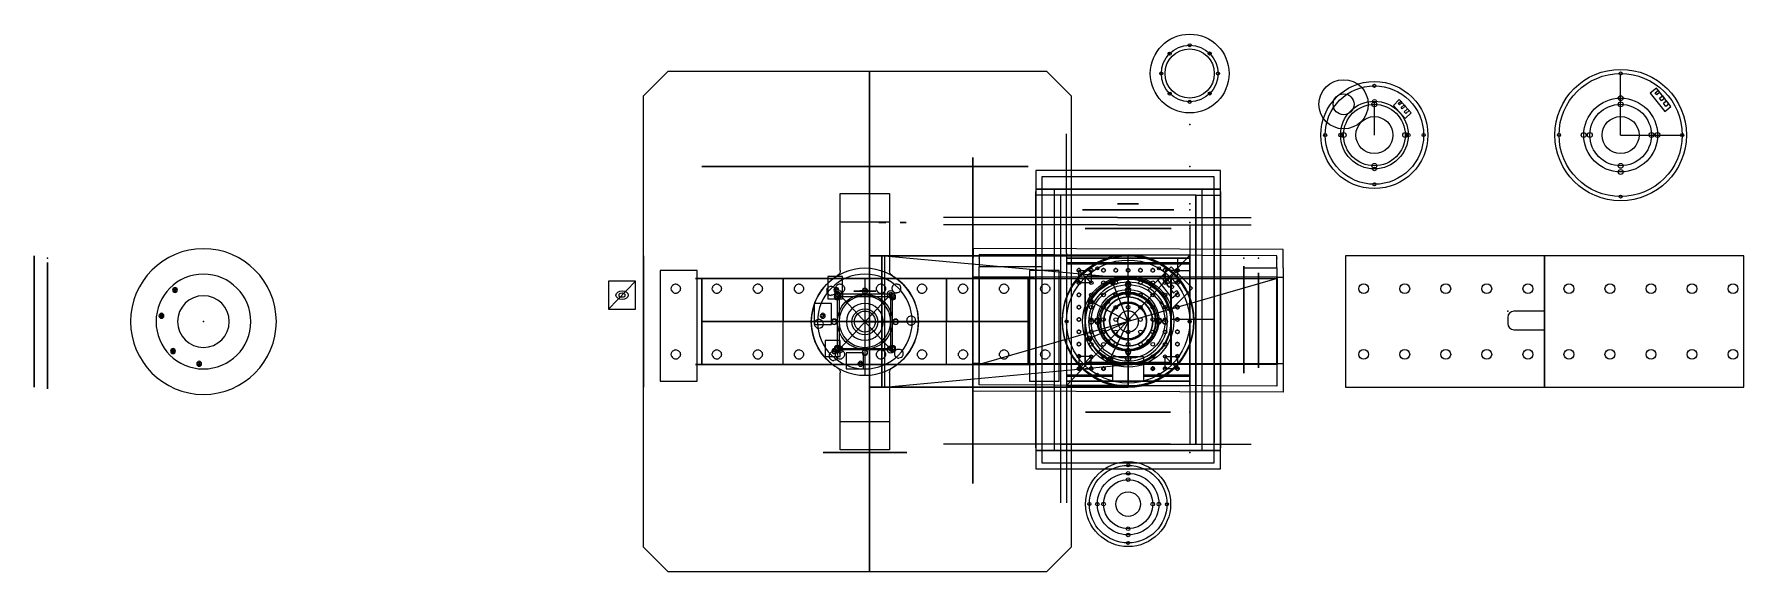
# Model space of a CAD drawing. Header units: millimetres. Extents: x -938 to 450, y -255 to 1556.
# Drawn here: x -938 to 450, y -255 to 182 of the extents above.
import ezdxf

# ---------------------------------------------------------------- set-up
doc = ezdxf.new("R2010")
doc.units = ezdxf.units.MM
doc.header["$MEASUREMENT"] = 0
for name, color, linetype in [('Treexalerator v20_axis 2 main', 7, 'Continuous'), ('Treexalerator v20_axis 3', 7, 'Continuous'), ('Treexalerator v20_balance weight gl80', 7, 'Continuous'), ('Treexalerator v20_ground plane dxhg', 7, 'Continuous'), ('Treexalerator v20_magnetic ring', 7, 'Continuous'), ('Treexalerator v20_Sketch1', 7, 'Continuous'), ('Treexalerator v20_Sketch10', 7, 'Continuous'), ('Treexalerator v20_Sketch11', 7, 'Continuous'), ('Treexalerator v20_Sketch12', 7, 'Continuous'), ('Treexalerator v20_Sketch13', 7, 'Continuous'), ('Treexalerator v20_Sketch14', 7, 'Continuous'), ('Treexalerator v20_Sketch15', 7, 'Continuous'), ('Treexalerator v20_Sketch16', 7, 'Continuous'), ('Treexalerator v20_Sketch18', 7, 'Continuous'), ('Treexalerator v20_Sketch19', 7, 'Continuous'), ('Treexalerator v20_Sketch2', 7, 'Continuous'), ('Treexalerator v20_Sketch20', 7, 'Continuous'), ('Treexalerator v20_Sketch21', 7, 'Continuous'), ('Treexalerator v20_Sketch22', 7, 'Continuous'), ('Treexalerator v20_Sketch23', 7, 'Continuous'), ('Treexalerator v20_Sketch24', 7, 'Continuous'), ('Treexalerator v20_Sketch28', 7, 'Continuous'), ('Treexalerator v20_Sketch29', 7, 'Continuous'), ('Treexalerator v20_Sketch3', 7, 'Continuous'), ('Treexalerator v20_Sketch30', 7, 'Continuous'), ('Treexalerator v20_Sketch31', 7, 'Continuous'), ('Treexalerator v20_Sketch33', 7, 'Continuous'), ('Treexalerator v20_Sketch34', 7, 'Continuous'), ('Treexalerator v20_Sketch35', 7, 'Continuous'), ('Treexalerator v20_Sketch38', 7, 'Continuous'), ('Treexalerator v20_Sketch39', 7, 'Continuous'), ('Treexalerator v20_Sketch4', 7, 'Continuous'), ('Treexalerator v20_Sketch40', 7, 'Continuous'), ('Treexalerator v20_Sketch41', 7, 'Continuous'), ('Treexalerator v20_Sketch42', 7, 'Continuous'), ('Treexalerator v20_Sketch43', 7, 'Continuous'), ('Treexalerator v20_Sketch44', 7, 'Continuous'), ('Treexalerator v20_Sketch45', 7, 'Continuous'), ('Treexalerator v20_Sketch46', 7, 'Continuous'), ('Treexalerator v20_Sketch47', 7, 'Continuous'), ('Treexalerator v20_Sketch48', 7, 'Continuous'), ('Treexalerator v20_Sketch49', 7, 'Continuous'), ('Treexalerator v20_Sketch50', 7, 'Continuous'), ('Treexalerator v20_Sketch51', 7, 'Continuous'), ('Treexalerator v20_Sketch52', 7, 'Continuous'), ('Treexalerator v20_Sketch53', 7, 'Continuous'), ('Treexalerator v20_Sketch55', 7, 'Continuous'), ('Treexalerator v20_Sketch56', 7, 'Continuous'), ('Treexalerator v20_Sketch57', 7, 'Continuous'), ('Treexalerator v20_Sketch58', 7, 'Continuous'), ('Treexalerator v20_Sketch59', 7, 'Continuous'), ('Treexalerator v20_Sketch6', 7, 'Continuous'), ('Treexalerator v20_Sketch60', 7, 'Continuous'), ('Treexalerator v20_Sketch61', 7, 'Continuous'), ('Treexalerator v20_Sketch62', 7, 'Continuous'), ('Treexalerator v20_Sketch63', 7, 'Continuous'), ('Treexalerator v20_Sketch64', 7, 'Continuous'), ('Treexalerator v20_Sketch65', 7, 'Continuous'), ('Treexalerator v20_Sketch66', 7, 'Continuous'), ('Treexalerator v20_Sketch67', 7, 'Continuous'), ('Treexalerator v20_Sketch68', 7, 'Continuous'), ('Treexalerator v20_Sketch69', 7, 'Continuous'), ('Treexalerator v20_Sketch7', 7, 'Continuous'), ('Treexalerator v20_Sketch70', 7, 'Continuous'), ('Treexalerator v20_Sketch71', 7, 'Continuous'), ('Treexalerator v20_Sketch72', 7, 'Continuous'), ('Treexalerator v20_Sketch73', 7, 'Continuous'), ('Treexalerator v20_Sketch74', 7, 'Continuous'), ('Treexalerator v20_Sketch75', 7, 'Continuous'), ('Treexalerator v20_Sketch76', 7, 'Continuous'), ('Treexalerator v20_Sketch77', 7, 'Continuous'), ('Treexalerator v20_Sketch78', 7, 'Continuous'), ('Treexalerator v20_Sketch79', 7, 'Continuous'), ('Treexalerator v20_Sketch8', 7, 'Continuous'), ('Treexalerator v20_Sketch9', 7, 'Continuous')]:
    doc.layers.add(name, color=color, linetype=linetype)

msp = doc.modelspace()

# ---------------------------------------------------------------- linework, layer by layer
at = {"layer": 'Treexalerator v20_axis 2 main'}
for p, q in [((-100, 4.1), (-100, 101.1)), ((25, 71.1), (-125, 71.1)), ((-125, 71.1), (-125, -171.3)), ((25, -171.3), (25, 71.1)), ((-110, 56.1), (-125, 56.1)), ((20, 66.1), (-120, 66.1)), ((-120, 66.1), (-120, -166.3)), ((-110, 56.1), (-110, -156.3)), ((10, 56.1), (-110, 56.1)), ((10, -156.3), (10, 56.1)), ((10, 56.1), (25, 56.1)), ((20, -166.3), (20, 66.1)), ((-105, 51.1), (-125, 51.1)), ((5, 51.1), (-105, 51.1)), ((-105, 51.1), (-105, -151.3)), ((-105, 51.1), (-105, -198.9)), ((5, -151.3), (5, 51.1)), ((5, 51.1), (5, -151.3)), ((5, 51.1), (25, 51.1)), ((-58.5, 33.1), (-200, 33.1)), ((-58.5, 33.1), (-41.5, 33.1)), ((-58.5, 33.1), (0, 33.1)), ((0, 33.1), (50, 33.1)), ((-58.5, 27.1), (-200, 27.1)), ((-58.5, 27.1), (0, 27.1)), ((0, 27.1), (0, -151.3)), ((0, 27.1), (50, 27.1)), ((-100, 4.1), (-100, -198.9)), ((-84.5, -125.3), (-15.5, -125.3)), ((-100, -151.3), (-200, -151.3)), ((-105, -151.3), (-125, -151.3)), ((-105, -151.3), (5, -151.3)), ((-15.5, -151.3), (-100, -151.3)), ((-15.5, -151.3), (50, -151.3)), ((5, -151.3), (25, -151.3)), ((-110, -156.3), (-125, -156.3)), ((-120, -166.3), (20, -166.3)), ((-110, -156.3), (10, -156.3)), ((10, -156.3), (25, -156.3)), ((-125, -171.3), (25, -171.3))]:
    msp.add_line(p, q, dxfattribs=at)
msp.add_point((0, 0), dxfattribs=at)
at = {"layer": 'Treexalerator v20_axis 3'}
for p, q in [((-175.9, 7.9, 132.6), (-176, -7, 132.6)), ((76, 6.9, 132.6), (-175.9, 7.9, 132.6)), ((70.9, 1.9, 132.6), (-171, 2.9, 132.6)), ((-171, 2.9, 132.6), (-171, -7, 132.6)), ((0, 2.4, 132.6), (-100, 2.4, 132.6)), ((-100, 2.4, 132.6), (-100, -103.6, 132.6)), ((0, 2.4, 132.6), (-100, -103.6, 132.6)), ((0, -103.6, 132.6), (0, 2.4, 132.6)), ((70.9, -8, 132.6), (70.9, 1.9, 132.6)), ((75.9, -8, 132.6), (76, 6.9, 132.6)), ((-176, -108.1, 132.6), (-176, -7, 132.6)), ((-120, -7, 132.6), (-171, -7, 132.6)), ((-171, -103.1, 132.6), (-171, -7, 132.6)), ((43.9, -8, 132.6), (70.9, -8, 132.6)), ((70.9, -8, 132.6), (70.9, -104.1, 132.6)), ((75.9, -8, 132.6), (75.9, -109.1, 132.6)), ((-171, -15.6, 132.6), (-176, -15.6, 132.6)), ((71, -15.6, 132.6), (-171, -15.6, 132.6)), ((71, -15.6, 132.6), (75.9, -15.6, 132.6)), ((-171, -85.6, 132.6), (-176, -85.6, 132.6)), ((-171, -85.6, 132.6), (70.9, -85.6, 132.6)), ((70.9, -85.6, 132.6), (75.9, -85.6, 132.6)), ((75.9, -109.1, 132.6), (-176, -108.1, 132.6)), ((70.9, -104.1, 132.6), (-171, -103.1, 132.6)), ((-100, -103.6, 132.6), (0, -103.6, 132.6))]:
    msp.add_line(p, q, dxfattribs=at)
for centre, radius in [((-50, -50.6, 132.6), 53.4), ((-50, -50.6, 132.6), 35), ((-50, -50.6, 132.6), 25), ((-50, -25.6, 132.6), 2), ((-50, -50.6, 132.6), 15), ((-75, -50.6, 132.6), 2), ((-25, -50.6, 132.6), 2), ((-50, -75.6, 132.6), 2)]:
    msp.add_circle(centre, radius, dxfattribs=at)
msp.add_point((0, 0, 132.6), dxfattribs=at)
at = {"layer": 'Treexalerator v20_balance weight gl80'}
for p, q in [((25, 54.1, 20), (25, -154.3, -20)), ((25, 54.1, -20), (25, 54.1, 20)), ((25, 54.1, 20), (25, -154.3, 20)), ((25, -154.3, -20), (25, 54.1, -20)), ((25, -154.3, 20), (25, -154.3, -20))]:
    msp.add_line(p, q, dxfattribs=at)
at = {"layer": 'Treexalerator v20_balance weight gl80', "extrusion": (1, 0, 0)}
for centre, radius in [((-50.1, 0, 25), 43.5), ((-12.6, 1.4, 25), 3), ((-50.1, 0, 25), 37.5), ((-22.6, -25.5, 25), 3), ((-24.6, 27.5, 25), 3), ((-48.7, -37.5, 25), 3), ((-51.5, 37.5, 25), 3), ((-75.6, -27.5, 25), 3), ((-77.5, 25.5, 25), 3), ((-87.6, -1.4, 25), 3)]:
    msp.add_circle(centre, radius, dxfattribs=at)
at = {"layer": 'Treexalerator v20_balance weight gl80'}
msp.add_point((25, 0), dxfattribs=at)
at = {"layer": 'Treexalerator v20_ground plane dxhg'}
msp.add_point((0, 0), dxfattribs=at)
at = {"layer": 'Treexalerator v20_magnetic ring'}
for p, q in [((25, 54.1, -20), (25, 54.1, 20)), ((25, -154.3, -20), (25, 54.1, -20)), ((25, 54.1, 20), (25, -154.3, 20)), ((25, -154.3, 20), (25, 54.1, -20)), ((25, -154.3, 20), (25, -154.3, -20))]:
    msp.add_line(p, q, dxfattribs=at)
at = {"layer": 'Treexalerator v20_magnetic ring', "extrusion": (1, 0, 0)}
for centre, radius in [((-50.1, 0, 25), 43.5), ((-50.1, 0, 25), 32), ((-27.1, 1.4, 25), 1.25), ((-50.1, 0, 25), 23), ((-50.1, 0, 25), 20), ((-32.9, -15.3, 25), 1.25), ((-34.8, 17.2, 25), 1.25), ((-48.7, -23, 25), 1.25), ((-51.5, 23, 25), 1.25), ((-65.3, -17.2, 25), 1.25), ((-67.3, 15.3, 25), 1.25), ((-73, -1.4, 25), 1.25)]:
    msp.add_circle(centre, radius, dxfattribs=at)
at = {"layer": 'Treexalerator v20_magnetic ring'}
msp.add_point((25, 0), dxfattribs=at)
at = {"layer": 'Treexalerator v20_Sketch1'}
for p, q in [((-100, 0), (-100, -100)), ((0, 0), (-100, 0)), ((0, 0), (-10, 0)), ((-10, 0), (-10, -10)), ((0, -10), (0, 0)), ((0, -100), (0, 0)), ((-10, -10), (0, -10)), ((-62.5, -100), (-62.5, -80)), ((-62.5, -80), (-37.5, -80)), ((-37.5, -80), (-37.5, -100)), ((-100, -90), (-100, -100)), ((-62.5, -100), (-62.5, -90)), ((-37.5, -90), (-37.5, -100)), ((-31.3, -90), (-28.7, -90)), ((0, -90), (0, -100)), ((-100, -100), (-62.5, -100)), ((-100, -100), (-62.5, -100)), ((-62.5, -100), (-75, -100)), ((-62.5, -100), (-75, -100)), ((-25, -100), (-37.5, -100)), ((0, -100), (-37.5, -100)), ((-37.5, -100), (-25, -100)), ((-37.5, -100), (0, -100))]:
    msp.add_line(p, q, dxfattribs=at)
for centre, radius in [((-90, -10), 1.5), ((-80, -10), 1.5), ((-70, -10), 1.5), ((-60, -10), 1.5), ((-50, -10), 1.5), ((-40, -10), 1.5), ((-30, -10), 1.5), ((-20, -10), 1.5), ((-10, -10), 1.5), ((-90, -20), 1.5), ((-80, -20), 1.5), ((-70, -20), 1.5), ((-60, -20), 1.5), ((-50, -20), 1.5), ((-40, -20), 1.5), ((-30, -20), 1.5), ((-20, -20), 1.5), ((-10, -20), 1.5), ((-90, -30), 1.5), ((-90, -40), 1.5), ((-80, -30), 1.5), ((-80, -40), 1.5), ((-70, -30), 1.5), ((-70, -40), 1.5), ((-60, -30), 1.5), ((-60, -40), 1.5), ((-50, -30), 1.5), ((-50, -40), 1.5), ((-40, -30), 1.5), ((-40, -40), 1.5), ((-30, -30), 1.5), ((-30, -40), 1.5), ((-20, -30), 1.5), ((-20, -40), 1.5), ((-10, -30), 1.5), ((-10, -40), 1.5), ((-90, -50), 1.5), ((-80, -50), 1.5), ((-70, -50), 1.5), ((-60, -50), 1.5), ((-50, -50), 1.5), ((-40, -50), 1.5), ((-30, -50), 1.5), ((-20, -50), 1.5), ((-10, -50), 1.5), ((-90, -60), 1.5), ((-90, -70), 1.5), ((-80, -60), 1.5), ((-80, -70), 1.5), ((-70, -60), 1.5), ((-70, -70), 1.5), ((-60, -60), 1.5), ((-60, -70), 1.5), ((-50, -60), 1.5), ((-50, -70), 1.5), ((-40, -60), 1.5), ((-40, -70), 1.5), ((-30, -60), 1.5), ((-30, -70), 1.5), ((-20, -60), 1.5), ((-20, -70), 1.5), ((-10, -60), 1.5), ((-10, -70), 1.5), ((-90, -80), 1.3), ((-80, -80), 1.3), ((-70, -80), 1.3), ((-30, -80), 1.3), ((-20, -80), 1.3), ((-10, -80), 1.3), ((-90, -90), 1.3), ((-80, -90), 1.3), ((-70, -90), 1.3), ((-30, -90), 1.3), ((-20, -90), 1.3), ((-10, -90), 1.3)]:
    msp.add_circle(centre, radius, dxfattribs=at)
msp.add_point((0, 0), dxfattribs=at)
at = {"layer": 'Treexalerator v20_Sketch10'}
for p, q in [((-100, -5, 1.5), (-100, -95, 1.5)), ((0, -5, 1.5), (-100, -5, 1.5)), ((-80, -20, 1.5), (-90, -10, 1.5)), ((-90, -10, 1.5), (-80, -10, 1.5)), ((-90, -20, 1.5), (-90, -10, 1.5)), ((-80, -10, 1.5), (-80, -20, 1.5)), ((-10, -10, 1.5), (-20, -10, 1.5)), ((-20, -10, 1.5), (-20, -20, 1.5)), ((-20, -20, 1.5), (-10, -10, 1.5)), ((-10, -20, 1.5), (-10, -10, 1.5)), ((0, -95, 1.5), (0, -5, 1.5)), ((-80, -20, 1.5), (-90, -20, 1.5)), ((-15, -15, 1.5), (-85, -15, 1.5)), ((-85, -15, 1.5), (-85, -85, 1.5)), ((-20, -20, 1.5), (-10, -20, 1.5)), ((-15, -85, 1.5), (-15, -15, 1.5)), ((-80, -80, 1.5), (-90, -80, 1.5)), ((-90, -80, 1.5), (-90, -90, 1.5)), ((-80, -80, 1.5), (-90, -90, 1.5)), ((-80, -90, 1.5), (-80, -80, 1.5)), ((-62.5, -80, 1.5), (-37.5, -80, 1.5)), ((-62.5, -95, 1.5), (-62.5, -80, 1.5)), ((-37.5, -80, 1.5), (-37.5, -95, 1.5)), ((-20, -90, 1.5), (-20, -80, 1.5)), ((-20, -80, 1.5), (-10, -80, 1.5)), ((-10, -90, 1.5), (-20, -80, 1.5)), ((-10, -80, 1.5), (-10, -90, 1.5)), ((-100, -95, 1.5), (-62.5, -95, 1.5)), ((-90, -90, 1.5), (-80, -90, 1.5)), ((-85, -85, 1.5), (-15, -85, 1.5)), ((-37.5, -95, 1.5), (0, -95, 1.5)), ((-10, -90, 1.5), (-20, -90, 1.5))]:
    msp.add_line(p, q, dxfattribs=at)
for centre, radius in [((-90, -10, 1.5), 1.5), ((-80, -10, 1.5), 1.5), ((-70, -10, 1.5), 1.5), ((-60, -10, 1.5), 1.5), ((-50, -10, 1.5), 1.5), ((-40, -10, 1.5), 1.5), ((-30, -10, 1.5), 1.5), ((-20, -10, 1.5), 1.5), ((-10, -10, 1.5), 1.5), ((-90, -20, 1.5), 1.5), ((-80, -20, 1.5), 1.5), ((-70, -20, 1.5), 1.5), ((-60, -20, 1.5), 1.5), ((-50, -20, 1.5), 1.5), ((-40, -20, 1.5), 1.5), ((-30, -20, 1.5), 1.5), ((-20, -20, 1.5), 1.5), ((-10, -20, 1.5), 1.5), ((-90, -30, 1.5), 1.5), ((-90, -40, 1.5), 1.5), ((-80, -30, 1.5), 1.5), ((-80, -40, 1.5), 1.5), ((-70, -30, 1.5), 1.5), ((-70, -40, 1.5), 1.5), ((-60, -30, 1.5), 1.5), ((-60, -40, 1.5), 1.5), ((-50, -30, 1.5), 1.5), ((-50, -40, 1.5), 1.5), ((-40, -30, 1.5), 1.5), ((-40, -40, 1.5), 1.5), ((-30, -30, 1.5), 1.5), ((-30, -40, 1.5), 1.5), ((-20, -30, 1.5), 1.5), ((-20, -40, 1.5), 1.5), ((-10, -30, 1.5), 1.5), ((-10, -40, 1.5), 1.5), ((-90, -50, 1.5), 1.5), ((-80, -50, 1.5), 1.5), ((-70, -50, 1.5), 1.5), ((-60, -50, 1.5), 1.5), ((-50, -50, 1.5), 1.5), ((-40, -50, 1.5), 1.5), ((-30, -50, 1.5), 1.5), ((-20, -50, 1.5), 1.5), ((-10, -50, 1.5), 1.5), ((-90, -60, 1.5), 1.5), ((-90, -70, 1.5), 1.5), ((-80, -60, 1.5), 1.5), ((-80, -70, 1.5), 1.5), ((-70, -60, 1.5), 1.5), ((-70, -70, 1.5), 1.5), ((-60, -60, 1.5), 1.5), ((-60, -70, 1.5), 1.5), ((-50, -60, 1.5), 1.5), ((-50, -70, 1.5), 1.5), ((-40, -60, 1.5), 1.5), ((-40, -70, 1.5), 1.5), ((-30, -60, 1.5), 1.5), ((-30, -70, 1.5), 1.5), ((-20, -60, 1.5), 1.5), ((-20, -70, 1.5), 1.5), ((-10, -60, 1.5), 1.5), ((-10, -70, 1.5), 1.5), ((-90, -80, 1.5), 1.3), ((-80, -80, 1.5), 1.3), ((-70, -80, 1.5), 1.3), ((-30, -80, 1.5), 1.3), ((-20, -80, 1.5), 1.3), ((-10, -80, 1.5), 1.3), ((-90, -90, 1.5), 1.3), ((-80, -90, 1.5), 1.3), ((-70, -90, 1.5), 1.3), ((-30, -90, 1.5), 1.3), ((-20, -90, 1.5), 1.3), ((-10, -90, 1.5), 1.3)]:
    msp.add_circle(centre, radius, dxfattribs=at)
msp.add_point((0, 0, 1.5), dxfattribs=at)
at = {"layer": 'Treexalerator v20_Sketch11'}
for centre, radius in [((150, 100), 43.5), ((150, 100), 25), ((150, 125), 2), ((150, 100), 15), ((125, 100), 2), ((175, 100), 2), ((150, 75), 2)]:
    msp.add_circle(centre, radius, dxfattribs=at)
msp.add_point((0, 0), dxfattribs=at)
at = {"layer": 'Treexalerator v20_Sketch12'}
msp.add_line((150, 100, 22.3), (150, 127.5, 22.3), dxfattribs=at)
for centre, radius in [((150, 100, 22.3), 43.5), ((150, 100, 22.3), 40), ((150, 140, 22.3), 1.25), ((150, 100, 22.3), 27.5), ((150, 127.5, 22.3), 1.5), ((150, 100, 22.3), 15), ((110, 100, 22.3), 1.25), ((122.5, 100, 22.3), 1.5), ((177.5, 100, 22.3), 1.5), ((190, 100, 22.3), 1.25), ((150, 72.5, 22.3), 1.5), ((150, 60, 22.3), 1.25)]:
    msp.add_circle(centre, radius, dxfattribs=at)
msp.add_point((0, 0, 22.3), dxfattribs=at)
at = {"layer": 'Treexalerator v20_Sketch13'}
for p, q in [((165.4, 124, 22.3), (170, 129, 22.3)), ((169.4, 125.7, 22.3), (171.4, 127.5, 22.3)), ((170.4, 124.5, 22.3), (169.4, 125.7, 22.3)), ((170, 129, 22.3), (180, 118, 22.3)), ((172.4, 126.3, 22.3), (170.4, 124.5, 22.3)), ((171.4, 127.5, 22.3), (172.4, 126.3, 22.3)), ((175, 113.5, 22.3), (165.4, 124, 22.3)), ((171.7, 122.4, 22.3), (174.1, 124.5, 22.3)), ((172.7, 121.4, 22.3), (171.7, 122.4, 22.3)), ((175, 123.5, 22.3), (172.7, 121.4, 22.3)), ((174.1, 124.5, 22.3), (175, 123.5, 22.3)), ((174.2, 118.9, 22.3), (176.9, 121.4, 22.3)), ((175.6, 117.4, 22.3), (174.2, 118.9, 22.3)), ((180, 118, 22.3), (175, 113.5, 22.3)), ((178.3, 119.9, 22.3), (175.6, 117.4, 22.3)), ((176.9, 121.4, 22.3), (178.3, 119.9, 22.3))]:
    msp.add_line(p, q, dxfattribs=at)
for centre, radius in [((150, 100, 22.3), 43.5), ((150, 140, 22.3), 1.25), ((150, 127.5, 22.3), 1.5), ((150, 100, 22.3), 15), ((110, 100, 22.3), 1.25), ((122.5, 100, 22.3), 1.5), ((177.5, 100, 22.3), 1.5), ((190, 100, 22.3), 1.25), ((150, 72.5, 22.3), 1.5), ((150, 60, 22.3), 1.25)]:
    msp.add_circle(centre, radius, dxfattribs=at)
msp.add_point((0, 0, 22.3), dxfattribs=at)
at = {"layer": 'Treexalerator v20_Sketch14'}
for centre, radius in [((350, 100), 53.4), ((350, 100), 25), ((350, 125), 2), ((350, 100), 15), ((325, 100), 2), ((375, 100), 2), ((350, 75), 2)]:
    msp.add_circle(centre, radius, dxfattribs=at)
msp.add_point((0, 0), dxfattribs=at)
at = {"layer": 'Treexalerator v20_Sketch15'}
for p, q in [((350, 100, 32.4), (350, 150, 32.4)), ((379, 138, 32.4), (374, 134, 32.4)), ((374, 134, 32.4), (385.9, 119.1, 32.4)), ((378.1, 134.2, 32.4), (380.5, 136.1, 32.4)), ((379.3, 132.6, 32.4), (378.1, 134.2, 32.4)), ((390.9, 123.1, 32.4), (379, 138, 32.4)), ((381.7, 134.6, 32.4), (379.3, 132.6, 32.4)), ((380.5, 136.1, 32.4), (381.7, 134.6, 32.4)), ((381.5, 129.9, 32.4), (383.9, 131.9, 32.4)), ((383.1, 127.9, 32.4), (381.5, 129.9, 32.4)), ((385.5, 129.8, 32.4), (383.1, 127.9, 32.4)), ((383.9, 131.9, 32.4), (385.5, 129.8, 32.4)), ((384.7, 125.9, 32.4), (387.1, 127.9, 32.4)), ((386.8, 123.3, 32.4), (384.7, 125.9, 32.4)), ((389.2, 125.2, 32.4), (386.8, 123.3, 32.4)), ((387.1, 127.9, 32.4), (389.2, 125.2, 32.4)), ((385.9, 119.1, 32.4), (390.9, 123.1, 32.4)), ((350, 100, 32.4), (400, 100, 32.4))]:
    msp.add_line(p, q, dxfattribs=at)
for centre, radius in [((350, 100, 32.4), 53.4), ((350, 100, 32.4), 50), ((350, 150, 32.4), 1.25), ((350, 100, 32.4), 30), ((350, 130, 32.4), 2), ((350, 100, 32.4), 15), ((300, 100, 32.4), 1.25), ((320, 100, 32.4), 2), ((380, 100, 32.4), 2), ((400, 100, 32.4), 1.25), ((350, 70, 32.4), 2), ((350, 50, 32.4), 1.25)]:
    msp.add_circle(centre, radius, dxfattribs=at)
msp.add_point((0, 0, 32.4), dxfattribs=at)
at = {"layer": 'Treexalerator v20_Sketch16'}
for p, q in [((-40, -125.3, 20), (-29.4, -125.3, 9.4)), ((-35, -125.3, 25), (-40, -125.3, 20)), ((-34.7, -125.3, 19.4), (-36.3, -125.3, 21)), ((-36.3, -125.3, 21), (-33.6, -125.3, 23.6)), ((-24.4, -125.3, 14.4), (-35, -125.3, 25)), ((-32, -125.3, 22), (-34.7, -125.3, 19.4)), ((-33.6, -125.3, 23.6), (-32, -125.3, 22)), ((-32.4, -125.3, 17.1), (-33.3, -125.3, 18.1)), ((-33.3, -125.3, 18.1), (-30.7, -125.3, 20.7)), ((-29.7, -125.3, 19.7), (-32.4, -125.3, 17.1)), ((-28.4, -125.3, 13.1), (-31, -125.3, 15.8)), ((-31, -125.3, 15.8), (-28.4, -125.3, 18.4)), ((-30.7, -125.3, 20.7), (-29.7, -125.3, 19.7)), ((-29.4, -125.3, 9.4), (-24.4, -125.3, 14.4)), ((-28.4, -125.3, 18.4), (-25.7, -125.3, 15.7)), ((-25.7, -125.3, 15.7), (-28.4, -125.3, 13.1))]:
    msp.add_line(p, q, dxfattribs=at)
at = {"layer": 'Treexalerator v20_Sketch16', "extrusion": (0, -1, 0)}
for centre, radius in [((-50, 0, 125.3), 34.5), ((-81.5, -0.1, 125.3), 1.25), ((-75, 0, 125.3), 1.5), ((-50, 0, 125.3), 10), ((-50, 25, 125.3), 1.5), ((-50, -25, 125.3), 1.5), ((-50.1, 31.5, 125.3), 1.25), ((-49.9, -31.5, 125.3), 1.25), ((-25, 0, 125.3), 1.5), ((-18.5, 0.1, 125.3), 1.25)]:
    msp.add_circle(centre, radius, dxfattribs=at)
at = {"layer": 'Treexalerator v20_Sketch16'}
msp.add_point((0, -125.3), dxfattribs=at)
at = {"layer": 'Treexalerator v20_Sketch18'}
for p, q in [((25, -156.3, 20), (-125, -156.3, 20)), ((-125, -156.3, -20), (25, -156.3, -20)), ((-125, -156.3, 20), (-125, -156.3, -20)), ((-53, -156.3, -20), (-53, -156.3, -34)), ((-53, -156.3, 20), (-53, -156.3, 34)), ((-53, -156.3, 34), (-47, -156.3, 34)), ((-53, -156.3, -34), (-47, -156.3, -34)), ((-50, -156.3, -20), (-50, -156.3, -34)), ((-50, -156.3, 20), (-50, -156.3, 34)), ((-47, -156.3, 20), (-47, -156.3, 34)), ((-47, -156.3, -20), (-47, -156.3, -34)), ((25, -156.3, -20), (25, -156.3, 20))]:
    msp.add_line(p, q, dxfattribs=at)
at = {"layer": 'Treexalerator v20_Sketch18', "extrusion": (0, -1, 0)}
for centre, radius in [((-50, 25, 156.3), 1.75), ((-50, -25, 156.3), 1.75), ((-50, -31.5, 156.3), 1.5), ((-50, 31.5, 156.3), 1.5)]:
    msp.add_circle(centre, radius, dxfattribs=at)
at = {"layer": 'Treexalerator v20_Sketch18'}
msp.add_point((0, -156.3), dxfattribs=at)
at = {"layer": 'Treexalerator v20_Sketch19'}
for p, q in [((-125, -156.3, -20), (-58, -156.3, -20)), ((-125, -156.3, 20), (-125, -156.3, -20)), ((-125, -156.3, 20), (25, -156.3, 20)), ((25, -156.3, -20), (-125, -156.3, -20)), ((-125, -156.3, -20), (-125, -156.3, 20)), ((-58, -156.3, 20), (-125, -156.3, 20)), ((-118, -156.3, 6.2), (-118, -156.3, -13)), ((-96.8, -156.3, -15), (-118, -156.3, -15)), ((-118, -156.3, 15), (18, -156.3, 15)), ((-96.8, -156.3, -15), (-116, -156.3, -15)), ((-95.4, -156.3, -11.6), (-114.6, -156.3, 7.6)), ((-93.4, -156.3, -9.6), (-112.6, -156.3, 9.6)), ((-91.4, -156.3, -7.6), (-110.6, -156.3, 11.6)), ((-109.2, -156.3, 15), (-90, -156.3, 15)), ((-88, -156.3, -6.2), (-88, -156.3, 13)), ((-82.7, -156.3, 6.2), (-82.7, -156.3, -13)), ((-61.5, -156.3, -15), (-80.7, -156.3, -15)), ((-60.1, -156.3, -11.6), (-79.3, -156.3, 7.6)), ((-56.1, -156.3, -7.6), (-75.3, -156.3, 11.6)), ((-73.8, -156.3, 15), (-54.7, -156.3, 15)), ((-53, -156.3, -25), (-53, -156.3, -32)), ((-53, -156.3, 32), (-53, -156.3, 25)), ((-52.7, -156.3, -6.2), (-52.7, -156.3, 13)), ((-51, -156.3, -34), (-49, -156.3, -34)), ((-49, -156.3, 34), (-51, -156.3, 34)), ((-47.3, -156.3, 6.2), (-47.3, -156.3, -13)), ((-47, -156.3, -32), (-47, -156.3, -25)), ((-47, -156.3, 25), (-47, -156.3, 32)), ((-26.2, -156.3, -15), (-45.3, -156.3, -15)), ((-24.7, -156.3, -11.6), (-43.9, -156.3, 7.6)), ((-42, -156.3, -20), (25, -156.3, -20)), ((25, -156.3, 20), (-42, -156.3, 20)), ((-20.7, -156.3, -7.6), (-39.9, -156.3, 11.6)), ((-38.5, -156.3, 15), (-19.3, -156.3, 15)), ((-17.3, -156.3, -6.2), (-17.3, -156.3, 13)), ((-12, -156.3, 6.2), (-12, -156.3, -13)), ((9.2, -156.3, -15), (-10, -156.3, -15)), ((10.6, -156.3, -11.6), (-8.6, -156.3, 7.6)), ((14.6, -156.3, -7.6), (-4.6, -156.3, 11.6)), ((-3.2, -156.3, 15), (16, -156.3, 15)), ((18, -156.3, -6.2), (18, -156.3, 13)), ((18, -156.3, 15), (18, -156.3, -15)), ((25, -156.3, -20), (25, -156.3, 20)), ((25, -156.3, 20), (25, -156.3, -20))]:
    msp.add_line(p, q, dxfattribs=at)
at = {"layer": 'Treexalerator v20_Sketch19', "extrusion": (0, -1, 0)}
for centre, radius in [((-50, 25, 156.3), 1.75), ((-50, -25, 156.3), 1.75), ((-50, 31.5, 156.3), 1.5), ((-50, -31.5, 156.3), 1.5)]:
    msp.add_circle(centre, radius, dxfattribs=at)
for centre, radius, start, end in [((-116, -13, 156.3), 2, 180, 270.008), ((-116, 6.2, 156.3), 2, 45, 180), ((-109.2, 13, 156.3), 2, 90, 225), ((-96.8, -13, 156.3), 2, 270, 45), ((-90, -6.2, 156.3), 2, 225, 360), ((-90, 13, 156.3), 2, 359.992, 90), ((-80.7, 6.2, 156.3), 2, 45, 180), ((-80.7, -13, 156.3), 2, 180, 270.008), ((-73.8, 13, 156.3), 2, 90, 225), ((-61.5, -13, 156.3), 2, 270, 45), ((-58, 25, 156.3), 5, 270, 0), ((-58, -25, 156.3), 5, 0, 90), ((-54.7, -6.2, 156.3), 2, 225, 360), ((-54.7, 13, 156.3), 2, 359.992, 90), ((-51, 32, 156.3), 2, 90, 180), ((-51, -32, 156.3), 2, 180, 270), ((-49, -32, 156.3), 2, 270, 360), ((-49, 32, 156.3), 2, 0, 90), ((-45.3, 6.2, 156.3), 2, 45, 180), ((-45.3, -13, 156.3), 2, 180, 270.008), ((-42, -25, 156.3), 5, 90, 180), ((-42, 25, 156.3), 5, 180, 270), ((-38.5, 13, 156.3), 2, 90, 225), ((-26.2, -13, 156.3), 2, 270, 45), ((-19.3, -6.2, 156.3), 2, 225, 360), ((-19.3, 13, 156.3), 2, 359.992, 90), ((-10, -13, 156.3), 2, 180, 270.008), ((-10, 6.2, 156.3), 2, 45, 180), ((-3.2, 13, 156.3), 2, 90, 225), ((9.2, -13, 156.3), 2, 270, 45), ((16, -6.2, 156.3), 2, 225, 360), ((16, 13, 156.3), 2, 359.992, 90)]:
    msp.add_arc(centre, radius, start, end, dxfattribs=at)
at = {"layer": 'Treexalerator v20_Sketch19'}
for p in [(-118, -156.3, 11), (-118, -156.3, -15), (0, -156.3)]:
    msp.add_point(p, dxfattribs=at)
at = {"layer": 'Treexalerator v20_Sketch2'}
for p, q in [((0, -100), (-100, -100)), ((-100, -100), (-100, -100, 10)), ((-100, -100, 10), (0, -100, 10)), ((-100, -100), (0, -100)), ((-100, -100, -10), (-100, -100)), ((0, -100, -10), (-100, -100, -10)), ((-50, -100, 14.1), (-50, -100)), ((-35.9, -100, 14.1), (-50, -100, 14.1)), ((-50, -100), (-35.9, -100)), ((-37.5, -100, 1.5), (-37.5, -100, -1.5)), ((0, -100, 1.5), (-37.5, -100, 1.5)), ((-37.5, -100, -1.5), (0, -100, -1.5)), ((-35.9, -100), (-35.9, -100, 14.1)), ((0, -100, 10), (0, -100)), ((0, -100), (0, -100, -10)), ((0, -100, -1.5), (0, -100, 1.5))]:
    msp.add_line(p, q, dxfattribs=at)
at = {"layer": 'Treexalerator v20_Sketch2', "extrusion": (0, -1, 0)}
for centre, radius in [((-50, 0, 100), 35), ((-50, 0, 100), 20), ((-64.1, 14.1, 100), 1.75), ((-64.1, -14.1, 100), 1.75), ((-50, 0, 100), 10.5), ((-35.9, -14.1, 100), 1.75), ((-35.9, 14.1, 100), 1.75)]:
    msp.add_circle(centre, radius, dxfattribs=at)
for centre, start, end in [((-50, -27.5, 100), 90, 143.1301), ((-50, 27.5, 100), 216.8699, 270), ((-50, 27.5, 100), 270, 323.1301), ((-50, -27.5, 100), 36.8699, 90)]:
    msp.add_arc(centre, 62.5, start, end, dxfattribs=at)
at = {"layer": 'Treexalerator v20_Sketch2'}
msp.add_point((0, -100), dxfattribs=at)
at = {"layer": 'Treexalerator v20_Sketch20'}
for p, q in [((25, 56.1, -20), (-125, 56.1, -20)), ((-125, 56.1, -20), (-125, 56.1, 20)), ((-125, 56.1, 20), (25, 56.1, 20)), ((25, 56.1, 20), (-125, 56.1, 20)), ((-125, 56.1, 20), (-58, 56.1, 20)), ((-58, 56.1, -20), (-125, 56.1, -20)), ((-125, 56.1, -20), (25, 56.1, -20)), ((-125, 56.1, -20), (-125, 56.1, 20)), ((-125, 56.1, 20), (-125, 56.1, -20)), ((18, 56.1, 15), (-118, 56.1, 15)), ((-118, 56.1, 15), (-118, 56.1, -15)), ((-118, 56.1, -6.2), (-118, 56.1, 13)), ((-96.8, 56.1, 15), (-116, 56.1, 15)), ((-114.6, 56.1, -7.6), (-95.4, 56.1, 11.6)), ((-110.6, 56.1, -11.6), (-91.4, 56.1, 7.6)), ((-109.2, 56.1, -15), (-90, 56.1, -15)), ((-88, 56.1, 6.2), (-88, 56.1, -13)), ((-82.7, 56.1, -6.2), (-82.7, 56.1, 13)), ((-61.5, 56.1, 15), (-80.7, 56.1, 15)), ((-79.3, 56.1, -7.6), (-60.1, 56.1, 11.6)), ((-75.3, 56.1, -11.6), (-56.1, 56.1, 7.6)), ((-73.8, 56.1, -15), (-54.7, 56.1, -15)), ((-53, 56.1, 25), (-53, 56.1, 32)), ((-53, 56.1, -32), (-53, 56.1, -25)), ((-52.7, 56.1, 6.2), (-52.7, 56.1, -13)), ((-49, 56.1, -34), (-51, 56.1, -34)), ((-51, 56.1, 34), (-49, 56.1, 34)), ((-47.3, 56.1, -6.2), (-47.3, 56.1, 13)), ((-47, 56.1, -25), (-47, 56.1, -32)), ((-47, 56.1, 32), (-47, 56.1, 25)), ((-26.2, 56.1, 15), (-45.3, 56.1, 15)), ((-43.9, 56.1, -7.6), (-24.7, 56.1, 11.6)), ((25, 56.1, -20), (-42, 56.1, -20)), ((-42, 56.1, 20), (25, 56.1, 20)), ((-39.9, 56.1, -11.6), (-20.7, 56.1, 7.6)), ((-38.5, 56.1, -15), (-19.3, 56.1, -15)), ((-17.3, 56.1, 6.2), (-17.3, 56.1, -13)), ((-12, 56.1, -6.2), (-12, 56.1, 13)), ((9.2, 56.1, 15), (-10, 56.1, 15)), ((-8.6, 56.1, -7.6), (10.6, 56.1, 11.6)), ((-6.6, 56.1, -9.6), (12.6, 56.1, 9.6)), ((-4.6, 56.1, -11.6), (14.6, 56.1, 7.6)), ((-3.2, 56.1, -15), (16, 56.1, -15)), ((-3.2, 56.1, -15), (18, 56.1, -15)), ((18, 56.1, 6.2), (18, 56.1, -13)), ((25, 56.1, 20), (25, 56.1, -20)), ((25, 56.1, -20), (25, 56.1, 20)), ((25, 56.1, 20), (25, 56.1, -20))]:
    msp.add_line(p, q, dxfattribs=at)
at = {"layer": 'Treexalerator v20_Sketch20', "extrusion": (0, 1, 0)}
for centre, radius in [((50, 25, 56.1), 1.75), ((50, -25, 56.1), 1.75), ((50, 31.5, 56.1), 1.5), ((50, -31.5, 56.1), 1.5)]:
    msp.add_circle(centre, radius, dxfattribs=at)
for centre, radius, start, end in [((116, -6.2, 56.1), 2, 225, 360), ((116, 13, 56.1), 2, 359.992, 90), ((109.2, -13, 56.1), 2, 270, 45), ((96.8, 13, 56.1), 2, 90, 225), ((90, 6.2, 56.1), 2, 45, 180), ((90, -13, 56.1), 2, 180, 270.008), ((80.7, -6.2, 56.1), 2, 225, 360), ((80.7, 13, 56.1), 2, 359.992, 90), ((73.8, -13, 56.1), 2, 270, 45), ((61.5, 13, 56.1), 2, 90, 225), ((58, 25, 56.1), 5, 180, 270), ((58, -25, 56.1), 5, 90, 180), ((54.7, 6.2, 56.1), 2, 45, 180), ((54.7, -13, 56.1), 2, 180, 270.008), ((51, -32, 56.1), 2, 270, 360), ((51, 32, 56.1), 2, 0, 90), ((49, 32, 56.1), 2, 90, 180), ((49, -32, 56.1), 2, 180, 270), ((45.3, -6.2, 56.1), 2, 225, 360), ((45.3, 13, 56.1), 2, 359.992, 90), ((42, -25, 56.1), 5, 0, 90), ((42, 25, 56.1), 5, 270, 0), ((38.5, -13, 56.1), 2, 270, 45), ((26.2, 13, 56.1), 2, 90, 225), ((19.3, 6.2, 56.1), 2, 45, 180), ((19.3, -13, 56.1), 2, 180, 270.008), ((10, -6.2, 56.1), 2, 225, 360), ((10, 13, 56.1), 2, 359.992, 90), ((3.2, -13, 56.1), 2, 270, 45), ((-9.2, 13, 56.1), 2, 90, 225), ((-16, 6.2, 56.1), 2, 45, 180), ((-16, -13, 56.1), 2, 180, 270.008)]:
    msp.add_arc(centre, radius, start, end, dxfattribs=at)
at = {"layer": 'Treexalerator v20_Sketch20'}
for p in [(-100, 56.1), (0, 56.1), (18, 56.1, 11), (18, 56.1, -15)]:
    msp.add_point(p, dxfattribs=at)
at = {"layer": 'Treexalerator v20_Sketch21'}
for p, q in [((-125, 54.1, 20), (-125, 54.1, -20)), ((-125, 54.1, -20), (-125, -154.3, -20)), ((-125, -154.3, 20), (-125, 54.1, 20)), ((-125, 54.1), (-125, -154.3)), ((-125, -154.3, -20), (-125, -154.3, 20))]:
    msp.add_line(p, q, dxfattribs=at)
at = {"layer": 'Treexalerator v20_Sketch21', "extrusion": (-1, 0, 0)}
for centre, radius in [((50.1, 0, 125), 43.5), ((25.1, 0, 125), 2), ((50.1, 0, 125), 25), ((50.1, 0, 125), 15), ((50.1, -25, 125), 2), ((50.1, 25, 125), 2), ((75.1, 0, 125), 2)]:
    msp.add_circle(centre, radius, dxfattribs=at)
at = {"layer": 'Treexalerator v20_Sketch21'}
msp.add_point((-125, 0), dxfattribs=at)
at = {"layer": 'Treexalerator v20_Sketch22'}
for p, q in [((-123, -156.3, 20), (-123, -156.3, -20)), ((-58, -156.3, 20), (-123, -156.3, 20)), ((-123, -156.3, -20), (-58, -156.3, -20)), ((-123, -156.3), (23, -156.3)), ((-118, -156.3, -13), (-118, -156.3, 6.2)), ((-96.8, -156.3, -15), (-116, -156.3, -15)), ((-114.6, -156.3, 7.6), (-95.4, -156.3, -11.6)), ((-91.4, -156.3, -7.6), (-110.6, -156.3, 11.6)), ((-109.2, -156.3, 15), (-90, -156.3, 15)), ((-88, -156.3, 13), (-88, -156.3, -6.2)), ((-18.5, -156.3, -6.5), (-81.5, -156.3, -6.5)), ((-81.5, -156.3), (-81.5, -156.3, 6.5)), ((-81.5, -156.3, -6.5), (-81.5, -156.3)), ((-81.5, -156.3, 6.5), (-18.5, -156.3, 6.5)), ((-81.5, -156.3), (-18.5, -156.3)), ((-18.5, -156.3), (-81.5, -156.3)), ((-53, -156.3, 32), (-53, -156.3, 25)), ((-53, -156.3, -25), (-53, -156.3, -32)), ((-51, -156.3, -34), (-49, -156.3, -34)), ((-49, -156.3, 34), (-51, -156.3, 34)), ((-47, -156.3, 25), (-47, -156.3, 32)), ((-47, -156.3, -32), (-47, -156.3, -25)), ((23, -156.3, 20), (-42, -156.3, 20)), ((-42, -156.3, -20), (23, -156.3, -20)), ((-18.5, -156.3), (-18.5, -156.3, -6.5)), ((-18.5, -156.3, 6.5), (-18.5, -156.3)), ((-12, -156.3, -13), (-12, -156.3, 6.2)), ((9.2, -156.3, -15), (-10, -156.3, -15)), ((-8.6, -156.3, 7.6), (10.6, -156.3, -11.6)), ((14.6, -156.3, -7.6), (-4.6, -156.3, 11.6)), ((-3.2, -156.3, 15), (16, -156.3, 15)), ((18, -156.3, 13), (18, -156.3, -6.2)), ((23, -156.3, -20), (23, -156.3, 20))]:
    msp.add_line(p, q, dxfattribs=at)
at = {"layer": 'Treexalerator v20_Sketch22', "extrusion": (0, -1, 0)}
for centre, radius in [((-81.5, 0, 156.3), 6.5), ((-81.5, 0, 156.3), 1.5), ((-50, 0, 156.3), 31.5), ((-75, 0, 156.3), 1.75), ((-50, 0, 156.3), 25), ((-50, 0, 156.3), 10), ((-50, -25, 156.3), 1.75), ((-50, 25, 156.3), 1.75), ((-50, 25, 156.3), 1.75), ((-50, -25, 156.3), 1.75), ((-50, -31.5, 156.3), 1.5), ((-50, 31.5, 156.3), 1.5), ((-50, -31.5, 156.3), 1.5), ((-50, 31.5, 156.3), 1.5), ((-25, 0, 156.3), 1.75), ((-18.5, 0, 156.3), 6.5), ((-18.5, 0, 156.3), 1.5)]:
    msp.add_circle(centre, radius, dxfattribs=at)
for centre, radius, start, end in [((-116, -13, 156.3), 2, 180, 270.008), ((-116, 6.2, 156.3), 2, 45, 180), ((-109.2, 13, 156.3), 2, 90, 225), ((-96.8, -13, 156.3), 2, 270, 45), ((-90, -6.2, 156.3), 2, 225, 360), ((-90, 13, 156.3), 2, 359.992, 90), ((-58, 25, 156.3), 5, 270, 0), ((-58, -25, 156.3), 5, 0, 90), ((-51, -32, 156.3), 2, 180, 270), ((-51, 32, 156.3), 2, 90, 180), ((-49, -32, 156.3), 2, 270, 360), ((-49, 32, 156.3), 2, 0, 90), ((-42, -25, 156.3), 5, 90, 180), ((-42, 25, 156.3), 5, 180, 270), ((-10, 6.2, 156.3), 2, 45, 180), ((-10, -13, 156.3), 2, 180, 270.008), ((-3.2, 13, 156.3), 2, 90, 225), ((9.2, -13, 156.3), 2, 270, 45), ((16, -6.2, 156.3), 2, 225, 360), ((16, 13, 156.3), 2, 359.992, 90)]:
    msp.add_arc(centre, radius, start, end, dxfattribs=at)
at = {"layer": 'Treexalerator v20_Sketch22'}
msp.add_point((0, -156.3), dxfattribs=at)
at = {"layer": 'Treexalerator v20_Sketch23'}
for p, q in [((23, 56.1, -20), (-123, 56.1, -20)), ((-123, 56.1, 20), (23, 56.1, 20)), ((-123, 56.1, -20), (-123, 56.1, 20)), ((-118, 56.1, 13), (-118, 56.1, -6.2)), ((-96.8, 56.1, 15), (-116, 56.1, 15)), ((-114.6, 56.1, -7.6), (-95.4, 56.1, 11.6)), ((-91.4, 56.1, 7.6), (-110.6, 56.1, -11.6)), ((-109.2, 56.1, -15), (-90, 56.1, -15)), ((-88, 56.1, -13), (-88, 56.1, 6.2)), ((-12, 56.1, 13), (-12, 56.1, -6.2)), ((9.2, 56.1, 15), (-10, 56.1, 15)), ((-8.6, 56.1, -7.6), (10.6, 56.1, 11.6)), ((14.6, 56.1, 7.6), (-4.6, 56.1, -11.6)), ((-3.2, 56.1, -15), (16, 56.1, -15)), ((18, 56.1, -13), (18, 56.1, 6.2)), ((23, 56.1, 20), (23, 56.1, -20))]:
    msp.add_line(p, q, dxfattribs=at)
at = {"layer": 'Treexalerator v20_Sketch23', "extrusion": (0, 1, 0)}
for radius in [23, 20, 8.5]:
    msp.add_circle((50, 0, 56.1), radius, dxfattribs=at)
for centre, start, end in [((116, -6.2, 56.1), 225, 360), ((116, 13, 56.1), 359.992, 90), ((109.2, -13, 56.1), 270, 45), ((96.8, 13, 56.1), 90, 225), ((90, 6.2, 56.1), 45, 180), ((90, -13, 56.1), 180, 270.008), ((10, -6.2, 56.1), 225, 360), ((10, 13, 56.1), 359.992, 90), ((3.2, -13, 56.1), 270, 45), ((-9.2, 13, 56.1), 90, 225), ((-16, 6.2, 56.1), 45, 180), ((-16, -13, 56.1), 180, 270.008)]:
    msp.add_arc(centre, 2, start, end, dxfattribs=at)
at = {"layer": 'Treexalerator v20_Sketch23'}
msp.add_point((0, 56.1), dxfattribs=at)
at = {"layer": 'Treexalerator v20_Sketch24'}
for q in [(-81.9, 39.1, -13.2), (-65.9, 39.1, -30.6), (-35.7, 39.1, -31.4), (-18.9, 39.1, -14.9)]:
    msp.add_line((-50, 39.1), q, dxfattribs=at)
at = {"layer": 'Treexalerator v20_Sketch24', "extrusion": (0, -1, 0)}
for centre, radius in [((-50, 0, -39.1), 37), ((-50, 0, -39.1), 34.5), ((-81.9, -13.2, -39.1), 2), ((-81.9, -13.2, -39.1), 1), ((-50, 0, -39.1), 23), ((-50, 0, -39.1), 23), ((-50, 0, -39.1), 20), ((-65.9, -30.6, -39.1), 2), ((-65.9, -30.6, -39.1), 1), ((-35.7, -31.4, -39.1), 2), ((-35.7, -31.4, -39.1), 1), ((-18.9, -14.9, -39.1), 2), ((-18.9, -14.9, -39.1), 1)]:
    msp.add_circle(centre, radius, dxfattribs=at)
at = {"layer": 'Treexalerator v20_Sketch24'}
msp.add_point((0, 39.1), dxfattribs=at)
at = {"layer": 'Treexalerator v20_Sketch28'}
for p, q in [((20, 50, 2.5), (20, -150, 2.5)), ((-100, -4, 2.5), (-100, -96, 2.5)), ((0, -4, 2.5), (-100, -4, 2.5)), ((0, -96, 2.5), (0, -4, 2.5)), ((-85, -84.5, 2.5), (-85, -15.5, 2.5)), ((-84.5, -15, 2.5), (-15.5, -15, 2.5)), ((-15.5, -15.5, 2.5), (-15.5, -84.5, 2.5)), ((-15, -15.5, 2.5), (-15, -84.5, 2.5)), ((20, -50, 2.5), (-15.5, -50, 2.5)), ((-100, -96, 2.5), (-62.5, -96, 2.5)), ((-63.5, -85, 2.5), (-84.5, -85, 2.5)), ((-62.5, -96, 2.5), (-62.5, -86, 2.5)), ((-37.5, -86, 2.5), (-37.5, -96, 2.5)), ((-37.5, -96, 2.5), (0, -96, 2.5)), ((-15.5, -85, 2.5), (-36.5, -85, 2.5))]:
    msp.add_line(p, q, dxfattribs=at)
for centre, radius, start, end in [((-90, -10, 2.5), 1.26, 220.7378, 319.2622), ((-90, -10, 2.5), 1.54, 75.0324, 104.9676), ((-80, -10, 2.5), 1.26, 220.7378, 319.2622), ((-80, -10, 2.5), 1.54, 75.0324, 104.9676), ((-70, -10, 2.5), 1.26, 220.7378, 319.2622), ((-70, -10, 2.5), 1.54, 75.0324, 104.9676), ((-60, -10, 2.5), 1.26, 220.7378, 319.2622), ((-60, -10, 2.5), 1.54, 75.0324, 104.9676), ((-50, -10, 2.5), 1.26, 220.7378, 319.2622), ((-50, -10, 2.5), 1.54, 75.0324, 104.9676), ((-40, -10, 2.5), 1.26, 220.7378, 319.2622), ((-40, -10, 2.5), 1.54, 75.0324, 104.9676), ((-30, -10, 2.5), 1.26, 220.7378, 319.2622), ((-30, -10, 2.5), 1.54, 75.0324, 104.9676), ((-20, -10, 2.5), 1.26, 220.7378, 319.2622), ((-20, -10, 2.5), 1.54, 75.0324, 104.9676), ((-10, -10, 2.5), 1.26, 220.7378, 319.2622), ((-10, -10, 2.5), 1.54, 75.0324, 104.9676), ((-90, -20, 2.5), 1.26, 220.7378, 319.2622), ((-90, -20, 2.5), 1.54, 75.0324, 104.9676), ((-84.5, -15.5, 2.5), 0.5, 90, 180), ((-15.5, -15.5, 2.5), 0.5, 0, 90), ((-10, -20, 2.5), 1.26, 220.7378, 319.2622), ((-10, -20, 2.5), 1.54, 75.0324, 104.9676), ((-90, -30, 2.5), 1.26, 220.7378, 319.2622), ((-90, -40, 2.5), 1.26, 220.7378, 319.2622), ((-90, -30, 2.5), 1.54, 75.0324, 104.9676), ((-90, -40, 2.5), 1.54, 75.0324, 104.9676), ((-10, -30, 2.5), 1.26, 220.7378, 319.2622), ((-10, -40, 2.5), 1.26, 220.7378, 319.2622), ((-10, -30, 2.5), 1.54, 75.0324, 104.9676), ((-10, -40, 2.5), 1.54, 75.0324, 104.9676), ((-90, -50, 2.5), 1.26, 220.7378, 319.2622), ((-90, -50, 2.5), 1.54, 75.0324, 104.9676), ((-10, -50, 2.5), 1.26, 220.7378, 319.2622), ((-10, -50, 2.5), 1.54, 75.0324, 104.9676), ((-90, -60, 2.5), 1.26, 220.7378, 319.2622), ((-90, -60, 2.5), 1.54, 75.0324, 104.9676), ((-90, -70, 2.5), 1.54, 75.0324, 104.9676), ((-10, -60, 2.5), 1.26, 220.7378, 319.2622), ((-10, -60, 2.5), 1.54, 75.0324, 104.9676), ((-10, -70, 2.5), 1.54, 75.0324, 104.9676), ((-90, -70, 2.5), 1.26, 220.7378, 319.2622), ((-90, -80, 2.5), 1.26, 220.7378, 319.2622), ((-90, -80, 2.5), 1.54, 75.0324, 104.9676), ((-10, -70, 2.5), 1.26, 220.7378, 319.2622), ((-10, -80, 2.5), 1.26, 220.7378, 319.2622), ((-10, -80, 2.5), 1.54, 75.0324, 104.9676), ((-90, -90, 2.5), 1.26, 220.7378, 319.2622), ((-90, -90, 2.5), 1.54, 75.0324, 104.9676), ((-84.5, -84.5, 2.5), 0.5, 180, 270), ((-80, -90, 2.5), 1.26, 220.7378, 319.2622), ((-80, -90, 2.5), 1.54, 75.0324, 104.9676), ((-70, -90, 2.5), 1.26, 220.7378, 319.2622), ((-70, -90, 2.5), 1.54, 75.0324, 104.9676), ((-63.5, -86, 2.5), 1, 0, 90), ((-36.5, -86, 2.5), 1, 90, 180), ((-30, -90, 2.5), 1.26, 220.7378, 319.2622), ((-30, -90, 2.5), 1.54, 75.0324, 104.9676), ((-20, -90, 2.5), 1.26, 220.7378, 319.2622), ((-20, -90, 2.5), 1.54, 75.0324, 104.9676), ((-15.5, -84.5, 2.5), 0.5, 270, 0), ((-10, -90, 2.5), 1.26, 220.7378, 319.2622), ((-10, -90, 2.5), 1.54, 75.0324, 104.9676)]:
    msp.add_arc(centre, radius, start, end, dxfattribs=at)
for points, knots in [([(-91, -10.8, 2.5), (-91.1, -10.7, 2.5), (-91.2, -10.6, 2.5), (-91.3, -10.3, 2.5), (-91.4, -10.1, 2.5), (-91.4, -9.7, 2.5), (-91.3, -9.6, 2.5), (-91.2, -9.2, 2.5), (-91.1, -9, 2.5), (-90.9, -8.8, 2.5), (-90.8, -8.7, 2.5), (-90.6, -8.6, 2.5), (-90.5, -8.6, 2.5), (-90.4, -8.5, 2.5)], [0, 0, 0, 0, 0.050111, 0.050111, 0.1022615, 0.1022615, 0.1564505, 0.1564505, 0.2126771, 0.2126771, 0.2485205, 0.2485205, 0.2851428, 0.2851428, 0.2851428, 0.2851428]), ([(-89.6, -8.5, 2.5), (-89.4, -8.6, 2.5), (-89.2, -8.7, 2.5), (-89, -8.9, 2.5), (-88.8, -9.1, 2.5), (-88.7, -9.4, 2.5), (-88.6, -9.6, 2.5), (-88.6, -10, 2.5), (-88.6, -10.1, 2.5), (-88.7, -10.4, 2.5), (-88.8, -10.5, 2.5), (-88.9, -10.7, 2.5), (-89, -10.8, 2.5), (-89, -10.8, 2.5)], [0, 0, 0, 0, 0.0590387, 0.0590387, 0.1160334, 0.1160334, 0.1709834, 0.1709834, 0.2238878, 0.2238878, 0.2555052, 0.2555052, 0.2863474, 0.2863474, 0.2863474, 0.2863474]), ([(-81, -10.8, 2.5), (-81.1, -10.7, 2.5), (-81.2, -10.6, 2.5), (-81.3, -10.3, 2.5), (-81.4, -10.1, 2.5), (-81.4, -9.7, 2.5), (-81.3, -9.6, 2.5), (-81.2, -9.2, 2.5), (-81.1, -9, 2.5), (-80.9, -8.8, 2.5), (-80.8, -8.7, 2.5), (-80.6, -8.6, 2.5), (-80.5, -8.6, 2.5), (-80.4, -8.5, 2.5)], [0, 0, 0, 0, 0.050111, 0.050111, 0.1022615, 0.1022615, 0.1564505, 0.1564505, 0.2126771, 0.2126771, 0.2485205, 0.2485205, 0.2851428, 0.2851428, 0.2851428, 0.2851428]), ([(-79.6, -8.5, 2.5), (-79.4, -8.6, 2.5), (-79.2, -8.7, 2.5), (-79, -8.9, 2.5), (-78.8, -9.1, 2.5), (-78.7, -9.4, 2.5), (-78.6, -9.6, 2.5), (-78.6, -10, 2.5), (-78.6, -10.1, 2.5), (-78.7, -10.4, 2.5), (-78.8, -10.5, 2.5), (-78.9, -10.7, 2.5), (-79, -10.8, 2.5), (-79, -10.8, 2.5)], [0, 0, 0, 0, 0.0590387, 0.0590387, 0.1160334, 0.1160334, 0.1709834, 0.1709834, 0.2238878, 0.2238878, 0.2555052, 0.2555052, 0.2863474, 0.2863474, 0.2863474, 0.2863474]), ([(-71, -10.8, 2.5), (-71.1, -10.7, 2.5), (-71.2, -10.6, 2.5), (-71.3, -10.3, 2.5), (-71.4, -10.1, 2.5), (-71.4, -9.7, 2.5), (-71.3, -9.6, 2.5), (-71.2, -9.2, 2.5), (-71.1, -9, 2.5), (-70.9, -8.8, 2.5), (-70.8, -8.7, 2.5), (-70.6, -8.6, 2.5), (-70.5, -8.6, 2.5), (-70.4, -8.5, 2.5)], [0, 0, 0, 0, 0.050111, 0.050111, 0.1022615, 0.1022615, 0.1564505, 0.1564505, 0.2126771, 0.2126771, 0.2485205, 0.2485205, 0.2851428, 0.2851428, 0.2851428, 0.2851428]), ([(-69.6, -8.5, 2.5), (-69.4, -8.6, 2.5), (-69.2, -8.7, 2.5), (-69, -8.9, 2.5), (-68.8, -9.1, 2.5), (-68.7, -9.4, 2.5), (-68.6, -9.6, 2.5), (-68.6, -10, 2.5), (-68.6, -10.1, 2.5), (-68.7, -10.4, 2.5), (-68.8, -10.5, 2.5), (-68.9, -10.7, 2.5), (-69, -10.8, 2.5), (-69, -10.8, 2.5)], [0, 0, 0, 0, 0.0590387, 0.0590387, 0.1160334, 0.1160334, 0.1709834, 0.1709834, 0.2238878, 0.2238878, 0.2555052, 0.2555052, 0.2863474, 0.2863474, 0.2863474, 0.2863474]), ([(-61, -10.8, 2.5), (-61.1, -10.7, 2.5), (-61.2, -10.6, 2.5), (-61.3, -10.3, 2.5), (-61.4, -10.1, 2.5), (-61.4, -9.7, 2.5), (-61.3, -9.6, 2.5), (-61.2, -9.2, 2.5), (-61.1, -9, 2.5), (-60.9, -8.8, 2.5), (-60.8, -8.7, 2.5), (-60.6, -8.6, 2.5), (-60.5, -8.6, 2.5), (-60.4, -8.5, 2.5)], [0, 0, 0, 0, 0.050111, 0.050111, 0.1022615, 0.1022615, 0.1564505, 0.1564505, 0.2126771, 0.2126771, 0.2485205, 0.2485205, 0.2851428, 0.2851428, 0.2851428, 0.2851428]), ([(-59.6, -8.5, 2.5), (-59.4, -8.6, 2.5), (-59.2, -8.7, 2.5), (-59, -8.9, 2.5), (-58.8, -9.1, 2.5), (-58.7, -9.4, 2.5), (-58.6, -9.6, 2.5), (-58.6, -10, 2.5), (-58.6, -10.1, 2.5), (-58.7, -10.4, 2.5), (-58.8, -10.5, 2.5), (-58.9, -10.7, 2.5), (-59, -10.8, 2.5), (-59, -10.8, 2.5)], [0, 0, 0, 0, 0.0590387, 0.0590387, 0.1160334, 0.1160334, 0.1709834, 0.1709834, 0.2238878, 0.2238878, 0.2555052, 0.2555052, 0.2863474, 0.2863474, 0.2863474, 0.2863474]), ([(-51, -10.8, 2.5), (-51.1, -10.7, 2.5), (-51.2, -10.6, 2.5), (-51.3, -10.3, 2.5), (-51.4, -10.1, 2.5), (-51.4, -9.7, 2.5), (-51.3, -9.6, 2.5), (-51.2, -9.2, 2.5), (-51.1, -9, 2.5), (-50.9, -8.8, 2.5), (-50.8, -8.7, 2.5), (-50.6, -8.6, 2.5), (-50.5, -8.6, 2.5), (-50.4, -8.5, 2.5)], [0, 0, 0, 0, 0.050111, 0.050111, 0.1022615, 0.1022615, 0.1564505, 0.1564505, 0.2126771, 0.2126771, 0.2485205, 0.2485205, 0.2851428, 0.2851428, 0.2851428, 0.2851428]), ([(-49.6, -8.5, 2.5), (-49.4, -8.6, 2.5), (-49.2, -8.7, 2.5), (-49, -8.9, 2.5), (-48.8, -9.1, 2.5), (-48.7, -9.4, 2.5), (-48.6, -9.6, 2.5), (-48.6, -10, 2.5), (-48.6, -10.1, 2.5), (-48.7, -10.4, 2.5), (-48.8, -10.5, 2.5), (-48.9, -10.7, 2.5), (-49, -10.8, 2.5), (-49, -10.8, 2.5)], [0, 0, 0, 0, 0.0590387, 0.0590387, 0.1160334, 0.1160334, 0.1709834, 0.1709834, 0.2238878, 0.2238878, 0.2555052, 0.2555052, 0.2863474, 0.2863474, 0.2863474, 0.2863474]), ([(-41, -10.8, 2.5), (-41.1, -10.7, 2.5), (-41.2, -10.6, 2.5), (-41.3, -10.3, 2.5), (-41.4, -10.1, 2.5), (-41.4, -9.7, 2.5), (-41.3, -9.6, 2.5), (-41.2, -9.2, 2.5), (-41.1, -9, 2.5), (-40.9, -8.8, 2.5), (-40.8, -8.7, 2.5), (-40.6, -8.6, 2.5), (-40.5, -8.6, 2.5), (-40.4, -8.5, 2.5)], [0, 0, 0, 0, 0.050111, 0.050111, 0.1022615, 0.1022615, 0.1564505, 0.1564505, 0.2126771, 0.2126771, 0.2485205, 0.2485205, 0.2851428, 0.2851428, 0.2851428, 0.2851428]), ([(-39.6, -8.5, 2.5), (-39.4, -8.6, 2.5), (-39.2, -8.7, 2.5), (-39, -8.9, 2.5), (-38.8, -9.1, 2.5), (-38.7, -9.4, 2.5), (-38.6, -9.6, 2.5), (-38.6, -10, 2.5), (-38.6, -10.1, 2.5), (-38.7, -10.4, 2.5), (-38.8, -10.5, 2.5), (-38.9, -10.7, 2.5), (-39, -10.8, 2.5), (-39, -10.8, 2.5)], [0, 0, 0, 0, 0.0590387, 0.0590387, 0.1160334, 0.1160334, 0.1709834, 0.1709834, 0.2238878, 0.2238878, 0.2555052, 0.2555052, 0.2863474, 0.2863474, 0.2863474, 0.2863474]), ([(-31, -10.8, 2.5), (-31.1, -10.7, 2.5), (-31.2, -10.6, 2.5), (-31.3, -10.3, 2.5), (-31.4, -10.1, 2.5), (-31.4, -9.7, 2.5), (-31.3, -9.6, 2.5), (-31.2, -9.2, 2.5), (-31.1, -9, 2.5), (-30.9, -8.8, 2.5), (-30.8, -8.7, 2.5), (-30.6, -8.6, 2.5), (-30.5, -8.6, 2.5), (-30.4, -8.5, 2.5)], [0, 0, 0, 0, 0.050111, 0.050111, 0.1022615, 0.1022615, 0.1564505, 0.1564505, 0.2126771, 0.2126771, 0.2485205, 0.2485205, 0.2851428, 0.2851428, 0.2851428, 0.2851428]), ([(-29.6, -8.5, 2.5), (-29.4, -8.6, 2.5), (-29.2, -8.7, 2.5), (-29, -8.9, 2.5), (-28.8, -9.1, 2.5), (-28.7, -9.4, 2.5), (-28.6, -9.6, 2.5), (-28.6, -10, 2.5), (-28.6, -10.1, 2.5), (-28.7, -10.4, 2.5), (-28.8, -10.5, 2.5), (-28.9, -10.7, 2.5), (-29, -10.8, 2.5), (-29, -10.8, 2.5)], [0, 0, 0, 0, 0.0590387, 0.0590387, 0.1160334, 0.1160334, 0.1709834, 0.1709834, 0.2238878, 0.2238878, 0.2555052, 0.2555052, 0.2863474, 0.2863474, 0.2863474, 0.2863474]), ([(-21, -10.8, 2.5), (-21.1, -10.7, 2.5), (-21.2, -10.6, 2.5), (-21.3, -10.3, 2.5), (-21.4, -10.1, 2.5), (-21.4, -9.7, 2.5), (-21.3, -9.6, 2.5), (-21.2, -9.2, 2.5), (-21.1, -9, 2.5), (-20.9, -8.8, 2.5), (-20.8, -8.7, 2.5), (-20.6, -8.6, 2.5), (-20.5, -8.6, 2.5), (-20.4, -8.5, 2.5)], [0, 0, 0, 0, 0.050111, 0.050111, 0.1022615, 0.1022615, 0.1564505, 0.1564505, 0.2126771, 0.2126771, 0.2485205, 0.2485205, 0.2851428, 0.2851428, 0.2851428, 0.2851428]), ([(-19.6, -8.5, 2.5), (-19.4, -8.6, 2.5), (-19.2, -8.7, 2.5), (-19, -8.9, 2.5), (-18.8, -9.1, 2.5), (-18.7, -9.4, 2.5), (-18.6, -9.6, 2.5), (-18.6, -10, 2.5), (-18.6, -10.1, 2.5), (-18.7, -10.4, 2.5), (-18.8, -10.5, 2.5), (-18.9, -10.7, 2.5), (-19, -10.8, 2.5), (-19, -10.8, 2.5)], [0, 0, 0, 0, 0.0590387, 0.0590387, 0.1160334, 0.1160334, 0.1709834, 0.1709834, 0.2238878, 0.2238878, 0.2555052, 0.2555052, 0.2863474, 0.2863474, 0.2863474, 0.2863474]), ([(-11, -10.8, 2.5), (-11.1, -10.7, 2.5), (-11.2, -10.6, 2.5), (-11.3, -10.3, 2.5), (-11.4, -10.1, 2.5), (-11.4, -9.7, 2.5), (-11.3, -9.6, 2.5), (-11.2, -9.2, 2.5), (-11.1, -9, 2.5), (-10.9, -8.8, 2.5), (-10.8, -8.7, 2.5), (-10.6, -8.6, 2.5), (-10.5, -8.6, 2.5), (-10.4, -8.5, 2.5)], [0, 0, 0, 0, 0.050111, 0.050111, 0.1022615, 0.1022615, 0.1564505, 0.1564505, 0.2126771, 0.2126771, 0.2485205, 0.2485205, 0.2851428, 0.2851428, 0.2851428, 0.2851428]), ([(-9.6, -8.5, 2.5), (-9.4, -8.6, 2.5), (-9.2, -8.7, 2.5), (-9, -8.9, 2.5), (-8.8, -9.1, 2.5), (-8.7, -9.4, 2.5), (-8.6, -9.6, 2.5), (-8.6, -10, 2.5), (-8.6, -10.1, 2.5), (-8.7, -10.4, 2.5), (-8.8, -10.5, 2.5), (-8.9, -10.7, 2.5), (-9, -10.8, 2.5), (-9, -10.8, 2.5)], [0, 0, 0, 0, 0.0590387, 0.0590387, 0.1160334, 0.1160334, 0.1709834, 0.1709834, 0.2238878, 0.2238878, 0.2555052, 0.2555052, 0.2863474, 0.2863474, 0.2863474, 0.2863474]), ([(-91, -20.8, 2.5), (-91.1, -20.7, 2.5), (-91.2, -20.6, 2.5), (-91.3, -20.3, 2.5), (-91.4, -20.1, 2.5), (-91.4, -19.7, 2.5), (-91.3, -19.6, 2.5), (-91.2, -19.2, 2.5), (-91.1, -19, 2.5), (-90.9, -18.8, 2.5), (-90.8, -18.7, 2.5), (-90.6, -18.6, 2.5), (-90.5, -18.6, 2.5), (-90.4, -18.5, 2.5)], [0, 0, 0, 0, 0.050111, 0.050111, 0.1022615, 0.1022615, 0.1564505, 0.1564505, 0.2126771, 0.2126771, 0.2485205, 0.2485205, 0.2851428, 0.2851428, 0.2851428, 0.2851428]), ([(-89.6, -18.5, 2.5), (-89.4, -18.6, 2.5), (-89.2, -18.7, 2.5), (-89, -18.9, 2.5), (-88.8, -19.1, 2.5), (-88.7, -19.4, 2.5), (-88.6, -19.6, 2.5), (-88.6, -20, 2.5), (-88.6, -20.1, 2.5), (-88.7, -20.4, 2.5), (-88.8, -20.5, 2.5), (-88.9, -20.7, 2.5), (-89, -20.8, 2.5), (-89, -20.8, 2.5)], [0, 0, 0, 0, 0.0590387, 0.0590387, 0.1160334, 0.1160334, 0.1709834, 0.1709834, 0.2238878, 0.2238878, 0.2555052, 0.2555052, 0.2863474, 0.2863474, 0.2863474, 0.2863474]), ([(-11, -20.8, 2.5), (-11.1, -20.7, 2.5), (-11.2, -20.6, 2.5), (-11.3, -20.3, 2.5), (-11.4, -20.1, 2.5), (-11.4, -19.7, 2.5), (-11.3, -19.6, 2.5), (-11.2, -19.2, 2.5), (-11.1, -19, 2.5), (-10.9, -18.8, 2.5), (-10.8, -18.7, 2.5), (-10.6, -18.6, 2.5), (-10.5, -18.6, 2.5), (-10.4, -18.5, 2.5)], [0, 0, 0, 0, 0.050111, 0.050111, 0.1022615, 0.1022615, 0.1564505, 0.1564505, 0.2126771, 0.2126771, 0.2485205, 0.2485205, 0.2851428, 0.2851428, 0.2851428, 0.2851428]), ([(-9.6, -18.5, 2.5), (-9.4, -18.6, 2.5), (-9.2, -18.7, 2.5), (-9, -18.9, 2.5), (-8.8, -19.1, 2.5), (-8.7, -19.4, 2.5), (-8.6, -19.6, 2.5), (-8.6, -20, 2.5), (-8.6, -20.1, 2.5), (-8.7, -20.4, 2.5), (-8.8, -20.5, 2.5), (-8.9, -20.7, 2.5), (-9, -20.8, 2.5), (-9, -20.8, 2.5)], [0, 0, 0, 0, 0.0590387, 0.0590387, 0.1160334, 0.1160334, 0.1709834, 0.1709834, 0.2238878, 0.2238878, 0.2555052, 0.2555052, 0.2863474, 0.2863474, 0.2863474, 0.2863474]), ([(-91, -30.8, 2.5), (-91.1, -30.7, 2.5), (-91.2, -30.6, 2.5), (-91.3, -30.3, 2.5), (-91.4, -30.1, 2.5), (-91.4, -29.7, 2.5), (-91.3, -29.6, 2.5), (-91.2, -29.2, 2.5), (-91.1, -29, 2.5), (-90.9, -28.8, 2.5), (-90.8, -28.7, 2.5), (-90.6, -28.6, 2.5), (-90.5, -28.6, 2.5), (-90.4, -28.5, 2.5)], [0, 0, 0, 0, 0.050111, 0.050111, 0.1022615, 0.1022615, 0.1564505, 0.1564505, 0.2126771, 0.2126771, 0.2485205, 0.2485205, 0.2851428, 0.2851428, 0.2851428, 0.2851428]), ([(-91, -40.8, 2.5), (-91.1, -40.7, 2.5), (-91.2, -40.6, 2.5), (-91.3, -40.3, 2.5), (-91.4, -40.1, 2.5), (-91.4, -39.7, 2.5), (-91.3, -39.6, 2.5), (-91.2, -39.2, 2.5), (-91.1, -39, 2.5), (-90.9, -38.8, 2.5), (-90.8, -38.7, 2.5), (-90.6, -38.6, 2.5), (-90.5, -38.6, 2.5), (-90.4, -38.5, 2.5)], [0, 0, 0, 0, 0.050111, 0.050111, 0.1022615, 0.1022615, 0.1564505, 0.1564505, 0.2126771, 0.2126771, 0.2485205, 0.2485205, 0.2851428, 0.2851428, 0.2851428, 0.2851428]), ([(-89.6, -28.5, 2.5), (-89.4, -28.6, 2.5), (-89.2, -28.7, 2.5), (-89, -28.9, 2.5), (-88.8, -29.1, 2.5), (-88.7, -29.4, 2.5), (-88.6, -29.6, 2.5), (-88.6, -30, 2.5), (-88.6, -30.1, 2.5), (-88.7, -30.4, 2.5), (-88.8, -30.5, 2.5), (-88.9, -30.7, 2.5), (-89, -30.8, 2.5), (-89, -30.8, 2.5)], [0, 0, 0, 0, 0.0590387, 0.0590387, 0.1160334, 0.1160334, 0.1709834, 0.1709834, 0.2238878, 0.2238878, 0.2555052, 0.2555052, 0.2863474, 0.2863474, 0.2863474, 0.2863474]), ([(-89.6, -38.5, 2.5), (-89.4, -38.6, 2.5), (-89.2, -38.7, 2.5), (-89, -38.9, 2.5), (-88.8, -39.1, 2.5), (-88.7, -39.4, 2.5), (-88.6, -39.6, 2.5), (-88.6, -40, 2.5), (-88.6, -40.1, 2.5), (-88.7, -40.4, 2.5), (-88.8, -40.5, 2.5), (-88.9, -40.7, 2.5), (-89, -40.8, 2.5), (-89, -40.8, 2.5)], [0, 0, 0, 0, 0.0590387, 0.0590387, 0.1160334, 0.1160334, 0.1709834, 0.1709834, 0.2238878, 0.2238878, 0.2555052, 0.2555052, 0.2863474, 0.2863474, 0.2863474, 0.2863474]), ([(-11, -30.8, 2.5), (-11.1, -30.7, 2.5), (-11.2, -30.6, 2.5), (-11.3, -30.3, 2.5), (-11.4, -30.1, 2.5), (-11.4, -29.7, 2.5), (-11.3, -29.6, 2.5), (-11.2, -29.2, 2.5), (-11.1, -29, 2.5), (-10.9, -28.8, 2.5), (-10.8, -28.7, 2.5), (-10.6, -28.6, 2.5), (-10.5, -28.6, 2.5), (-10.4, -28.5, 2.5)], [0, 0, 0, 0, 0.050111, 0.050111, 0.1022615, 0.1022615, 0.1564505, 0.1564505, 0.2126771, 0.2126771, 0.2485205, 0.2485205, 0.2851428, 0.2851428, 0.2851428, 0.2851428]), ([(-11, -40.8, 2.5), (-11.1, -40.7, 2.5), (-11.2, -40.6, 2.5), (-11.3, -40.3, 2.5), (-11.4, -40.1, 2.5), (-11.4, -39.7, 2.5), (-11.3, -39.6, 2.5), (-11.2, -39.2, 2.5), (-11.1, -39, 2.5), (-10.9, -38.8, 2.5), (-10.8, -38.7, 2.5), (-10.6, -38.6, 2.5), (-10.5, -38.6, 2.5), (-10.4, -38.5, 2.5)], [0, 0, 0, 0, 0.050111, 0.050111, 0.1022615, 0.1022615, 0.1564505, 0.1564505, 0.2126771, 0.2126771, 0.2485205, 0.2485205, 0.2851428, 0.2851428, 0.2851428, 0.2851428]), ([(-9.6, -28.5, 2.5), (-9.4, -28.6, 2.5), (-9.2, -28.7, 2.5), (-9, -28.9, 2.5), (-8.8, -29.1, 2.5), (-8.7, -29.4, 2.5), (-8.6, -29.6, 2.5), (-8.6, -30, 2.5), (-8.6, -30.1, 2.5), (-8.7, -30.4, 2.5), (-8.8, -30.5, 2.5), (-8.9, -30.7, 2.5), (-9, -30.8, 2.5), (-9, -30.8, 2.5)], [0, 0, 0, 0, 0.0590387, 0.0590387, 0.1160334, 0.1160334, 0.1709834, 0.1709834, 0.2238878, 0.2238878, 0.2555052, 0.2555052, 0.2863474, 0.2863474, 0.2863474, 0.2863474]), ([(-9.6, -38.5, 2.5), (-9.4, -38.6, 2.5), (-9.2, -38.7, 2.5), (-9, -38.9, 2.5), (-8.8, -39.1, 2.5), (-8.7, -39.4, 2.5), (-8.6, -39.6, 2.5), (-8.6, -40, 2.5), (-8.6, -40.1, 2.5), (-8.7, -40.4, 2.5), (-8.8, -40.5, 2.5), (-8.9, -40.7, 2.5), (-9, -40.8, 2.5), (-9, -40.8, 2.5)], [0, 0, 0, 0, 0.0590387, 0.0590387, 0.1160334, 0.1160334, 0.1709834, 0.1709834, 0.2238878, 0.2238878, 0.2555052, 0.2555052, 0.2863474, 0.2863474, 0.2863474, 0.2863474]), ([(-91, -50.8, 2.5), (-91.1, -50.7, 2.5), (-91.2, -50.6, 2.5), (-91.3, -50.3, 2.5), (-91.4, -50.1, 2.5), (-91.4, -49.7, 2.5), (-91.3, -49.6, 2.5), (-91.2, -49.2, 2.5), (-91.1, -49, 2.5), (-90.9, -48.8, 2.5), (-90.8, -48.7, 2.5), (-90.6, -48.6, 2.5), (-90.5, -48.6, 2.5), (-90.4, -48.5, 2.5)], [0, 0, 0, 0, 0.050111, 0.050111, 0.1022615, 0.1022615, 0.1564505, 0.1564505, 0.2126771, 0.2126771, 0.2485205, 0.2485205, 0.2851428, 0.2851428, 0.2851428, 0.2851428]), ([(-89.6, -48.5, 2.5), (-89.4, -48.6, 2.5), (-89.2, -48.7, 2.5), (-89, -48.9, 2.5), (-88.8, -49.1, 2.5), (-88.7, -49.4, 2.5), (-88.6, -49.6, 2.5), (-88.6, -50, 2.5), (-88.6, -50.1, 2.5), (-88.7, -50.4, 2.5), (-88.8, -50.5, 2.5), (-88.9, -50.7, 2.5), (-89, -50.8, 2.5), (-89, -50.8, 2.5)], [0, 0, 0, 0, 0.0590387, 0.0590387, 0.1160334, 0.1160334, 0.1709834, 0.1709834, 0.2238878, 0.2238878, 0.2555052, 0.2555052, 0.2863474, 0.2863474, 0.2863474, 0.2863474]), ([(-11, -50.8, 2.5), (-11.1, -50.7, 2.5), (-11.2, -50.6, 2.5), (-11.3, -50.3, 2.5), (-11.4, -50.1, 2.5), (-11.4, -49.7, 2.5), (-11.3, -49.6, 2.5), (-11.2, -49.2, 2.5), (-11.1, -49, 2.5), (-10.9, -48.8, 2.5), (-10.8, -48.7, 2.5), (-10.6, -48.6, 2.5), (-10.5, -48.6, 2.5), (-10.4, -48.5, 2.5)], [0, 0, 0, 0, 0.050111, 0.050111, 0.1022615, 0.1022615, 0.1564505, 0.1564505, 0.2126771, 0.2126771, 0.2485205, 0.2485205, 0.2851428, 0.2851428, 0.2851428, 0.2851428]), ([(-9.6, -48.5, 2.5), (-9.4, -48.6, 2.5), (-9.2, -48.7, 2.5), (-9, -48.9, 2.5), (-8.8, -49.1, 2.5), (-8.7, -49.4, 2.5), (-8.6, -49.6, 2.5), (-8.6, -50, 2.5), (-8.6, -50.1, 2.5), (-8.7, -50.4, 2.5), (-8.8, -50.5, 2.5), (-8.9, -50.7, 2.5), (-9, -50.8, 2.5), (-9, -50.8, 2.5)], [0, 0, 0, 0, 0.0590387, 0.0590387, 0.1160334, 0.1160334, 0.1709834, 0.1709834, 0.2238878, 0.2238878, 0.2555052, 0.2555052, 0.2863474, 0.2863474, 0.2863474, 0.2863474]), ([(-91, -60.8, 2.5), (-91.1, -60.7, 2.5), (-91.2, -60.6, 2.5), (-91.3, -60.3, 2.5), (-91.4, -60.1, 2.5), (-91.4, -59.7, 2.5), (-91.3, -59.6, 2.5), (-91.2, -59.2, 2.5), (-91.1, -59, 2.5), (-90.9, -58.8, 2.5), (-90.8, -58.7, 2.5), (-90.6, -58.6, 2.5), (-90.5, -58.6, 2.5), (-90.4, -58.5, 2.5)], [0, 0, 0, 0, 0.050111, 0.050111, 0.1022615, 0.1022615, 0.1564505, 0.1564505, 0.2126771, 0.2126771, 0.2485205, 0.2485205, 0.2851428, 0.2851428, 0.2851428, 0.2851428]), ([(-91, -70.8, 2.5), (-91.1, -70.7, 2.5), (-91.2, -70.6, 2.5), (-91.3, -70.3, 2.5), (-91.4, -70.1, 2.5), (-91.4, -69.7, 2.5), (-91.3, -69.6, 2.5), (-91.2, -69.2, 2.5), (-91.1, -69, 2.5), (-90.9, -68.8, 2.5), (-90.8, -68.7, 2.5), (-90.6, -68.6, 2.5), (-90.5, -68.6, 2.5), (-90.4, -68.5, 2.5)], [0, 0, 0, 0, 0.050111, 0.050111, 0.1022615, 0.1022615, 0.1564505, 0.1564505, 0.2126771, 0.2126771, 0.2485205, 0.2485205, 0.2851428, 0.2851428, 0.2851428, 0.2851428]), ([(-89.6, -58.5, 2.5), (-89.4, -58.6, 2.5), (-89.2, -58.7, 2.5), (-89, -58.9, 2.5), (-88.8, -59.1, 2.5), (-88.7, -59.4, 2.5), (-88.6, -59.6, 2.5), (-88.6, -60, 2.5), (-88.6, -60.1, 2.5), (-88.7, -60.4, 2.5), (-88.8, -60.5, 2.5), (-88.9, -60.7, 2.5), (-89, -60.8, 2.5), (-89, -60.8, 2.5)], [0, 0, 0, 0, 0.0590387, 0.0590387, 0.1160334, 0.1160334, 0.1709834, 0.1709834, 0.2238878, 0.2238878, 0.2555052, 0.2555052, 0.2863474, 0.2863474, 0.2863474, 0.2863474]), ([(-89.6, -68.5, 2.5), (-89.4, -68.6, 2.5), (-89.2, -68.7, 2.5), (-89, -68.9, 2.5), (-88.8, -69.1, 2.5), (-88.7, -69.4, 2.5), (-88.6, -69.6, 2.5), (-88.6, -70, 2.5), (-88.6, -70.1, 2.5), (-88.7, -70.4, 2.5), (-88.8, -70.5, 2.5), (-88.9, -70.7, 2.5), (-89, -70.8, 2.5), (-89, -70.8, 2.5)], [0, 0, 0, 0, 0.0590387, 0.0590387, 0.1160334, 0.1160334, 0.1709834, 0.1709834, 0.2238878, 0.2238878, 0.2555052, 0.2555052, 0.2863474, 0.2863474, 0.2863474, 0.2863474]), ([(-11, -60.8, 2.5), (-11.1, -60.7, 2.5), (-11.2, -60.6, 2.5), (-11.3, -60.3, 2.5), (-11.4, -60.1, 2.5), (-11.4, -59.7, 2.5), (-11.3, -59.6, 2.5), (-11.2, -59.2, 2.5), (-11.1, -59, 2.5), (-10.9, -58.8, 2.5), (-10.8, -58.7, 2.5), (-10.6, -58.6, 2.5), (-10.5, -58.6, 2.5), (-10.4, -58.5, 2.5)], [0, 0, 0, 0, 0.050111, 0.050111, 0.1022615, 0.1022615, 0.1564505, 0.1564505, 0.2126771, 0.2126771, 0.2485205, 0.2485205, 0.2851428, 0.2851428, 0.2851428, 0.2851428]), ([(-11, -70.8, 2.5), (-11.1, -70.7, 2.5), (-11.2, -70.6, 2.5), (-11.3, -70.3, 2.5), (-11.4, -70.1, 2.5), (-11.4, -69.7, 2.5), (-11.3, -69.6, 2.5), (-11.2, -69.2, 2.5), (-11.1, -69, 2.5), (-10.9, -68.8, 2.5), (-10.8, -68.7, 2.5), (-10.6, -68.6, 2.5), (-10.5, -68.6, 2.5), (-10.4, -68.5, 2.5)], [0, 0, 0, 0, 0.050111, 0.050111, 0.1022615, 0.1022615, 0.1564505, 0.1564505, 0.2126771, 0.2126771, 0.2485205, 0.2485205, 0.2851428, 0.2851428, 0.2851428, 0.2851428]), ([(-9.6, -58.5, 2.5), (-9.4, -58.6, 2.5), (-9.2, -58.7, 2.5), (-9, -58.9, 2.5), (-8.8, -59.1, 2.5), (-8.7, -59.4, 2.5), (-8.6, -59.6, 2.5), (-8.6, -60, 2.5), (-8.6, -60.1, 2.5), (-8.7, -60.4, 2.5), (-8.8, -60.5, 2.5), (-8.9, -60.7, 2.5), (-9, -60.8, 2.5), (-9, -60.8, 2.5)], [0, 0, 0, 0, 0.0590387, 0.0590387, 0.1160334, 0.1160334, 0.1709834, 0.1709834, 0.2238878, 0.2238878, 0.2555052, 0.2555052, 0.2863474, 0.2863474, 0.2863474, 0.2863474]), ([(-9.6, -68.5, 2.5), (-9.4, -68.6, 2.5), (-9.2, -68.7, 2.5), (-9, -68.9, 2.5), (-8.8, -69.1, 2.5), (-8.7, -69.4, 2.5), (-8.6, -69.6, 2.5), (-8.6, -70, 2.5), (-8.6, -70.1, 2.5), (-8.7, -70.4, 2.5), (-8.8, -70.5, 2.5), (-8.9, -70.7, 2.5), (-9, -70.8, 2.5), (-9, -70.8, 2.5)], [0, 0, 0, 0, 0.0590387, 0.0590387, 0.1160334, 0.1160334, 0.1709834, 0.1709834, 0.2238878, 0.2238878, 0.2555052, 0.2555052, 0.2863474, 0.2863474, 0.2863474, 0.2863474]), ([(-91, -80.8, 2.5), (-91.1, -80.7, 2.5), (-91.2, -80.6, 2.5), (-91.3, -80.3, 2.5), (-91.4, -80.1, 2.5), (-91.4, -79.7, 2.5), (-91.3, -79.6, 2.5), (-91.2, -79.2, 2.5), (-91.1, -79, 2.5), (-90.9, -78.8, 2.5), (-90.8, -78.7, 2.5), (-90.6, -78.6, 2.5), (-90.5, -78.6, 2.5), (-90.4, -78.5, 2.5)], [0, 0, 0, 0, 0.050111, 0.050111, 0.1022615, 0.1022615, 0.1564505, 0.1564505, 0.2126771, 0.2126771, 0.2485205, 0.2485205, 0.2851428, 0.2851428, 0.2851428, 0.2851428]), ([(-89.6, -78.5, 2.5), (-89.4, -78.6, 2.5), (-89.2, -78.7, 2.5), (-89, -78.9, 2.5), (-88.8, -79.1, 2.5), (-88.7, -79.4, 2.5), (-88.6, -79.6, 2.5), (-88.6, -80, 2.5), (-88.6, -80.1, 2.5), (-88.7, -80.4, 2.5), (-88.8, -80.5, 2.5), (-88.9, -80.7, 2.5), (-89, -80.8, 2.5), (-89, -80.8, 2.5)], [0, 0, 0, 0, 0.0590387, 0.0590387, 0.1160334, 0.1160334, 0.1709834, 0.1709834, 0.2238878, 0.2238878, 0.2555052, 0.2555052, 0.2863474, 0.2863474, 0.2863474, 0.2863474]), ([(-11, -80.8, 2.5), (-11.1, -80.7, 2.5), (-11.2, -80.6, 2.5), (-11.3, -80.3, 2.5), (-11.4, -80.1, 2.5), (-11.4, -79.7, 2.5), (-11.3, -79.6, 2.5), (-11.2, -79.2, 2.5), (-11.1, -79, 2.5), (-10.9, -78.8, 2.5), (-10.8, -78.7, 2.5), (-10.6, -78.6, 2.5), (-10.5, -78.6, 2.5), (-10.4, -78.5, 2.5)], [0, 0, 0, 0, 0.050111, 0.050111, 0.1022615, 0.1022615, 0.1564505, 0.1564505, 0.2126771, 0.2126771, 0.2485205, 0.2485205, 0.2851428, 0.2851428, 0.2851428, 0.2851428]), ([(-9.6, -78.5, 2.5), (-9.4, -78.6, 2.5), (-9.2, -78.7, 2.5), (-9, -78.9, 2.5), (-8.8, -79.1, 2.5), (-8.7, -79.4, 2.5), (-8.6, -79.6, 2.5), (-8.6, -80, 2.5), (-8.6, -80.1, 2.5), (-8.7, -80.4, 2.5), (-8.8, -80.5, 2.5), (-8.9, -80.7, 2.5), (-9, -80.8, 2.5), (-9, -80.8, 2.5)], [0, 0, 0, 0, 0.0590387, 0.0590387, 0.1160334, 0.1160334, 0.1709834, 0.1709834, 0.2238878, 0.2238878, 0.2555052, 0.2555052, 0.2863474, 0.2863474, 0.2863474, 0.2863474]), ([(-91, -90.8, 2.5), (-91.1, -90.7, 2.5), (-91.2, -90.6, 2.5), (-91.3, -90.3, 2.5), (-91.4, -90.1, 2.5), (-91.4, -89.7, 2.5), (-91.3, -89.6, 2.5), (-91.2, -89.2, 2.5), (-91.1, -89, 2.5), (-90.9, -88.8, 2.5), (-90.8, -88.7, 2.5), (-90.6, -88.6, 2.5), (-90.5, -88.6, 2.5), (-90.4, -88.5, 2.5)], [0, 0, 0, 0, 0.050111, 0.050111, 0.1022615, 0.1022615, 0.1564505, 0.1564505, 0.2126771, 0.2126771, 0.2485205, 0.2485205, 0.2851428, 0.2851428, 0.2851428, 0.2851428]), ([(-89.6, -88.5, 2.5), (-89.4, -88.6, 2.5), (-89.2, -88.7, 2.5), (-89, -88.9, 2.5), (-88.8, -89.1, 2.5), (-88.7, -89.4, 2.5), (-88.6, -89.6, 2.5), (-88.6, -90, 2.5), (-88.6, -90.1, 2.5), (-88.7, -90.4, 2.5), (-88.8, -90.5, 2.5), (-88.9, -90.7, 2.5), (-89, -90.8, 2.5), (-89, -90.8, 2.5)], [0, 0, 0, 0, 0.0590387, 0.0590387, 0.1160334, 0.1160334, 0.1709834, 0.1709834, 0.2238878, 0.2238878, 0.2555052, 0.2555052, 0.2863474, 0.2863474, 0.2863474, 0.2863474]), ([(-81, -90.8, 2.5), (-81.1, -90.7, 2.5), (-81.2, -90.6, 2.5), (-81.3, -90.3, 2.5), (-81.4, -90.1, 2.5), (-81.4, -89.7, 2.5), (-81.3, -89.6, 2.5), (-81.2, -89.2, 2.5), (-81.1, -89, 2.5), (-80.9, -88.8, 2.5), (-80.8, -88.7, 2.5), (-80.6, -88.6, 2.5), (-80.5, -88.6, 2.5), (-80.4, -88.5, 2.5)], [0, 0, 0, 0, 0.050111, 0.050111, 0.1022615, 0.1022615, 0.1564505, 0.1564505, 0.2126771, 0.2126771, 0.2485205, 0.2485205, 0.2851428, 0.2851428, 0.2851428, 0.2851428]), ([(-79.6, -88.5, 2.5), (-79.4, -88.6, 2.5), (-79.2, -88.7, 2.5), (-79, -88.9, 2.5), (-78.8, -89.1, 2.5), (-78.7, -89.4, 2.5), (-78.6, -89.6, 2.5), (-78.6, -90, 2.5), (-78.6, -90.1, 2.5), (-78.7, -90.4, 2.5), (-78.8, -90.5, 2.5), (-78.9, -90.7, 2.5), (-79, -90.8, 2.5), (-79, -90.8, 2.5)], [0, 0, 0, 0, 0.0590387, 0.0590387, 0.1160334, 0.1160334, 0.1709834, 0.1709834, 0.2238878, 0.2238878, 0.2555052, 0.2555052, 0.2863474, 0.2863474, 0.2863474, 0.2863474]), ([(-71, -90.8, 2.5), (-71.1, -90.7, 2.5), (-71.2, -90.6, 2.5), (-71.3, -90.3, 2.5), (-71.4, -90.1, 2.5), (-71.4, -89.7, 2.5), (-71.3, -89.6, 2.5), (-71.2, -89.2, 2.5), (-71.1, -89, 2.5), (-70.9, -88.8, 2.5), (-70.8, -88.7, 2.5), (-70.6, -88.6, 2.5), (-70.5, -88.6, 2.5), (-70.4, -88.5, 2.5)], [0, 0, 0, 0, 0.050111, 0.050111, 0.1022615, 0.1022615, 0.1564505, 0.1564505, 0.2126771, 0.2126771, 0.2485205, 0.2485205, 0.2851428, 0.2851428, 0.2851428, 0.2851428]), ([(-69.6, -88.5, 2.5), (-69.4, -88.6, 2.5), (-69.2, -88.7, 2.5), (-69, -88.9, 2.5), (-68.8, -89.1, 2.5), (-68.7, -89.4, 2.5), (-68.6, -89.6, 2.5), (-68.6, -90, 2.5), (-68.6, -90.1, 2.5), (-68.7, -90.4, 2.5), (-68.8, -90.5, 2.5), (-68.9, -90.7, 2.5), (-69, -90.8, 2.5), (-69, -90.8, 2.5)], [0, 0, 0, 0, 0.0590387, 0.0590387, 0.1160334, 0.1160334, 0.1709834, 0.1709834, 0.2238878, 0.2238878, 0.2555052, 0.2555052, 0.2863474, 0.2863474, 0.2863474, 0.2863474]), ([(-31, -90.8, 2.5), (-31.1, -90.7, 2.5), (-31.2, -90.6, 2.5), (-31.3, -90.3, 2.5), (-31.4, -90.1, 2.5), (-31.4, -89.7, 2.5), (-31.3, -89.6, 2.5), (-31.2, -89.2, 2.5), (-31.1, -89, 2.5), (-30.9, -88.8, 2.5), (-30.8, -88.7, 2.5), (-30.6, -88.6, 2.5), (-30.5, -88.6, 2.5), (-30.4, -88.5, 2.5)], [0, 0, 0, 0, 0.050111, 0.050111, 0.1022615, 0.1022615, 0.1564505, 0.1564505, 0.2126771, 0.2126771, 0.2485205, 0.2485205, 0.2851428, 0.2851428, 0.2851428, 0.2851428]), ([(-29.6, -88.5, 2.5), (-29.4, -88.6, 2.5), (-29.2, -88.7, 2.5), (-29, -88.9, 2.5), (-28.8, -89.1, 2.5), (-28.7, -89.4, 2.5), (-28.6, -89.6, 2.5), (-28.6, -90, 2.5), (-28.6, -90.1, 2.5), (-28.7, -90.4, 2.5), (-28.8, -90.5, 2.5), (-28.9, -90.7, 2.5), (-29, -90.8, 2.5), (-29, -90.8, 2.5)], [0, 0, 0, 0, 0.0590387, 0.0590387, 0.1160334, 0.1160334, 0.1709834, 0.1709834, 0.2238878, 0.2238878, 0.2555052, 0.2555052, 0.2863474, 0.2863474, 0.2863474, 0.2863474]), ([(-21, -90.8, 2.5), (-21.1, -90.7, 2.5), (-21.2, -90.6, 2.5), (-21.3, -90.3, 2.5), (-21.4, -90.1, 2.5), (-21.4, -89.7, 2.5), (-21.3, -89.6, 2.5), (-21.2, -89.2, 2.5), (-21.1, -89, 2.5), (-20.9, -88.8, 2.5), (-20.8, -88.7, 2.5), (-20.6, -88.6, 2.5), (-20.5, -88.6, 2.5), (-20.4, -88.5, 2.5)], [0, 0, 0, 0, 0.050111, 0.050111, 0.1022615, 0.1022615, 0.1564505, 0.1564505, 0.2126771, 0.2126771, 0.2485205, 0.2485205, 0.2851428, 0.2851428, 0.2851428, 0.2851428]), ([(-19.6, -88.5, 2.5), (-19.4, -88.6, 2.5), (-19.2, -88.7, 2.5), (-19, -88.9, 2.5), (-18.8, -89.1, 2.5), (-18.7, -89.4, 2.5), (-18.6, -89.6, 2.5), (-18.6, -90, 2.5), (-18.6, -90.1, 2.5), (-18.7, -90.4, 2.5), (-18.8, -90.5, 2.5), (-18.9, -90.7, 2.5), (-19, -90.8, 2.5), (-19, -90.8, 2.5)], [0, 0, 0, 0, 0.0590387, 0.0590387, 0.1160334, 0.1160334, 0.1709834, 0.1709834, 0.2238878, 0.2238878, 0.2555052, 0.2555052, 0.2863474, 0.2863474, 0.2863474, 0.2863474]), ([(-11, -90.8, 2.5), (-11.1, -90.7, 2.5), (-11.2, -90.6, 2.5), (-11.3, -90.3, 2.5), (-11.4, -90.1, 2.5), (-11.4, -89.7, 2.5), (-11.3, -89.6, 2.5), (-11.2, -89.2, 2.5), (-11.1, -89, 2.5), (-10.9, -88.8, 2.5), (-10.8, -88.7, 2.5), (-10.6, -88.6, 2.5), (-10.5, -88.6, 2.5), (-10.4, -88.5, 2.5)], [0, 0, 0, 0, 0.050111, 0.050111, 0.1022615, 0.1022615, 0.1564505, 0.1564505, 0.2126771, 0.2126771, 0.2485205, 0.2485205, 0.2851428, 0.2851428, 0.2851428, 0.2851428]), ([(-9.6, -88.5, 2.5), (-9.4, -88.6, 2.5), (-9.2, -88.7, 2.5), (-9, -88.9, 2.5), (-8.8, -89.1, 2.5), (-8.7, -89.4, 2.5), (-8.6, -89.6, 2.5), (-8.6, -90, 2.5), (-8.6, -90.1, 2.5), (-8.7, -90.4, 2.5), (-8.8, -90.5, 2.5), (-8.9, -90.7, 2.5), (-9, -90.8, 2.5), (-9, -90.8, 2.5)], [0, 0, 0, 0, 0.0590387, 0.0590387, 0.1160334, 0.1160334, 0.1709834, 0.1709834, 0.2238878, 0.2238878, 0.2555052, 0.2555052, 0.2863474, 0.2863474, 0.2863474, 0.2863474])]:
    msp.add_open_spline(points, degree=3, knots=knots, dxfattribs=at)
msp.add_point((0, 0, 2.5), dxfattribs=at)
at = {"layer": 'Treexalerator v20_Sketch29'}
for p, q in [((-53, -156.3, 20), (-53, -156.3, 34)), ((-47, -156.3, -34), (-53, -156.3, -34)), ((-53, -156.3, -34), (-53, -156.3, -20)), ((-53, -156.3, 34), (-47, -156.3, 34)), ((-47, -156.3, 20), (-53, -156.3, 20)), ((-53, -156.3, -20), (-47, -156.3, -20)), ((-47, -156.3, -20), (-47, -156.3, -34)), ((-47, -156.3, 34), (-47, -156.3, 20))]:
    msp.add_line(p, q, dxfattribs=at)
at = {"layer": 'Treexalerator v20_Sketch29', "extrusion": (0, -1, 0)}
for centre, radius in [((-50, 25, 156.3), 1.75), ((-50, -25, 156.3), 1.75), ((-50, 31.5, 156.3), 1.5), ((-50, -31.5, 156.3), 1.5)]:
    msp.add_circle(centre, radius, dxfattribs=at)
at = {"layer": 'Treexalerator v20_Sketch29'}
msp.add_point((0, -156.3), dxfattribs=at)
at = {"layer": 'Treexalerator v20_Sketch3'}
for p, q in [((-100, 0, -1.5), (-100, 0, 1.5)), ((-100, 0, 10), (0, 0, 10)), ((-100, 0, -10), (0, 0, -10)), ((-100, 0), (-100, 0, 10)), ((-100, 0), (-100, 0, -10)), ((0, 0, -1.5), (-100, 0, -1.5)), ((0, 0), (-100, 0)), ((-100, 0, 1.5), (0, 0, 1.5)), ((0, 0), (-100, 0)), ((0, 0, 1.5), (0, 0, -1.5)), ((0, 0, -10), (0, 0)), ((0, 0, 10), (0, 0))]:
    msp.add_line(p, q, dxfattribs=at)
at = {"layer": 'Treexalerator v20_Sketch3', "extrusion": (0, 1, 0)}
for centre, radius in [((50, 0), 35), ((50, 0), 32), ((78.5, 9.3), 2.5), ((78.5, -9.3), 2.5), ((50, 0), 30), ((67.6, -24.3), 2.5), ((67.6, 24.3), 2.5), ((50, -30), 2.5), ((50, 30), 2.5), ((32.4, 24.3), 2.5), ((32.4, -24.3), 2.5), ((21.5, 9.3), 2.5), ((21.5, -9.3), 2.5)]:
    msp.add_circle(centre, radius, dxfattribs=at)
for centre, start, end in [((50, 27.5), 270.0149, 323.1235), ((50, -27.5), 36.8765, 89.9851), ((50, -27.5), 89.9851, 143.1367), ((50, 27.5), 216.8633, 270.0149)]:
    msp.add_arc(centre, 62.5, start, end, dxfattribs=at)
at = {"layer": 'Treexalerator v20_Sketch3'}
msp.add_point((0, 0), dxfattribs=at)
at = {"layer": 'Treexalerator v20_Sketch30'}
for radius in [20, 8.5]:
    msp.add_circle((125, 125), radius, dxfattribs=at)
msp.add_point((0, 0), dxfattribs=at)
at = {"layer": 'Treexalerator v20_Sketch31', "extrusion": (1, 0, 0)}
for centre, radius in [((-50.1, 0, 44), 43.5), ((-12.6, 1.4, 44), 3), ((-22.6, -25.5, 44), 3), ((-24.6, 27.5, 44), 3), ((-27.1, 1.4, 44), 1.25), ((-32.9, -15.3, 44), 1.25), ((-34.8, 17.2, 44), 1.25), ((-50.1, 0, 44), 8.5), ((-48.7, -37.5, 44), 3), ((-48.7, -23, 44), 1.25), ((-51.5, 37.5, 44), 3), ((-51.5, 23, 44), 1.25), ((-65.3, -17.2, 44), 1.25), ((-67.3, 15.3, 44), 1.25), ((-73, -1.4, 44), 1.25), ((-75.6, -27.5, 44), 3), ((-77.5, 25.5, 44), 3), ((-87.6, -1.4, 44), 3)]:
    msp.add_circle(centre, radius, dxfattribs=at)
at = {"layer": 'Treexalerator v20_Sketch31'}
msp.add_point((44, 0), dxfattribs=at)
at = {"layer": 'Treexalerator v20_Sketch33'}
for p, q in [((-171, -15.6, -137.4), (-171, -15.6, 132.6)), ((-171, -15.6, -137.4), (-171, -15.6, -132.4)), ((-171, -85.6, -137.4), (-171, -15.6, -137.4)), ((-171, -15.6, 132.6), (-171, -85.6, 132.6)), ((-171, -15.6, -132.4), (-171, -85.6, -132.4)), ((-171, -85.6, -137.4), (-171, -15.6, -137.4)), ((-171, -85.6, 132.6), (-171, -85.6, -137.4)), ((-171, -85.6, -132.4), (-171, -85.6, -137.4))]:
    msp.add_line(p, q, dxfattribs=at)
msp.add_point((-171, 0), dxfattribs=at)
at = {"layer": 'Treexalerator v20_Sketch34'}
for p, q in [((70.9, -85.6, 127.6), (70.9, -15.6, 127.6)), ((70.9, -15.6, -127.4), (70.9, -85.6, -127.4)), ((70.9, -15.6, 127.6), (70.9, -15.6, -127.4)), ((70.9, -85.6, -127.4), (70.9, -85.6, 127.6))]:
    msp.add_line(p, q, dxfattribs=at)
at = {"layer": 'Treexalerator v20_Sketch34', "extrusion": (-1, 0, 0)}
for radius in [25, 20, 8.5]:
    msp.add_circle((50.6, 0.1, -70.9), radius, dxfattribs=at)
at = {"layer": 'Treexalerator v20_Sketch34'}
msp.add_point((70.9, 0), dxfattribs=at)
at = {"layer": 'Treexalerator v20_Sketch35'}
for q in [(55.9, -25, 23.3), (55.9, -45.9, 34.3), (55.9, -74.6, 24.9), (55.9, -84.9, 3.7)]:
    msp.add_line((55.9, -50.6, 0.1), q, dxfattribs=at)
at = {"layer": 'Treexalerator v20_Sketch35', "extrusion": (-1, 0, 0)}
for centre, radius in [((50.6, 0.1, -55.9), 38.5), ((50.6, 0.1, -55.9), 34.5), ((25, 23.3, -55.9), 2), ((25, 23.3, -55.9), 1), ((50.6, 0.1, -55.9), 25), ((50.6, 0.1, -55.9), 20), ((45.9, 34.3, -55.9), 2), ((45.9, 34.3, -55.9), 1), ((74.6, 24.9, -55.9), 2), ((74.6, 24.9, -55.9), 1), ((84.9, 3.7, -55.9), 2), ((84.9, 3.7, -55.9), 1)]:
    msp.add_circle(centre, radius, dxfattribs=at)
at = {"layer": 'Treexalerator v20_Sketch35'}
msp.add_point((55.9, 0), dxfattribs=at)
at = {"layer": 'Treexalerator v20_Sketch38'}
for p, q in [((-176, -50.7, 15.1), (-176, 4.7, 15.1)), ((-176, 4.7, 15.1), (-176, 4.7, -14.9)), ((-176, 4.7, -14.9), (-176, -50.7, -14.9)), ((-176, -15.7, 132.6), (-176, -15.7, -132.4)), ((-176, -85.7, 132.6), (-176, -15.7, 132.6)), ((-176, -15.7, -132.4), (-176, -85.7, -132.4)), ((-176, -55.7, -11.4), (-176, -45.7, -11.4)), ((-176, -50.7, -29.9), (-176, -45.7, -29.9)), ((-176, -45.7, -11.4), (-176, -55.7, -11.4)), ((-176, -45.7, -29.9), (-176, -45.7, -11.4)), ((-176, -55.7, -29.9), (-176, -45.7, -29.9)), ((-176, -45.7, -55.2), (-176, -55.7, -55.2)), ((-176, -45.7, -11.4), (-176, -45.7, -55.2)), ((-176, -45.7, 11.6), (-176, -45.7, 55.5)), ((-176, -50.7, 15.1), (-176, -50.7, -14.9)), ((-176, -50.7, 0.1), (-176, -50.7, 15.1)), ((-176, -105.8, 15.1), (-176, -50.7, 15.1)), ((-176, -50.7, -14.9), (-176, -105.8, -14.9)), ((-176, -50.7, 0.1), (-176, -50.7, -53.3)), ((-176, -50.7, -14.9), (-176, -50.7, 15.1)), ((-176, -50.7, -29.9), (-176, -55.7, -29.9)), ((-176, -50.7, 0.1), (-176, -51.4, 0.1)), ((-176, -51.4, 0.1), (-176, -65.7, 0.1)), ((-176, -51.4, 0.1), (-176, -65.7, 0.1)), ((-176, -55.7, -55.2), (-176, -55.7, -11.4)), ((-176, -55.7, -11.4), (-176, -55.7, -29.9)), ((-176, -55.7, 55.5), (-176, -55.7, 11.6)), ((-176, -85.7, -132.4), (-176, -85.7, 132.6)), ((-176, -105.8, -14.9), (-176, -105.8, 15.1))]:
    msp.add_line(p, q, dxfattribs=at)
at = {"layer": 'Treexalerator v20_Sketch38', "extrusion": (-1, 4e-16, 0)}
for centre, radius in [((50.7, 0.1, 176), 53.4), ((0.7, 0.1, 176), 1.25), ((50.7, 0.1, 176), 50), ((20.7, 0.1, 176), 2), ((50.7, 0.1, 176), 30), ((50.7, 0.1, 176), 15), ((50.7, 0.1, 176), 8.5), ((50.7, -29.9, 176), 5), ((50.7, 30.1, 176), 2), ((50.7, -29.9, 176), 2), ((50.7, 50.1, 176), 1.25), ((50.7, -49.9, 176), 1.25), ((80.7, 0.1, 176), 2), ((100.7, 0.1, 176), 1.25)]:
    msp.add_circle(centre, radius, dxfattribs=at)
at = {"layer": 'Treexalerator v20_Sketch38'}
for p in [(-176, -0.7, 0.1), (-176, -50.7, 50.1), (-176, -100.7, 0.1), (-176, -101.3, 0.3)]:
    msp.add_point(p, dxfattribs=at)
at = {"layer": 'Treexalerator v20_Sketch39'}
for p, q in [((-176, 81.8, 35.1), (-176, 81.8, -34.9)), ((-176, 81.8, -34.9), (-176, -35.7, -34.9)), ((-176, -35.7, 35.1), (-176, 81.8, 35.1)), ((-176, -65.7, -56.3), (-176, -27.3, -56.3)), ((-176, -27.3, -34.9), (-176, -65.7, -34.9)), ((-176, -27.3, -56.3), (-176, -27.3, -34.9)), ((-176, -65.7, 60.7), (-176, -35.5, 60.7)), ((-176, -35.5, 60.7), (-176, -35.5, 35.1)), ((-176, -35.5, 35.1), (-176, -65.7, 35.1)), ((-176, -35.7, 51.4), (-176, -35.7, 35.1)), ((-176, -35.7, -34.9), (-176, -35.7, -51.1)), ((-176, -65.7, -34.9), (-176, -65.7, -56.3)), ((-176, -65.7, -34.9), (-176, -183.2, -34.9)), ((-176, -65.7, -51.1), (-176, -65.7, -34.9)), ((-176, -65.7, 35.1), (-176, -65.7, 51.4)), ((-176, -65.7, 35.1), (-176, -65.7, 60.7)), ((-176, -183.2, 35.1), (-176, -65.7, 35.1)), ((-176, -183.2, -34.9), (-176, -183.2, 35.1))]:
    msp.add_line(p, q, dxfattribs=at)
at = {"layer": 'Treexalerator v20_Sketch39', "extrusion": (-1, 0, -4e-16)}
for centre, radius in [((0.7, 0.1, 176), 1.25), ((20.7, 0.1, 176), 2), ((50.7, 0.1, 176), 8.5), ((50.7, -29.9, 176), 2), ((50.7, 30.1, 176), 2), ((50.7, 50.1, 176), 1.25), ((50.7, -49.9, 176), 1.25), ((80.7, 0.1, 176), 2), ((100.7, 0.1, 176), 1.25)]:
    msp.add_circle(centre, radius, dxfattribs=at)
msp.add_arc((50.7, 0.1, 176), 53.4, 253.6861, 286.3139, dxfattribs=at)
at = {"layer": 'Treexalerator v20_Sketch39', "extrusion": (-1, 2e-16, -1e-15)}
msp.add_arc((50.7, 0.1, 176), 53.4, 73.6861, 106.3139, dxfattribs=at)
at = {"layer": 'Treexalerator v20_Sketch39'}
msp.add_point((-176, -50.5, 50.7), dxfattribs=at)
at = {"layer": 'Treexalerator v20_Sketch4', "extrusion": (0, 1, 0)}
for radius in [35, 8.5]:
    msp.add_circle((50, 0, 24), radius, dxfattribs=at)
at = {"layer": 'Treexalerator v20_Sketch4'}
msp.add_point((0, 24), dxfattribs=at)
at = {"layer": 'Treexalerator v20_Sketch40'}
for p, q in [((-176, 81.8, -34.9), (-176, -183.2, -34.9)), ((-176, -183.2, 35.1), (-176, 81.8, 35.1)), ((-176, 81.8, 35.1), (-176, 81.8, -34.9)), ((-176, -183.2, -34.9), (-176, -183.2, 35.1))]:
    msp.add_line(p, q, dxfattribs=at)
at = {"layer": 'Treexalerator v20_Sketch40', "extrusion": (-1, 0, -4e-16)}
for centre, radius in [((50.7, 0.1, 176), 58.8), ((0.7, 0.1, 176), 1.25), ((50.7, 0.1, 176), 40), ((20.7, 0.1, 176), 2), ((50.7, 0.1, 176), 27.5), ((50.7, 0.1, 176), 8.5), ((50.7, 30.1, 176), 2), ((50.7, -29.9, 176), 2), ((80.7, 0.1, 176), 2), ((100.7, 0.1, 176), 1.25)]:
    msp.add_circle(centre, radius, dxfattribs=at)
at = {"layer": 'Treexalerator v20_Sketch40'}
msp.add_point((-176, -50.5, 50.7), dxfattribs=at)
at = {"layer": 'Treexalerator v20_Sketch41'}
for p, q in [((-176, -183.2, 35.1), (-176, 81.8, 35.1)), ((-176, 81.8, 35.1), (-176, 81.8, -34.9)), ((-176, 81.8, -34.9), (-176, -183.2, -34.9)), ((-176, -90.7, 5.1), (-176, -10.7, 5.1)), ((-176, -90.7, 0.1), (-176, -10.7, 0.1)), ((-176, -10.7, -4.9), (-176, -90.7, -4.9)), ((-176, -45.7, 40.1), (-176, -45.7, -39.9)), ((-176, -50.7, 0.1), (-176, -90.7, 0.1)), ((-176, -50.7, 40.1), (-176, -50.7, -39.9)), ((-176, -55.7, -39.9), (-176, -55.7, 40.1)), ((-176, -183.2, -34.9), (-176, -183.2, 35.1))]:
    msp.add_line(p, q, dxfattribs=at)
at = {"layer": 'Treexalerator v20_Sketch41', "extrusion": (-1, 0, -4e-16)}
for centre, radius in [((50.7, 0.1, 176), 43.5), ((10.7, 0.1, 176), 1.25), ((50.7, 0.1, 176), 40), ((23.2, 0.1, 176), 1.5), ((50.7, 0.1, 176), 27.5), ((50.7, 0.1, 176), 15), ((50.7, 0.1, 176), 8.5), ((50.7, 27.6, 176), 1.5), ((50.7, -27.4, 176), 1.5), ((50.7, -39.9, 176), 1.25), ((50.7, 40.1, 176), 1.25), ((78.2, 0.1, 176), 1.5), ((90.7, 0.1, 176), 1.25)]:
    msp.add_circle(centre, radius, dxfattribs=at)
for centre, start, end in [((10.7, 0.1, 176), 90, 270), ((50.7, -39.9, 176), 180, 0), ((50.7, 40.1, 176), 0, 180), ((90.7, 0.1, 176), 270, 90)]:
    msp.add_arc(centre, 5, start, end, dxfattribs=at)
at = {"layer": 'Treexalerator v20_Sketch41'}
msp.add_point((-176, -50.5, 50.7), dxfattribs=at)
at = {"layer": 'Treexalerator v20_Sketch42'}
for p, q in [((-170.9, -86.6, 132.8), (-170.9, -16.6, 132.8)), ((71, -16.6, 132.8), (-170.9, -86.6, 132.8)), ((-170.9, -16.6, 132.8), (-90.3, -16.6, 132.8)), ((-9.6, -16.6, 132.8), (71, -16.6, 132.8)), ((71, -16.6, 132.8), (71, -86.6, 132.8)), ((-90.3, -86.6, 132.8), (-170.9, -86.6, 132.8)), ((71, -86.6, 132.8), (-9.6, -86.6, 132.8))]:
    msp.add_line(p, q, dxfattribs=at)
at = {"layer": 'Treexalerator v20_Sketch42', "extrusion": (1e-16, 0, -1)}
for centre, radius in [((50, -26.6, -132.8), 2), ((50, -51.6, -132.8), 15), ((50, -51.6, -132.8), 15), ((75, -51.6, -132.8), 2), ((50, -51.6, -132.8), 8.5), ((25, -51.6, -132.8), 2), ((50, -76.6, -132.8), 2)]:
    msp.add_circle(centre, radius, dxfattribs=at)
for start, end in [(40.9523, 139.0477), (220.9523, 319.0477)]:
    msp.add_arc((50, -51.6, -132.8), 53.4, start, end, dxfattribs=at)
at = {"layer": 'Treexalerator v20_Sketch42'}
msp.add_point((0, 0, 132.8), dxfattribs=at)
at = {"layer": 'Treexalerator v20_Sketch43'}
for p, q in [((-170.9, -86.6, -137.2), (-170.9, -16.6, -137.2)), ((-170.9, -16.6, -137.2), (71, -16.6, -137.2)), ((71, -16.6, -137.2), (71, -86.6, -137.2)), ((-50, -51.6, -137.2), (-50, -28.6, -137.2)), ((71, -86.6, -137.2), (-170.9, -86.6, -137.2))]:
    msp.add_line(p, q, dxfattribs=at)
at = {"layer": 'Treexalerator v20_Sketch43', "extrusion": (1e-16, 0, -1)}
for centre, radius in [((50, -51.6, 137.2), 32), ((50, -28.6, 137.2), 1.35), ((50, -51.6, 137.2), 23), ((50, -51.6, 137.2), 20), ((66.2, -35.4, 137.2), 1.35), ((33.7, -35.4, 137.2), 1.35), ((73, -51.6, 137.2), 1.35), ((50, -51.6, 137.2), 8.5), ((50, -51.6, 137.2), 8.5), ((27, -51.6, 137.2), 1.35), ((66.2, -67.9, 137.2), 1.35), ((33.7, -67.9, 137.2), 1.35), ((50, -74.6, 137.2), 1.35)]:
    msp.add_circle(centre, radius, dxfattribs=at)
at = {"layer": 'Treexalerator v20_Sketch43'}
msp.add_point((0, 0, -137.2), dxfattribs=at)
at = {"layer": 'Treexalerator v20_Sketch44', "extrusion": (1e-16, 0, -1)}
for radius in [20, 8.5, 8.5]:
    msp.add_circle((50, -51.6, 167.2), radius, dxfattribs=at)
at = {"layer": 'Treexalerator v20_Sketch44'}
msp.add_point((0, 0, -167.2), dxfattribs=at)
at = {"layer": 'Treexalerator v20_Sketch45'}
for p, q in [((-250, -16.6, -167.2), (-50, -16.6, -167.2)), ((-250, -86.6, -167.2), (-250, -16.6, -167.2)), ((-50, -16.6, -167.2), (-50, -86.6, -167.2)), ((-50, -51.6, -167.2), (-50, -16.6, -167.2)), ((-50, -51.6, -167.2), (-50, -86.6, -167.2)), ((-50, -86.6, -167.2), (-250, -86.6, -167.2))]:
    msp.add_line(p, q, dxfattribs=at)
at = {"layer": 'Treexalerator v20_Sketch45', "extrusion": (0, 0, -1)}
for radius in [35, 20, 8.5]:
    msp.add_circle((50, -51.6, 167.2), radius, dxfattribs=at)
at = {"layer": 'Treexalerator v20_Sketch45'}
msp.add_point((0, 0, -167.2), dxfattribs=at)
at = {"layer": 'Treexalerator v20_Sketch46'}
for p, q in [((-250, -86.6, -167.2), (-250, -16.6, -167.2)), ((-250, -16.6, -167.2), (-50, -16.6, -167.2)), ((-50, -86.6, -167.2), (-250, -86.6, -167.2))]:
    msp.add_line(p, q, dxfattribs=at)
at = {"layer": 'Treexalerator v20_Sketch46', "extrusion": (0, 0, -1)}
for radius in [22.5, 20, 20]:
    msp.add_circle((50, -51.6, 167.2), radius, dxfattribs=at)
msp.add_arc((50, -51.6, 167.2), 35, 90, 270, dxfattribs=at)
at = {"layer": 'Treexalerator v20_Sketch46'}
msp.add_point((0, 0, -167.2), dxfattribs=at)
at = {"layer": 'Treexalerator v20_Sketch47', "extrusion": (0, 0, -1)}
for radius in [22.5, 22.5, 20, 8.5]:
    msp.add_circle((50, -51.6, 174.2), radius, dxfattribs=at)
at = {"layer": 'Treexalerator v20_Sketch47'}
msp.add_point((0, 0, -174.2), dxfattribs=at)
at = {"layer": 'Treexalerator v20_Sketch48'}
for p, q in [((-250, 1.8, 170.2), (-250, -105, 170.2)), ((-50, 1.8, 170.2), (-250, 1.8, 170.2)), ((-50, -51.6, 170.2), (-50, 1.8, 170.2)), ((-50, -105, 170.2), (-50, 1.8, 170.2)), ((-26, -17.6, 170.2), (-21, -13.6, 170.2)), ((-21, -13.6, 170.2), (-19.4, -15.5, 170.2)), ((-14.1, -32.5, 170.2), (-26, -17.6, 170.2)), ((-19.4, -15.5, 170.2), (-21.9, -17.5, 170.2)), ((-21.9, -17.5, 170.2), (-20.6, -19, 170.2)), ((-20.6, -19, 170.2), (-18.2, -17.1, 170.2)), ((-16.1, -19.7, 170.2), (-18.5, -21.7, 170.2)), ((-18.5, -21.7, 170.2), (-16.9, -23.7, 170.2)), ((-18.2, -17.1, 170.2), (-16.1, -19.7, 170.2)), ((-16.9, -23.7, 170.2), (-14.4, -21.8, 170.2)), ((-12.9, -23.7, 170.2), (-15.3, -25.7, 170.2)), ((-15.3, -25.7, 170.2), (-13.2, -28.4, 170.2)), ((-14.4, -21.8, 170.2), (-12.9, -23.7, 170.2)), ((-13.2, -28.4, 170.2), (-10.7, -26.4, 170.2)), ((-10.7, -26.4, 170.2), (-9.1, -28.5, 170.2)), ((-9.1, -28.5, 170.2), (-14.1, -32.5, 170.2)), ((-50, -51.6, 170.2), (-50, -105, 170.2)), ((-50, -105, 170.2), (-50, -51.6, 170.2)), ((-250, -105, 170.2), (-50, -105, 170.2))]:
    msp.add_line(p, q, dxfattribs=at)
for centre, radius in [((-50, -51.6, 170.2), 53.4), ((-50, -51.6, 170.2), 53.4), ((-50, -51.6, 170.2), 53.4), ((-50, -51.6, 170.2), 50), ((-75, -8.3, 170.2), 1.25), ((-25, -8.3, 170.2), 1.25), ((-50, -51.6, 170.2), 30), ((-50, -21.6, 170.2), 2), ((-50, -21.6, 170.2), 2), ((-50, -51.6, 170.2), 15), ((-50, -51.6, 170.2), 15), ((-100, -51.6, 170.2), 1.25), ((-80, -51.6, 170.2), 2), ((-80, -51.6, 170.2), 2), ((-20, -51.6, 170.2), 2), ((-20, -51.6, 170.2), 2), ((0, -51.6, 170.2), 1.25), ((-50, -81.6, 170.2), 2), ((-50, -81.6, 170.2), 2), ((-75, -94.9, 170.2), 1.25), ((-25, -94.9, 170.2), 1.25)]:
    msp.add_circle(centre, radius, dxfattribs=at)
for p in [(0, 0, 170.2), (-100, -51.6, 170.2), (0, -51.6, 170.2)]:
    msp.add_point(p, dxfattribs=at)
at = {"layer": 'Treexalerator v20_Sketch49'}
for p, q in [((-260, 1.8, 170.2), (-50, 1.8, 170.2)), ((-260, -105, 170.2), (-260, 1.8, 170.2)), ((-260, 1.8, 170.2), (-249.9, 1.8, 170.2)), ((-260, -105, 170.2), (-260, 1.8, 170.2)), ((-249.9, 1.8, 170.2), (-249.9, -105, 170.2)), ((-50, -105, 170.2), (-260, -105, 170.2)), ((-249.9, -105, 170.2), (-260, -105, 170.2))]:
    msp.add_line(p, q, dxfattribs=at)
at = {"layer": 'Treexalerator v20_Sketch49', "extrusion": (0, 0, -1)}
for centre, radius in [((50, -21.6, -170.2), 2), ((50, -51.6, -170.2), 15), ((80, -51.6, -170.2), 2), ((20, -51.6, -170.2), 2), ((0, -51.6, -170.2), 1.25), ((50, -81.6, -170.2), 2)]:
    msp.add_circle(centre, radius, dxfattribs=at)
msp.add_arc((50, -51.6, -170.2), 53.4, 90, 270, dxfattribs=at)
at = {"layer": 'Treexalerator v20_Sketch49'}
msp.add_point((0, 0, 170.2), dxfattribs=at)
at = {"layer": 'Treexalerator v20_Sketch50'}
for p, q in [((-50, 1.8, 180.2), (-260, 1.8, 180.2)), ((-260, 1.8, 180.2), (-260, -105, 180.2)), ((-15, -7, 180.2), (-33.7, -25.7, 180.2)), ((2.4, -24.4, 180.2), (-15, -7, 180.2)), ((-33.7, -25.7, 180.2), (-16.3, -43.1, 180.2)), ((-16.3, -43.1, 180.2), (2.4, -24.4, 180.2)), ((-260, -105, 180.2), (-50, -105, 180.2))]:
    msp.add_line(p, q, dxfattribs=at)
for centre, radius in [((-75, -8.3, 180.2), 1.25), ((-25, -8.3, 180.2), 1.25), ((-50, -21.6, 180.2), 2), ((-50, -51.6, 180.2), 15), ((-100, -51.6, 180.2), 1.25), ((-80, -51.6, 180.2), 2), ((-20, -51.6, 180.2), 2), ((0, -51.6, 180.2), 1.25), ((-50, -81.6, 180.2), 2), ((-75, -94.9, 180.2), 1.25), ((-25, -94.9, 180.2), 1.25)]:
    msp.add_circle(centre, radius, dxfattribs=at)
msp.add_arc((-50, -51.6, 180.2), 53.4, 270, 90, dxfattribs=at)
msp.add_point((0, 0, 180.2), dxfattribs=at)
at = {"layer": 'Treexalerator v20_Sketch51'}
for p, q in [((-249.9, -16.6, -157.2), (-249.9, 1.8, -157.2)), ((-249.9, 1.8, -157.2), (-249.9, 1.8, -167.2)), ((-249.9, 1.8, -167.2), (-249.9, -16.6, -167.2)), ((-249.9, 1.8, 170.2), (-249.9, -105, 170.2)), ((-249.9, 1.8, -167.2), (-249.9, 1.8, 170.2)), ((-249.9, -16.6, -167.2), (-249.9, 1.8, -167.2)), ((-249.9, -86.6, -157.2), (-249.9, -16.6, -157.2)), ((-249.9, -16.6, -157.2), (-249.9, -16.6, -167.2)), ((-249.9, -16.6, -167.2), (-249.9, -16.6, -157.2)), ((-249.9, -86.6, -167.2), (-249.9, -86.6, -157.2)), ((-249.9, -86.6, -157.2), (-249.9, -105, -157.2)), ((-249.9, -86.6, -167.2), (-249.9, -86.6, -157.2)), ((-249.9, -105, -167.2), (-249.9, -86.6, -167.2)), ((-249.9, -105, -167.2), (-249.9, -86.6, -167.2)), ((-249.9, -105, 170.2), (-249.9, -105, -167.2)), ((-249.9, -105, -157.2), (-249.9, -105, -167.2))]:
    msp.add_line(p, q, dxfattribs=at)
msp.add_point((-249.9, 0), dxfattribs=at)
at = {"layer": 'Treexalerator v20_Sketch52'}
for p, q in [((-260, 1.8, 180.2), (-260, 151.8, 180.2)), ((-260, 151.8, 180.2), (-260, 151.8, -167.2)), ((-260, 151.8, -167.2), (-260, 1.8, -167.2)), ((-260, -105, 180.2), (-260, 1.8, 180.2)), ((-260, 1.8, 180.2), (-260, -105, 180.2)), ((-260, -24.9, 153.5), (-260, 1.8, 153.5)), ((-260, 1.8, 180.2), (-260, -24.9, 180.2)), ((-260, 1.8, 180.2), (-260, -51.6, 180.2)), ((-260, 1.8, 153.5), (-260, 1.8, 180.2)), ((-260, 1.8, -167.2), (-260, -105, -167.2)), ((-260, 1.8, 180.2), (-260, -24.9, 180.2)), ((-260, 1.8, 180.2), (-260, 1.8, -167.2)), ((-260, 1.8, -167.2), (-260, 1.8, 180.2)), ((-260, -105, -167.2), (-260, 1.8, -167.2)), ((-260, 1.8, 180.2), (-260, -105, 180.2)), ((-260, 1.8, -167.2), (-260, 1.8, 180.2)), ((-260, -24.9, 180.2), (-260, -24.9, 153.5)), ((-260, -24.9, 180.2), (-260, -24.9, -167.2)), ((-260, -105, 180.2), (-260, -51.6, 180.2)), ((-260, -105, 180.2), (-260, -78.3, 180.2)), ((-260, -78.3, 153.5), (-260, -105, 153.5)), ((-260, -78.3, 180.2), (-260, -78.3, 153.5)), ((-260, -105, 180.2), (-260, -78.3, 180.2)), ((-260, -78.3, 180.2), (-260, -78.3, -167.2)), ((-260, -255, -167.2), (-260, -105, -167.2)), ((-260, -105, -167.2), (-260, -105, 180.2)), ((-260, -105, -167.2), (-260, -105, 180.2)), ((-260, -105, 153.5), (-260, -105, 180.2)), ((-260, -105, 180.2), (-260, -255, 180.2)), ((-260, -105, 180.2), (-260, -105, -167.2)), ((-260, -255, 180.2), (-260, -255, -167.2))]:
    msp.add_line(p, q, dxfattribs=at)
at = {"layer": 'Treexalerator v20_Sketch52', "extrusion": (-1, 0, 0)}
for centre in [(24.9, 153.5, 260), (24.9, 86.9, 260), (24.9, 20.2, 260), (24.9, -46.5, 260), (24.9, -13.1, 260), (24.9, -113.1, 260), (24.9, -146.5, 260), (24.9, 120.2, 260), (24.9, 53.5, 260), (24.9, -79.8, 260), (78.3, 20.2, 260), (78.3, 53.5, 260), (78.3, -13.1, 260), (78.3, -79.8, 260), (78.3, -146.5, 260), (78.3, 120.2, 260), (78.3, -46.5, 260), (78.3, -113.1, 260), (78.3, 153.5, 260), (78.3, 86.9, 260)]:
    msp.add_circle(centre, 4, dxfattribs=at)
at = {"layer": 'Treexalerator v20_Sketch52'}
msp.add_point((-260, 0), dxfattribs=at)
at = {"layer": 'Treexalerator v20_Sketch53'}
for p, q in [((-50, -16.6, -157.2), (-247.9, 1.6, -157.2)), ((-247.9, 1.6, -157.2), (-247.9, -104.8, -157.2)), ((-50, -51.6, -157.2), (-62.7, -19.6, -157.2)), ((-50, -51.6, -157.2), (-80.4, -35.3, -157.2)), ((-50, -51.6, -157.2), (-81.5, -65.5, -157.2)), ((-50, -51.6, -157.2), (-65.2, -82.6, -157.2)), ((-247.9, -104.8, -157.2), (-50, -86.6, -157.2))]:
    msp.add_line(p, q, dxfattribs=at)
for centre, radius in [((-50, -51.6, -157.2), 37), ((-50, -51.6, -157.2), 34.5), ((-50, -51.6, -157.2), 24), ((-62.7, -19.6, -157.2), 2), ((-62.7, -19.6, -157.2), 1), ((-80.4, -35.3, -157.2), 2), ((-80.4, -35.3, -157.2), 1), ((-50, -51.6, -157.2), 20), ((-81.5, -65.5, -157.2), 2), ((-81.5, -65.5, -157.2), 1), ((-65.2, -82.6, -157.2), 2), ((-65.2, -82.6, -157.2), 1)]:
    msp.add_circle(centre, radius, dxfattribs=at)
msp.add_arc((-50, -51.6, -157.2), 35, 270, 90, dxfattribs=at)
msp.add_point((0, 0, -157.2), dxfattribs=at)
at = {"layer": 'Treexalerator v20_Sketch55'}
for p, q in [((-401.3, -86.6, 347.4), (-401.3, -86.6, 266.8)), ((-401.3, -86.6, 266.8), (-396.3, -86.6, 266.8)), ((-396.3, -86.6, 266.8), (-396.3, -86.6, 342.4)), ((-131.3, -86.6, 352.4), (-396.3, -86.6, 352.4)), ((-391.3, -86.6, 347.4), (-136.3, -86.6, 347.4)), ((-136.3, -86.6, 105.5), (-236.4, -86.6, 105.5)), ((-236.4, -86.6, 105.5), (-236.4, -86.6, 100.5)), ((-236.4, -86.6, 100.5), (-131.3, -86.6, 100.5)), ((-131.3, -86.6, 342.4), (-131.3, -86.6, 110.5)), ((-126.3, -86.6, 105.5), (-126.3, -86.6, 347.4))]:
    msp.add_line(p, q, dxfattribs=at)
at = {"layer": 'Treexalerator v20_Sketch55', "extrusion": (-3e-16, -1, 5.9e-15)}
msp.add_arc((-396.3, 347.4, 86.6), 5, 90, 180, dxfattribs=at)
at = {"layer": 'Treexalerator v20_Sketch55', "extrusion": (-3e-16, -1, 2.3e-15)}
for centre, start, end in [((-391.3, 342.4, 86.6), 90, 180), ((-136.3, 110.5, 86.6), 270, 0), ((-136.3, 342.4, 86.6), 0, 90)]:
    msp.add_arc(centre, 5, start, end, dxfattribs=at)
at = {"layer": 'Treexalerator v20_Sketch55', "extrusion": (-3e-16, -1, -1.2e-15)}
msp.add_arc((-131.3, 105.5, 86.6), 5, 270, 0, dxfattribs=at)
at = {"layer": 'Treexalerator v20_Sketch55', "extrusion": (3.3e-15, -1, 2.3e-15)}
msp.add_arc((-131.3, 347.4, 86.6), 5, 360, 90, dxfattribs=at)
at = {"layer": 'Treexalerator v20_Sketch55'}
msp.add_point((0, -86.6, 0), dxfattribs=at)
at = {"layer": 'Treexalerator v20_Sketch56'}
for p, q in [((-401.3, -86.6, 347.4), (-401.3, -86.6, 266.8)), ((-401.3, -86.6, 266.8), (-396.3, -86.6, 266.8)), ((-399.9, -86.6, 137), (-364.9, -86.6, 102)), ((-399.9, -86.6, 316), (-364.9, -86.6, 351)), ((-131.3, -86.6, 352.4), (-396.3, -86.6, 352.4)), ((-396.3, -86.6, 266.8), (-396.3, -86.6, 312.4)), ((-396.3, -86.6, 312.4), (-361.3, -86.6, 347.4)), ((-396.3, -86.6, 105.5), (-396.3, -86.6, 155.3)), ((-396.3, -86.6, 140.5), (-361.3, -86.6, 105.5)), ((-396.3, -86.6, 155.3), (-172, -86.6, 155.3)), ((-350.4, -86.6, 347.4), (-396.3, -86.6, 347.4)), ((-396.3, -86.6, 304.5), (-350.4, -86.6, 304.5)), ((-396.3, -86.6, 347.4), (-396.3, -86.6, 304.5)), ((-396.3, -86.6, 312.4), (-361.3, -86.6, 347.4)), ((-172, -86.6, 105.5), (-396.3, -86.6, 105.5)), ((-361.3, -86.6, 347.4), (-166.3, -86.6, 347.4)), ((-350.4, -86.6, 304.5), (-350.4, -86.6, 347.4)), ((-166.3, -86.6, 105.5), (-236.4, -86.6, 105.5)), ((-236.4, -86.6, 105.5), (-236.4, -86.6, 100.5)), ((-236.4, -86.6, 100.5), (-131.3, -86.6, 100.5)), ((-172, -86.6, 105.5), (-131.3, -86.6, 105.5)), ((-131.3, -86.6, 145.1), (-172, -86.6, 145.1)), ((-172, -86.6, 145.1), (-172, -86.6, 105.5)), ((-172, -86.6, 155.3), (-172, -86.6, 105.5)), ((-131.3, -86.6, 304.5), (-170, -86.6, 304.5)), ((-170, -86.6, 304.5), (-170, -86.6, 347.4)), ((-170, -86.6, 347.4), (-131.3, -86.6, 347.4)), ((-166.3, -86.6, 347.4), (-131.3, -86.6, 312.4)), ((-131.3, -86.6, 140.5), (-166.3, -86.6, 105.5)), ((-131.3, -86.6, 140.5), (-166.3, -86.6, 105.5)), ((-166.3, -86.6, 347.4), (-131.3, -86.6, 312.4)), ((-127.8, -86.6, 137), (-162.8, -86.6, 102)), ((-162.8, -86.6, 351), (-127.8, -86.6, 316)), ((-131.3, -86.6, 312.4), (-131.3, -86.6, 140.5)), ((-131.3, -86.6, 105.5), (-131.3, -86.6, 145.1)), ((-131.3, -86.6, 347.4), (-131.3, -86.6, 304.5)), ((-126.3, -86.6, 105.5), (-126.3, -86.6, 347.4))]:
    msp.add_line(p, q, dxfattribs=at)
at = {"layer": 'Treexalerator v20_Sketch56', "extrusion": (-3e-16, -1, 5.9e-15)}
msp.add_arc((-396.3, 347.4, 86.6), 5, 90, 180, dxfattribs=at)
at = {"layer": 'Treexalerator v20_Sketch56', "extrusion": (3.3e-15, -1, 2.3e-15)}
msp.add_arc((-131.3, 347.4, 86.6), 5, 360, 90, dxfattribs=at)
at = {"layer": 'Treexalerator v20_Sketch56', "extrusion": (-3e-16, -1, 2.3e-15)}
msp.add_arc((-131.3, 105.5, 86.6), 5, 270, 0, dxfattribs=at)
at = {"layer": 'Treexalerator v20_Sketch56'}
msp.add_point((0, -86.6, 0), dxfattribs=at)
at = {"layer": 'Treexalerator v20_Sketch57'}
for p, q in [((-396.3, -16.6, 352.4), (-131.3, -16.6, 352.4)), ((-396.3, -16.6, 352.4), (-330.1, -16.6, 352.4)), ((-131.3, -16.6, 352.4), (-396.3, -16.6, 352.4)), ((-396.3, -86.6, 352.4), (-396.3, -16.6, 352.4)), ((-396.3, -51.6, 352.4), (-396.3, -16.6, 352.4)), ((-396.3, -16.6, 352.4), (-396.3, -86.6, 352.4)), ((-330.1, -51.6, 352.4), (-330.1, -16.6, 352.4)), ((-330.1, -16.6, 352.4), (-263.8, -16.6, 352.4)), ((-330.1, -16.6, 352.4), (-330.1, -51.6, 352.4)), ((-197.6, -16.6, 352.4), (-263.8, -16.6, 352.4)), ((-263.8, -16.6, 352.4), (-263.8, -51.6, 352.4)), ((-263.8, -16.6, 352.4), (-263.8, -51.6, 352.4)), ((-197.6, -51.6, 352.4), (-197.6, -16.6, 352.4)), ((-131.3, -16.6, 352.4), (-197.6, -16.6, 352.4)), ((-197.6, -16.6, 352.4), (-197.6, -51.6, 352.4)), ((-131.3, -51.6, 352.4), (-131.3, -16.6, 352.4)), ((-131.3, -16.6, 352.4), (-131.3, -86.6, 352.4)), ((-131.3, -86.6, 352.4), (-131.3, -16.6, 352.4)), ((-396.3, -51.6, 352.4), (-396.3, -86.6, 352.4)), ((-131.3, -51.6, 352.4), (-396.3, -51.6, 352.4)), ((-396.3, -51.6, 352.4), (-263.8, -51.6, 352.4)), ((-330.1, -51.6, 352.4), (-396.3, -51.6, 352.4)), ((-396.3, -51.6, 352.4), (-330.1, -51.6, 352.4)), ((-330.1, -51.6, 352.4), (-396.3, -51.6, 352.4)), ((-330.1, -86.6, 352.4), (-330.1, -51.6, 352.4)), ((-330.1, -86.6, 352.4), (-330.1, -51.6, 352.4)), ((-330.1, -51.6, 352.4), (-263.8, -51.6, 352.4)), ((-263.8, -51.6, 352.4), (-330.1, -51.6, 352.4)), ((-263.8, -51.6, 352.4), (-197.6, -51.6, 352.4)), ((-263.8, -51.6, 352.4), (-263.8, -86.6, 352.4)), ((-131.3, -51.6, 352.4), (-263.8, -51.6, 352.4)), ((-263.8, -51.6, 352.4), (-263.8, -86.6, 352.4)), ((-197.6, -51.6, 352.4), (-263.8, -51.6, 352.4)), ((-197.6, -51.6, 352.4), (-131.3, -51.6, 352.4)), ((-197.6, -51.6, 352.4), (-131.3, -51.6, 352.4)), ((-131.3, -51.6, 352.4), (-197.6, -51.6, 352.4)), ((-197.6, -86.6, 352.4), (-197.6, -51.6, 352.4)), ((-197.6, -86.6, 352.4), (-197.6, -51.6, 352.4)), ((-131.3, -51.6, 352.4), (-131.3, -86.6, 352.4)), ((-131.3, -86.6, 352.4), (-396.3, -86.6, 352.4)), ((-396.3, -86.6, 352.4), (-330.1, -86.6, 352.4)), ((-396.3, -86.6, 352.4), (-131.3, -86.6, 352.4)), ((-263.8, -86.6, 352.4), (-330.1, -86.6, 352.4)), ((-263.8, -86.6, 352.4), (-197.6, -86.6, 352.4)), ((-131.3, -86.6, 352.4), (-197.6, -86.6, 352.4))]:
    msp.add_line(p, q, dxfattribs=at)
msp.add_circle((-263.8, -51.6, 352.4), 8.5, dxfattribs=at)
msp.add_point((0, 0, 352.4), dxfattribs=at)
at = {"layer": 'Treexalerator v20_Sketch58'}
for p, q in [((450, 1.8, 26.6), (126.6, 1.8, 26.6)), ((126.6, 1.8, 26.6), (126.6, -105, 26.6)), ((288.3, 1.8, 26.6), (288.3, 1.8, 26.6)), ((288.3, -105, 26.6), (288.3, 1.8, 26.6)), ((288.3, 1.8, 26.6), (288.3, -105, 26.6)), ((288.3, 1.8, 26.6), (288.3, -105, 26.6)), ((450, -105, 26.6), (450, 1.8, 26.6)), ((258.3, -48.2, 26.6), (258.3, -53.2, 26.6)), ((288.3, -43.2, 26.6), (263.3, -43.2, 26.6)), ((288.3, -58.2, 26.6), (288.3, -43.2, 26.6)), ((263.3, -58.2, 26.6), (288.3, -58.2, 26.6)), ((126.6, -105, 26.6), (450, -105, 26.6)), ((288.3, -105, 26.6), (288.3, -105, 26.6))]:
    msp.add_line(p, q, dxfattribs=at)
for centre in [(141.3, -24.9, 26.6), (174.7, -24.9, 26.6), (208, -24.9, 26.6), (241.3, -24.9, 26.6), (274.7, -24.9, 26.6), (308, -24.9, 26.6), (341.3, -24.9, 26.6), (374.7, -24.9, 26.6), (408, -24.9, 26.6), (441.3, -24.9, 26.6), (141.3, -78.3, 26.6), (174.7, -78.3, 26.6), (208, -78.3, 26.6), (241.3, -78.3, 26.6), (274.7, -78.3, 26.6), (308, -78.3, 26.6), (341.3, -78.3, 26.6), (374.7, -78.3, 26.6), (408, -78.3, 26.6), (441.3, -78.3, 26.6)]:
    msp.add_circle(centre, 4, dxfattribs=at)
for centre, start, end in [((263.3, -48.2, 26.6), 90, 180), ((263.3, -53.2, 26.6), 180, 270)]:
    msp.add_arc(centre, 5, start, end, dxfattribs=at)
for p in [(0, 0, 26.6), (258.3, -43.2, 26.6)]:
    msp.add_point(p, dxfattribs=at)
at = {"layer": 'Treexalerator v20_Sketch59'}
for p, q in [((-938.5, -3.4, 303.7), (-938.5, -102, 303.7)), ((-938.5, -3.4, 303.7), (-938.5, -3.4, 303.7)), ((-938.5, -102, 303.7), (-938.5, -3.4, 303.7)), ((-938.5, -16.6, 347.4), (-938.5, -16.6, 266.8)), ((-938.5, -86.6, 347.4), (-938.5, -16.6, 347.4)), ((-938.5, -16.6, 186.1), (-938.5, -16.6, 105.5)), ((-938.5, -16.6, 105.5), (-938.5, -86.6, 105.5)), ((-938.5, -86.6, 266.8), (-938.5, -86.6, 347.4)), ((-938.5, -86.6, 105.5), (-938.5, -86.6, 186.1)), ((-938.5, -102, 303.7), (-938.5, -102, 303.7))]:
    msp.add_line(p, q, dxfattribs=at)
at = {"layer": 'Treexalerator v20_Sketch59', "extrusion": (-1, 2e-16, -6.5e-15)}
for centre, radius in [((26.6, 226.5, 938.5), 2), ((51.6, 226.5, 938.5), 15), ((51.6, 251.5, 938.5), 2), ((51.6, 201.5, 938.5), 2), ((76.6, 226.5, 938.5), 2)]:
    msp.add_circle(centre, radius, dxfattribs=at)
for start, end in [(130.9523, 229.0477), (310.9523, 49.0477)]:
    msp.add_arc((51.6, 226.5, 938.5), 53.4, start, end, dxfattribs=at)
at = {"layer": 'Treexalerator v20_Sketch59'}
msp.add_point((-938.5, 0, 0), dxfattribs=at)
at = {"layer": 'Treexalerator v20_Sketch6', "extrusion": (0, 1, 0)}
for radius in [8.5, 8.5, 7.5]:
    msp.add_circle((50, 0, 44), radius, dxfattribs=at)
at = {"layer": 'Treexalerator v20_Sketch6'}
msp.add_point((0, 44), dxfattribs=at)
at = {"layer": 'Treexalerator v20_Sketch60', "extrusion": (6.5e-15, -3e-16, -1)}
for centre, radius in [((801, -51.6, -332.4), 59.2), ((801, -51.6, -332.4), 38.5), ((824.1, -26, -332.4), 1), ((801, -51.6, -332.4), 21), ((804.5, -85.9, -332.4), 1)]:
    msp.add_circle(centre, radius, dxfattribs=at)
for centre, radius, start, end in [((835.1, -46.9, -332.4), 1.04, 311.5692, 48.4308), ((835.1, -46.9, -332.4), 1.29, 164.9401, 195.0599), ((825.7, -75.6, -332.4), 1.04, 311.5692, 48.4308), ((825.7, -75.6, -332.4), 1.29, 164.9401, 195.0599)]:
    msp.add_arc(centre, radius, start, end, dxfattribs=at)
at = {"layer": 'Treexalerator v20_Sketch60'}
for points, knots in [([(-833.9, -46.6, 332.4), (-833.9, -46.4, 332.4), (-834, -46.3, 332.4), (-834.3, -46, 332.4), (-834.4, -45.9, 332.4), (-834.7, -45.8, 332.4), (-834.8, -45.8, 332.4), (-835.1, -45.8, 332.4), (-835.3, -45.8, 332.4), (-835.5, -45.9, 332.4), (-835.6, -45.9, 332.4), (-835.7, -46, 332.4), (-835.8, -46, 332.4), (-835.8, -46.1, 332.4)], [0, 0, 0, 0, 0.0492663, 0.0492663, 0.0966946, 0.0966946, 0.142284, 0.142284, 0.1860341, 0.1860341, 0.2129773, 0.2129773, 0.2391788, 0.2391788, 0.2391788, 0.2391788]), ([(-835.8, -47.7, 332.4), (-835.7, -47.8, 332.4), (-835.6, -47.9, 332.4), (-835.4, -48, 332.4), (-835.2, -48, 332.4), (-834.9, -48, 332.4), (-834.8, -48, 332.4), (-834.5, -47.9, 332.4), (-834.4, -47.8, 332.4), (-834.2, -47.7, 332.4), (-834.1, -47.6, 332.4), (-834, -47.4, 332.4), (-833.9, -47.3, 332.4), (-833.9, -47.2, 332.4)], [0, 0, 0, 0, 0.0411532, 0.0411532, 0.0841397, 0.0841397, 0.1289589, 0.1289589, 0.17561, 0.17561, 0.2064701, 0.2064701, 0.2380774, 0.2380774, 0.2380774, 0.2380774]), ([(-824.5, -75.3, 332.4), (-824.5, -75.2, 332.4), (-824.6, -75, 332.4), (-824.9, -74.8, 332.4), (-825, -74.7, 332.4), (-825.3, -74.6, 332.4), (-825.4, -74.5, 332.4), (-825.7, -74.5, 332.4), (-825.9, -74.5, 332.4), (-826.1, -74.6, 332.4), (-826.2, -74.6, 332.4), (-826.3, -74.7, 332.4), (-826.4, -74.8, 332.4), (-826.4, -74.9, 332.4)], [0, 0, 0, 0, 0.0492663, 0.0492663, 0.0966946, 0.0966946, 0.142284, 0.142284, 0.1860341, 0.1860341, 0.2129773, 0.2129773, 0.2391788, 0.2391788, 0.2391788, 0.2391788]), ([(-826.4, -76.4, 332.4), (-826.3, -76.5, 332.4), (-826.2, -76.6, 332.4), (-826, -76.7, 332.4), (-825.8, -76.8, 332.4), (-825.5, -76.8, 332.4), (-825.4, -76.8, 332.4), (-825.1, -76.7, 332.4), (-825, -76.6, 332.4), (-824.8, -76.4, 332.4), (-824.7, -76.3, 332.4), (-824.6, -76.2, 332.4), (-824.5, -76.1, 332.4), (-824.5, -76, 332.4)], [0, 0, 0, 0, 0.0411532, 0.0411532, 0.0841397, 0.0841397, 0.1289589, 0.1289589, 0.17561, 0.17561, 0.2064701, 0.2064701, 0.2380774, 0.2380774, 0.2380774, 0.2380774])]:
    msp.add_open_spline(points, degree=3, knots=knots, dxfattribs=at)
msp.add_point((0, 0, 332.4), dxfattribs=at)
at = {"layer": 'Treexalerator v20_Sketch61', "extrusion": (6.5e-15, -3e-16, -1)}
for centre, radius in [((801, -51.6, -332.4), 38.5), ((824.1, -26, -332.4), 2), ((824.1, -26, -332.4), 1.1), ((824.1, -26, -332.4), 1), ((824.1, -26, -332.4), 0.5), ((801, -51.6, -332.4), 21), ((835.1, -46.9, -332.4), 2), ((835.1, -46.9, -332.4), 1.1), ((835.1, -46.9, -332.4), 0.5), ((825.7, -75.6, -332.4), 2), ((825.7, -75.6, -332.4), 1.1), ((825.7, -75.6, -332.4), 0.5), ((804.5, -85.9, -332.4), 2), ((804.5, -85.9, -332.4), 1.1), ((804.5, -85.9, -332.4), 1), ((804.5, -85.9, -332.4), 0.5)]:
    msp.add_circle(centre, radius, dxfattribs=at)
for centre, radius, start, end in [((835.1, -46.9, -332.4), 1.04, 311.5692, 48.4308), ((835.1, -46.9, -332.4), 1.29, 164.9401, 195.0599), ((825.7, -75.6, -332.4), 1.04, 311.5692, 48.4308), ((825.7, -75.6, -332.4), 1.29, 164.9401, 195.0599)]:
    msp.add_arc(centre, radius, start, end, dxfattribs=at)
at = {"layer": 'Treexalerator v20_Sketch61'}
for points, knots in [([(-833.9, -46.6, 332.4), (-833.9, -46.4, 332.4), (-834, -46.3, 332.4), (-834.3, -46, 332.4), (-834.4, -45.9, 332.4), (-834.7, -45.8, 332.4), (-834.8, -45.8, 332.4), (-835.1, -45.8, 332.4), (-835.3, -45.8, 332.4), (-835.5, -45.9, 332.4), (-835.6, -45.9, 332.4), (-835.7, -46, 332.4), (-835.8, -46, 332.4), (-835.8, -46.1, 332.4)], [0, 0, 0, 0, 0.0492663, 0.0492663, 0.0966946, 0.0966946, 0.142284, 0.142284, 0.1860341, 0.1860341, 0.2129773, 0.2129773, 0.2391788, 0.2391788, 0.2391788, 0.2391788]), ([(-835.8, -47.7, 332.4), (-835.7, -47.8, 332.4), (-835.6, -47.9, 332.4), (-835.4, -48, 332.4), (-835.2, -48, 332.4), (-834.9, -48, 332.4), (-834.8, -48, 332.4), (-834.5, -47.9, 332.4), (-834.4, -47.8, 332.4), (-834.2, -47.7, 332.4), (-834.1, -47.6, 332.4), (-834, -47.4, 332.4), (-833.9, -47.3, 332.4), (-833.9, -47.2, 332.4)], [0, 0, 0, 0, 0.0411532, 0.0411532, 0.0841397, 0.0841397, 0.1289589, 0.1289589, 0.17561, 0.17561, 0.2064701, 0.2064701, 0.2380774, 0.2380774, 0.2380774, 0.2380774]), ([(-824.5, -75.3, 332.4), (-824.5, -75.2, 332.4), (-824.6, -75, 332.4), (-824.9, -74.8, 332.4), (-825, -74.7, 332.4), (-825.3, -74.6, 332.4), (-825.4, -74.5, 332.4), (-825.7, -74.5, 332.4), (-825.9, -74.5, 332.4), (-826.1, -74.6, 332.4), (-826.2, -74.6, 332.4), (-826.3, -74.7, 332.4), (-826.4, -74.8, 332.4), (-826.4, -74.9, 332.4)], [0, 0, 0, 0, 0.0492663, 0.0492663, 0.0966946, 0.0966946, 0.142284, 0.142284, 0.1860341, 0.1860341, 0.2129773, 0.2129773, 0.2391788, 0.2391788, 0.2391788, 0.2391788]), ([(-826.4, -76.4, 332.4), (-826.3, -76.5, 332.4), (-826.2, -76.6, 332.4), (-826, -76.7, 332.4), (-825.8, -76.8, 332.4), (-825.5, -76.8, 332.4), (-825.4, -76.8, 332.4), (-825.1, -76.7, 332.4), (-825, -76.6, 332.4), (-824.8, -76.4, 332.4), (-824.7, -76.3, 332.4), (-824.6, -76.2, 332.4), (-824.5, -76.1, 332.4), (-824.5, -76, 332.4)], [0, 0, 0, 0, 0.0411532, 0.0411532, 0.0841397, 0.0841397, 0.1289589, 0.1289589, 0.17561, 0.17561, 0.2064701, 0.2064701, 0.2380774, 0.2380774, 0.2380774, 0.2380774])]:
    msp.add_open_spline(points, degree=3, knots=knots, dxfattribs=at)
for p in [(0, 0, 332.4), (-801, -51.6, 332.4)]:
    msp.add_point(p, dxfattribs=at)
at = {"layer": 'Treexalerator v20_Sketch62'}
for p, q in [((-927.6, -3.5, 307.9), (-927.6, -3.5, 307.9)), ((-927.6, -106.3, 307.9), (-927.6, -3.5, 307.9)), ((-927.6, -3.5, 307.9), (-927.6, -106.3, 307.9)), ((-927.6, -16.6, 95.2), (-927.6, -86.6, 95.2)), ((-927.6, -16.6, 360.2), (-927.6, -16.6, 95.2)), ((-927.6, -86.6, 360.2), (-927.6, -16.6, 360.2)), ((-927.6, -86.6, 95.2), (-927.6, -86.6, 360.2)), ((-927.6, -106.3, 307.9), (-927.6, -106.3, 307.9))]:
    msp.add_line(p, q, dxfattribs=at)
at = {"layer": 'Treexalerator v20_Sketch62', "extrusion": (-1, -1.6e-15, 4.35e-14)}
msp.add_circle((51.6, 227.7, 927.6), 8.5, dxfattribs=at)
at = {"layer": 'Treexalerator v20_Sketch62'}
msp.add_point((-927.6, 0, 0), dxfattribs=at)
at = {"layer": 'Treexalerator v20_Sketch63'}
for p, q in [((-294, -15, 332.4), (-294, -33, 332.4)), ((-282, -15, 332.4), (-294, -15, 332.4)), ((-282, -33, 332.4), (-282, -15, 332.4)), ((-291, -37, 332.4), (-305, -37, 332.4)), ((-305, -37, 332.4), (-305, -54, 332.4)), ((-294, -33, 332.4), (-282, -33, 332.4)), ((-291, -54, 332.4), (-291, -37, 332.4)), ((-305, -54, 332.4), (-291, -54, 332.4)), ((-284, -67, 332.4), (-296, -67, 332.4)), ((-296, -67, 332.4), (-296, -80, 332.4)), ((-284, -80, 332.4), (-284, -67, 332.4)), ((-296, -80, 332.4), (-284, -80, 332.4)), ((-279, -77, 332.4), (-279, -90, 332.4)), ((-265, -77, 332.4), (-279, -77, 332.4)), ((-265, -90, 332.4), (-265, -77, 332.4)), ((-279, -90, 332.4), (-265, -90, 332.4))]:
    msp.add_line(p, q, dxfattribs=at)
at = {"layer": 'Treexalerator v20_Sketch63', "extrusion": (6.5e-15, -5e-16, -1)}
for centre, radius in [((263.8, -51.6, -332.4), 38.5), ((287, -26, -332.4), 1), ((263.8, -51.6, -332.4), 21), ((298, -46.9, -332.4), 1), ((288.6, -75.6, -332.4), 1), ((267.4, -85.9, -332.4), 1)]:
    msp.add_circle(centre, radius, dxfattribs=at)
at = {"layer": 'Treexalerator v20_Sketch63'}
msp.add_point((0, 0, 332.4), dxfattribs=at)
at = {"layer": 'Treexalerator v20_Sketch64', "extrusion": (6.5e-15, -5e-16, -1)}
for centre, radius in [((263.8, -51.6, -332.4), 38.5), ((287, -26, -332.4), 2), ((287, -26, -332.4), 1), ((287, -26, -332.4), 1), ((263.8, -51.6, -332.4), 21), ((298, -46.9, -332.4), 2), ((298, -46.9, -332.4), 1), ((298, -46.9, -332.4), 1), ((288.6, -75.6, -332.4), 2), ((288.6, -75.6, -332.4), 1), ((288.6, -75.6, -332.4), 1), ((267.4, -85.9, -332.4), 2), ((267.4, -85.9, -332.4), 1), ((267.4, -85.9, -332.4), 1)]:
    msp.add_circle(centre, radius, dxfattribs=at)
at = {"layer": 'Treexalerator v20_Sketch64'}
msp.add_point((0, 0, 332.4), dxfattribs=at)
at = {"layer": 'Treexalerator v20_Sketch65'}
for p, q in [((-396.3, 74.3, 261.5), (-291.3, 74.3, 261.5)), ((-291.3, 74.3, 191.5), (-396.3, 74.3, 191.5)), ((-396.3, 74.3, 191.5), (-396.3, 74.3, 261.5)), ((-131.3, 74.3, 191.5), (-236.4, 74.3, 191.5)), ((-236.4, 74.3, 261.5), (-131.3, 74.3, 261.5)), ((-131.3, 74.3, 261.5), (-131.3, 74.3, 191.5))]:
    msp.add_line(p, q, dxfattribs=at)
at = {"layer": 'Treexalerator v20_Sketch65', "extrusion": (1e-16, 1, -6e-16)}
for centre, radius in [((303.8, 226.5, 74.3), 1.5), ((291.3, 226.5, 74.3), 1.75), ((263.8, 226.5, 74.3), 18), ((263.8, 226.5, 74.3), 15), ((263.8, 226.5, 74.3), 15), ((263.8, 254, 74.3), 1.75), ((263.8, 199, 74.3), 1.75), ((263.8, 266.5, 74.3), 1.5), ((263.8, 186.5, 74.3), 1.5), ((236.3, 226.5, 74.3), 1.75), ((223.8, 226.5, 74.3), 1.5)]:
    msp.add_circle(centre, radius, dxfattribs=at)
for centre, radius, start, end in [((291.3, 266.5, 74.3), 5, 235.5624, 270), ((291.3, 186.5, 74.3), 5, 90, 124.4376), ((263.8, 226.5, 74.3), 43.5, 55.5624, 124.4376), ((263.8, 226.5, 74.3), 43.5, 235.5624, 304.4376), ((236.4, 186.5, 74.3), 5, 55.5624, 90), ((236.4, 266.5, 74.3), 5, 270, 304.4376)]:
    msp.add_arc(centre, radius, start, end, dxfattribs=at)
at = {"layer": 'Treexalerator v20_Sketch65'}
msp.add_point((0, 74.3, 0), dxfattribs=at)
at = {"layer": 'Treexalerator v20_Sketch66'}
for p, q in [((-396.3, -16.6, 266.8), (-401.3, -16.6, 266.8)), ((-401.3, -16.6, 266.8), (-401.3, -16.6, 347.4)), ((-396.3, -16.6, 342.4), (-396.3, -16.6, 326.7)), ((-396.3, -16.6, 352.4), (-131.3, -16.6, 352.4)), ((-396.3, -16.6, 310.3), (-396.3, -16.6, 266.8)), ((-362.8, -16.6, 346), (-394.9, -16.6, 313.9)), ((-375.6, -16.6, 347.4), (-391.3, -16.6, 347.4)), ((-391.2, -16.6, 324.6), (-373.5, -16.6, 342.3)), ((-168.4, -16.6, 347.4), (-359.3, -16.6, 347.4)), ((-268, -16.6, 90), (-268, -16.6, 82)), ((-260, -16.6, 110), (-268, -16.6, 110)), ((-268, -16.6, 75), (-260, -16.6, 75)), ((-268, -16.6, 110), (-268, -16.6, 75)), ((-260, -16.6, 90), (-268, -16.6, 90)), ((-268, -16.6, 82), (-260, -16.6, 82)), ((-260, -16.6, 75), (-260, -16.6, 110)), ((-260, -16.6, 82), (-260, -16.6, 90)), ((-236.4, -16.6, 105.5), (-168.4, -16.6, 105.5)), ((-131.3, -16.6, 100.5), (-236.4, -16.6, 100.5)), ((-236.4, -16.6, 100.5), (-236.4, -16.6, 105.5)), ((-164.9, -16.6, 107), (-132.8, -16.6, 139.1)), ((-132.8, -16.6, 313.9), (-164.9, -16.6, 346)), ((-154.1, -16.6, 342.3), (-136.5, -16.6, 324.6)), ((-136.5, -16.6, 128.3), (-154.1, -16.6, 110.6)), ((-136.3, -16.6, 347.4), (-152, -16.6, 347.4)), ((-152, -16.6, 105.5), (-136.3, -16.6, 105.5)), ((-131.3, -16.6, 110.5), (-131.3, -16.6, 126.2)), ((-131.3, -16.6, 326.7), (-131.3, -16.6, 342.4)), ((-131.3, -16.6, 142.6), (-131.3, -16.6, 310.3)), ((-126.3, -16.6, 347.4), (-126.3, -16.6, 105.5))]:
    msp.add_line(p, q, dxfattribs=at)
at = {"layer": 'Treexalerator v20_Sketch66', "extrusion": (3e-16, 1, -2.5e-15)}
for centre, radius, start, end in [((396.3, 347.4, -16.6), 5, 360, 90), ((391.3, 342.4, -16.6), 5, 0, 90), ((393.3, 326.7, -16.6), 3, 225, 360), ((391.3, 310.3, -16.6), 5, 360, 45), ((375.6, 344.4, -16.6), 3, 90, 225), ((359.3, 342.4, -16.6), 5, 45, 90), ((168.4, 110.5, -16.6), 5, 225, 270), ((168.4, 342.4, -16.6), 5, 90, 135), ((152, 344.4, -16.6), 3, 315, 90), ((152, 108.5, -16.6), 3, 270, 45), ((134.3, 326.7, -16.6), 3, 180, 315), ((136.3, 110.5, -16.6), 5, 180, 270), ((136.3, 342.4, -16.6), 5, 90, 180), ((136.3, 142.6, -16.6), 5, 180, 225), ((136.3, 310.3, -16.6), 5, 135, 180), ((131.3, 105.5, -16.6), 5, 180, 270), ((131.3, 347.4, -16.6), 5, 90, 180)]:
    msp.add_arc(centre, radius, start, end, dxfattribs=at)
at = {"layer": 'Treexalerator v20_Sketch66', "extrusion": (-8e-16, 1, -1.5e-15)}
msp.add_arc((134.3, 126.2, -16.6), 3, 45, 180, dxfattribs=at)
at = {"layer": 'Treexalerator v20_Sketch66'}
msp.add_point((0, -16.6, 0), dxfattribs=at)
at = {"layer": 'Treexalerator v20_Sketch67'}
for p, q in [((-260, -26.6, 82), (-268, -26.6, 82)), ((-260, -26.6, 90), (-268, -26.6, 82)), ((-268, -26.6, 82), (-268, -26.6, 90)), ((-268, -26.6, 90), (-260, -26.6, 90)), ((-260, -26.6, 90), (-260, -26.6, 82))]:
    msp.add_line(p, q, dxfattribs=at)
at = {"layer": 'Treexalerator v20_Sketch67', "extrusion": (3e-16, 1, -2.5e-15)}
msp.add_circle((264, 86, -26.6), 2, dxfattribs=at)
at = {"layer": 'Treexalerator v20_Sketch67'}
msp.add_point((0, -26.6, 0), dxfattribs=at)
at = {"layer": 'Treexalerator v20_Sketch68'}
for p, q in [((-297.8, -157.9, 227.5), (-297.8, -157.9, 225.5)), ((-288.8, -157.9, 229.5), (-295.8, -157.9, 229.5)), ((-295.8, -157.9, 223.5), (-288.8, -157.9, 223.5)), ((-283.8, -157.9, 218.5), (-283.8, -157.9, 153.5)), ((-283.8, -157.9, 153.5), (-243.8, -157.9, 153.5)), ((-243.8, -157.9, 299.5), (-283.8, -157.9, 299.5)), ((-283.8, -157.9, 299.5), (-283.8, -157.9, 234.5)), ((-278.8, -157.9, 167.3), (-278.8, -157.9, 186.5)), ((-278.8, -157.9, 273.3), (-278.8, -157.9, 292.5)), ((-276.8, -157.9, 188.5), (-264, -157.9, 188.5)), ((-276.8, -157.9, 294.5), (-257.7, -157.9, 294.5)), ((-256.2, -157.9, 185.1), (-275.4, -157.9, 165.9)), ((-256.2, -157.9, 291.1), (-275.4, -157.9, 271.9)), ((-252, -157.9, 224), (-275, -157.9, 224)), ((-275, -157.9, 229), (-252, -157.9, 229)), ((-275, -157.9, 224), (-275, -157.9, 229)), ((-271.4, -157.9, 267.9), (-252.2, -157.9, 287.1)), ((-271.4, -157.9, 161.9), (-252.2, -157.9, 181.1)), ((-257.3, -157.9, 218.9), (-270.3, -157.9, 218.9)), ((-270.3, -157.9, 215.2), (-257.3, -157.9, 215.2)), ((-270.3, -157.9, 234.1), (-257.3, -157.9, 234.1)), ((-270.3, -157.9, 218.9), (-270.3, -157.9, 234.1)), ((-257.3, -157.9, 234.1), (-270.3, -157.9, 234.1)), ((-270.3, -157.9, 239.6), (-257.3, -157.9, 239.6)), ((-270.3, -157.9, 218.9), (-270.3, -157.9, 215.2)), ((-270.3, -157.9, 234.1), (-270.3, -157.9, 239.6)), ((-257.3, -157.9, 218.9), (-270.3, -157.9, 218.9)), ((-250.8, -157.9, 158.5), (-270, -157.9, 158.5)), ((-250.8, -157.9, 264.5), (-270, -157.9, 264.5)), ((-264, -157.9, 188.5), (-263.7, -157.9, 188.5)), ((-263.7, -157.9, 188.5), (-257.7, -157.9, 188.5)), ((-257.3, -157.9, 234.1), (-257.3, -157.9, 218.9)), ((-257.3, -157.9, 239.6), (-257.3, -157.9, 234.1)), ((-257.3, -157.9, 215.2), (-257.3, -157.9, 218.9)), ((-252, -157.9, 229), (-252, -157.9, 224)), ((-248.8, -157.9, 285.7), (-248.8, -157.9, 266.5)), ((-248.8, -157.9, 179.7), (-248.8, -157.9, 160.5)), ((-243.8, -157.9, 234.5), (-243.8, -157.9, 299.5)), ((-243.8, -157.9, 153.5), (-243.8, -157.9, 218.5)), ((-238.8, -157.9, 223.5), (-231.8, -157.9, 223.5)), ((-231.8, -157.9, 229.5), (-238.8, -157.9, 229.5)), ((-229.8, -157.9, 225.5), (-229.8, -157.9, 227.5))]:
    msp.add_line(p, q, dxfattribs=at)
at = {"layer": 'Treexalerator v20_Sketch68', "extrusion": (9e-16, -1, -1e-16)}
for centre, radius in [((-295.3, 226.5, 157.9), 1.5), ((-288.8, 226.5, 157.9), 1.75), ((-263.8, 226.5, 157.9), 10), ((-263.8, 226.5, 157.9), 6.25), ((-263.8, 201.5, 157.9), 1.75), ((-263.8, 251.5, 157.9), 1.75), ((-263.8, 258, 157.9), 1.5), ((-263.8, 195, 157.9), 1.5), ((-238.8, 226.5, 157.9), 1.75), ((-232.3, 226.5, 157.9), 1.5)]:
    msp.add_circle(centre, radius, dxfattribs=at)
for centre, radius, start, end in [((-295.8, 225.5, 157.9), 2, 180, 270), ((-295.8, 227.5, 157.9), 2, 90, 180), ((-288.8, 218.5, 157.9), 5, 0, 90), ((-288.8, 234.5, 157.9), 5, 270, 0), ((-276.8, 292.5, 157.9), 2, 89.992, 180), ((-276.8, 167.3, 157.9), 2, 180, 315), ((-276.8, 186.5, 157.9), 2, 89.992, 180), ((-276.8, 273.3, 157.9), 2, 180, 315), ((-263.8, 226.5, 157.9), 10, 130.5416, 229.4584), ((-270, 160.5, 157.9), 2, 135, 270), ((-270, 266.5, 157.9), 2, 135, 270), ((-263.8, 226.5, 157.9), 10, 229.4584, 310.5416), ((-263.8, 226.5, 157.9), 10, 49.4584, 130.5416), ((-257.7, 186.5, 157.9), 2, 315, 90), ((-257.7, 292.5, 157.9), 2, 315, 90), ((-263.8, 226.5, 157.9), 10, 310.5416, 49.4584), ((-250.8, 285.7, 157.9), 2, 0, 135), ((-250.8, 179.7, 157.9), 2, 360, 135), ((-250.8, 266.5, 157.9), 2, 270, 0.008), ((-250.8, 160.5, 157.9), 2, 270, 0.008), ((-238.8, 218.5, 157.9), 5, 90, 180), ((-238.8, 234.5, 157.9), 5, 180, 270), ((-231.8, 225.5, 157.9), 2, 270, 0)]:
    msp.add_arc(centre, radius, start, end, dxfattribs=at)
at = {"layer": 'Treexalerator v20_Sketch68', "extrusion": (9.8e-15, -1, -1e-16)}
msp.add_arc((-231.8, 227.5, 157.9), 2, 360, 90, dxfattribs=at)
at = {"layer": 'Treexalerator v20_Sketch68'}
msp.add_point((0, -157.9, 0), dxfattribs=at)
at = {"layer": 'Treexalerator v20_Sketch69'}
for p, q in [((-443.7, 1.8, 226.5), (-443.7, 1.8, 16.5)), ((-443.7, 1.8, 16.5), (-443.7, -105, 16.5)), ((-443.7, -20.8, 244.8), (-443.7, -12.6, 253)), ((-443.7, -39.6, 256.6), (-443.7, -27.9, 244.8)), ((-443.7, -34, 269.2), (-443.7, -39.6, 263.6)), ((-443.7, -105, 16.5), (-443.7, -105, 226.5))]:
    msp.add_line(p, q, dxfattribs=at)
at = {"layer": 'Treexalerator v20_Sketch69', "extrusion": (-1, 0, -6.3e-15)}
for centre, radius in [((8.3, 251.5, 443.7), 1.35), ((8.3, 201.5, 443.7), 1.35), ((21.6, 226.5, 443.7), 2.2), ((51.6, 226.5, 443.7), 18.2), ((51.6, 226.5, 443.7), 15.2), ((51.6, 226.5, 443.7), 15), ((51.6, 196.5, 443.7), 2.2), ((51.6, 256.5, 443.7), 2.2), ((51.6, 276.5, 443.7), 1.35), ((51.6, 176.5, 443.7), 1.35), ((81.6, 226.5, 443.7), 2.2), ((94.9, 251.5, 443.7), 1.35), ((94.9, 201.5, 443.7), 1.35)]:
    msp.add_circle(centre, radius, dxfattribs=at)
for centre, radius, start, end in [((51.6, 226.5, 443.7), 53.4, 151.6148, 180), ((9.1, 249.5, 443.7), 5, 45, 151.6148), ((24.3, 248.3, 443.7), 5, 225, 315), ((37.5, 272.8, 443.7), 5, 106.9233, 225), ((51.6, 226.5, 443.7), 53.4, 360, 106.9233), ((36.1, 260.1, 443.7), 5, 315, 45)]:
    msp.add_arc(centre, radius, start, end, dxfattribs=at)
at = {"layer": 'Treexalerator v20_Sketch69'}
msp.add_point((-443.7, 0, 0), dxfattribs=at)
at = {"layer": 'Treexalerator v20_Sketch7'}
for centre, radius in [((-50, -200), 34.5), ((-50, -200), 31.5), ((-50, -200), 25), ((-50, -200), 20), ((-50, -175), 1.5), ((-50, -180), 1.5), ((-49.9, -168.5), 1.25), ((-50, -200), 10), ((-81.5, -199.9), 1.25), ((-75, -200), 1.5), ((-70, -200), 1.5), ((-30, -200), 1.5), ((-25, -200), 1.5), ((-18.5, -200.1), 1.25), ((-50, -220), 1.5), ((-50, -225), 1.5), ((-50.1, -231.5), 1.25)]:
    msp.add_circle(centre, radius, dxfattribs=at)
msp.add_point((0, 0), dxfattribs=at)
at = {"layer": 'Treexalerator v20_Sketch70'}
for p, q in [((-472, -18.8, 235.8), (-472, -41.4, 258.4)), ((-450, -18.8, 235.8), (-472, -18.8, 235.8)), ((-472, -41.4, 258.4), (-450, -18.8, 235.8)), ((-450, -41.4, 258.4), (-450, -18.8, 235.8)), ((-472, -41.4, 258.4), (-450, -41.4, 258.4))]:
    msp.add_line(p, q, dxfattribs=at)
at = {"layer": 'Treexalerator v20_Sketch70', "extrusion": (-4.5e-15, 0.707107, 0.707107)}
for radius in [5, 2.5]:
    msp.add_circle((461, 196, 153.4), radius, dxfattribs=at)
at = {"layer": 'Treexalerator v20_Sketch70'}
msp.add_point((0, 108.5, 108.5), dxfattribs=at)
at = {"layer": 'Treexalerator v20_Sketch71'}
for p, q in [((-283.8, -10.2, 151.5), (-283.8, 52.4, 151.5)), ((-283.8, 52.4, 151.5), (-243.8, 52.4, 151.5)), ((-243.8, 52.4, 151.5), (-243.8, -10.2, 151.5)), ((-283.8, -156, 151.5), (-283.8, -93.3, 151.5)), ((-243.8, -93.3, 151.5), (-243.8, -156, 151.5)), ((-243.8, -156, 151.5), (-283.8, -156, 151.5))]:
    msp.add_line(p, q, dxfattribs=at)
at = {"layer": 'Treexalerator v20_Sketch71', "extrusion": (6.6e-15, -6e-16, -1)}
for centre, radius in [((263.8, -26.8, -151.5), 2.2), ((263.8, -26.8, -151.5), 2), ((263.8, -51.8, -151.5), 15), ((288.8, -51.8, -151.5), 2.2), ((288.8, -51.8, -151.5), 2), ((238.8, -51.8, -151.5), 2.2), ((238.8, -51.8, -151.5), 2), ((263.8, -76.8, -151.5), 2.2), ((263.8, -76.8, -151.5), 2)]:
    msp.add_circle(centre, radius, dxfattribs=at)
for centre, radius, start, end in [((288.8, -10.2, -151.5), 5, 180, 238.9715), ((238.8, -10.2, -151.5), 5, 301.0285, 360), ((263.8, -51.8, -151.5), 43.5, 301.0285, 58.9715), ((263.8, -51.8, -151.5), 43.5, 121.0285, 238.9715), ((288.8, -93.3, -151.5), 5, 121.0285, 180), ((238.8, -93.3, -151.5), 5, 0, 58.9715)]:
    msp.add_arc(centre, radius, start, end, dxfattribs=at)
at = {"layer": 'Treexalerator v20_Sketch71'}
msp.add_point((0, 0, 151.5), dxfattribs=at)
at = {"layer": 'Treexalerator v20_Sketch72'}
for p, q in [((-255, -26.8, 95), (-272.7, -26.8, 95)), ((-272.7, -26.8, 77.6), (-255, -26.8, 77.6)), ((-272.7, -26.8, 95), (-272.7, -26.8, 77.6)), ((-268, -26.8, 82), (-268, -26.8, 90)), ((-268, -26.8, 90), (-260, -26.8, 90)), ((-260, -26.8, 82), (-268, -26.8, 82)), ((-260, -26.8, 90), (-260, -26.8, 82)), ((-255, -26.8, 77.6), (-255, -26.8, 95))]:
    msp.add_line(p, q, dxfattribs=at)
at = {"layer": 'Treexalerator v20_Sketch72', "extrusion": (2e-16, 1, -2.5e-15)}
msp.add_arc((264, 86, -26.8), 1.67, 40.3815, 139.6185, dxfattribs=at)
at = {"layer": 'Treexalerator v20_Sketch72', "extrusion": (-3e-16, 1, -4e-16)}
msp.add_arc((264, 86, -26.8), 2.05, 255.0473, 284.9527, dxfattribs=at)
at = {"layer": 'Treexalerator v20_Sketch72', "extrusion": (-3.5e-15, 1, -3.2e-15)}
msp.add_open_spline([(-265.3, -26.8, 87), (-265.4, -26.8, 86.9), (-265.5, -26.8, 86.7), (-265.7, -26.8, 86.3), (-265.8, -26.8, 86.1), (-265.8, -26.8, 85.6), (-265.8, -26.8, 85.4), (-265.6, -26.8, 84.9), (-265.5, -26.8, 84.7), (-265.2, -26.8, 84.4), (-265.1, -26.8, 84.3), (-264.8, -26.8, 84.1), (-264.7, -26.8, 84), (-264.5, -26.8, 84)], degree=3, knots=[0, 0, 0, 0, 0.0660522, 0.0660522, 0.1349575, 0.1349575, 0.2067147, 0.2067147, 0.2813227, 0.2813227, 0.328596, 0.328596, 0.3769408, 0.3769408, 0.3769408, 0.3769408], dxfattribs=at)
at = {"layer": 'Treexalerator v20_Sketch72', "extrusion": (-2.2e-15, 1, -2.9e-15)}
msp.add_open_spline([(-263.5, -26.8, 84), (-263.2, -26.8, 84.1), (-263, -26.8, 84.2), (-262.6, -26.8, 84.5), (-262.5, -26.8, 84.8), (-262.2, -26.8, 85.2), (-262.2, -26.8, 85.4), (-262.2, -26.8, 85.9), (-262.2, -26.8, 86.1), (-262.3, -26.8, 86.5), (-262.4, -26.8, 86.6), (-262.5, -26.8, 86.8), (-262.6, -26.8, 86.9), (-262.7, -26.8, 87)], degree=3, knots=[0, 0, 0, 0, 0.0785214, 0.0785214, 0.1541827, 0.1541827, 0.2269829, 0.2269829, 0.296921, 0.296921, 0.3383035, 0.3383035, 0.3786216, 0.3786216, 0.3786216, 0.3786216], dxfattribs=at)
at = {"layer": 'Treexalerator v20_Sketch72'}
msp.add_point((0, -26.8, 0), dxfattribs=at)
at = {"layer": 'Treexalerator v20_Sketch73'}
for p, q in [((-283.8, -10.2, 296.5), (-283.8, 29.4, 296.5)), ((-283.8, 29.4, 296.5), (-243.8, 29.4, 296.5)), ((-243.8, 29.4, 296.5), (-243.8, -10.2, 296.5)), ((-241.3, -31.5, 296.5), (-286.3, -31.5, 296.5)), ((-286.3, -31.5, 296.5), (-286.3, -73.5, 296.5)), ((-241.3, -73.5, 296.5), (-241.3, -31.5, 296.5)), ((-263.8, -51.8, 296.5), (-263.8, -95.3, 296.5)), ((-263.8, -51.8, 296.5), (-220.3, -51.8, 296.5)), ((-286.3, -73.5, 296.5), (-241.3, -73.5, 296.5)), ((-283.8, -133, 296.5), (-283.8, -93.3, 296.5)), ((-243.8, -93.3, 296.5), (-243.8, -133, 296.5)), ((-243.8, -133, 296.5), (-283.8, -133, 296.5))]:
    msp.add_line(p, q, dxfattribs=at)
at = {"layer": 'Treexalerator v20_Sketch73', "extrusion": (6.6e-15, -6e-16, -1)}
for centre, radius in [((263.8, -51.8, -296.5), 43.5), ((286.3, -31.5, -296.5), 2.5), ((286.3, -31.5, -296.5), 1.5), ((241.3, -31.5, -296.5), 2.5), ((241.3, -31.5, -296.5), 1.5), ((286.3, -73.5, -296.5), 2.5), ((286.3, -73.5, -296.5), 1.5), ((241.3, -73.5, -296.5), 2.5), ((241.3, -73.5, -296.5), 1.5)]:
    msp.add_circle(centre, radius, dxfattribs=at)
for centre, radius, start, end in [((288.8, -10.2, -296.5), 5, 180, 238.9715), ((238.8, -10.2, -296.5), 5, 301.0285, 0), ((263.8, -51.8, -296.5), 43.5, 301.0285, 58.9715), ((291.3, -26.2, -296.5), 3.39, 22.6131, 121.3869), ((263.8, -51.8, -296.5), 43.5, 121.0285, 238.9715), ((238.3, -24.3, -296.5), 3.39, 22.6131, 121.3869), ((238.3, -24.3, -296.5), 4.08, 236.9909, 267.0091), ((291.3, -26.2, -296.5), 4.08, 236.9909, 267.0091), ((301.3, -53.1, -296.5), 3.39, 22.6131, 121.3869), ((226.3, -50.4, -296.5), 3.39, 22.6131, 121.3869), ((226.3, -50.4, -296.5), 4.08, 236.9909, 267.0091), ((301.3, -53.1, -296.5), 4.08, 236.9909, 267.0091), ((289.3, -79.2, -296.5), 3.39, 22.6131, 121.3869), ((289.3, -79.2, -296.5), 4.08, 236.9909, 267.0091), ((236.4, -77.3, -296.5), 3.39, 22.6131, 121.3869), ((236.4, -77.3, -296.5), 4.08, 236.9909, 267.0091), ((288.8, -93.3, -296.5), 5, 121.0285, 180), ((238.8, -93.3, -296.5), 5, 0, 58.9715)]:
    msp.add_arc(centre, radius, start, end, dxfattribs=at)
at = {"layer": 'Treexalerator v20_Sketch73'}
for points, knots in [([(-294.4, -24.9, 296.5), (-294.6, -25.3, 296.5), (-294.8, -25.8, 296.5), (-294.9, -26.7, 296.5), (-294.8, -27.1, 296.5), (-294.5, -28, 296.5), (-294.3, -28.5, 296.5), (-293.7, -29.2, 296.5), (-293.3, -29.6, 296.5), (-292.6, -30, 296.5), (-292.3, -30.1, 296.5), (-291.7, -30.3, 296.5), (-291.4, -30.3, 296.5), (-291.1, -30.3, 296.5)], [0, 0, 0, 0, 0.1342592, 0.1342592, 0.2736208, 0.2736208, 0.4180825, 0.4180825, 0.5676417, 0.5676417, 0.6617479, 0.6617479, 0.7577637, 0.7577637, 0.7577637, 0.7577637]), ([(-289.1, -29.7, 296.5), (-288.6, -29.3, 296.5), (-288.3, -29, 296.5), (-287.8, -28.1, 296.5), (-287.6, -27.6, 296.5), (-287.5, -26.6, 296.5), (-287.5, -26.1, 296.5), (-287.8, -25.2, 296.5), (-288, -24.8, 296.5), (-288.4, -24.2, 296.5), (-288.6, -24, 296.5), (-289, -23.6, 296.5), (-289.3, -23.5, 296.5), (-289.5, -23.3, 296.5)], [0, 0, 0, 0, 0.1565104, 0.1565104, 0.3079084, 0.3079084, 0.4541916, 0.4541916, 0.5953581, 0.5953581, 0.6790105, 0.6790105, 0.7607598, 0.7607598, 0.7607598, 0.7607598]), ([(-241.4, -23, 296.5), (-241.6, -23.4, 296.5), (-241.8, -23.8, 296.5), (-241.9, -24.7, 296.5), (-241.8, -25.2, 296.5), (-241.6, -26.1, 296.5), (-241.3, -26.5, 296.5), (-240.7, -27.3, 296.5), (-240.3, -27.6, 296.5), (-239.6, -28, 296.5), (-239.3, -28.2, 296.5), (-238.7, -28.3, 296.5), (-238.4, -28.4, 296.5), (-238.1, -28.4, 296.5)], [0, 0, 0, 0, 0.1342592, 0.1342592, 0.2736208, 0.2736208, 0.4180825, 0.4180825, 0.5676417, 0.5676417, 0.6617479, 0.6617479, 0.7577637, 0.7577637, 0.7577637, 0.7577637]), ([(-236.1, -27.7, 296.5), (-235.6, -27.4, 296.5), (-235.3, -27, 296.5), (-234.8, -26.1, 296.5), (-234.6, -25.6, 296.5), (-234.5, -24.7, 296.5), (-234.5, -24.2, 296.5), (-234.8, -23.2, 296.5), (-235, -22.8, 296.5), (-235.4, -22.2, 296.5), (-235.6, -22, 296.5), (-236, -21.7, 296.5), (-236.3, -21.5, 296.5), (-236.5, -21.4, 296.5)], [0, 0, 0, 0, 0.1565104, 0.1565104, 0.3079084, 0.3079084, 0.4541916, 0.4541916, 0.5953581, 0.5953581, 0.6790105, 0.6790105, 0.7607598, 0.7607598, 0.7607598, 0.7607598]), ([(-304.4, -51.8, 296.5), (-304.6, -52.2, 296.5), (-304.8, -52.7, 296.5), (-304.9, -53.6, 296.5), (-304.8, -54, 296.5), (-304.6, -54.9, 296.5), (-304.3, -55.4, 296.5), (-303.7, -56.1, 296.5), (-303.3, -56.5, 296.5), (-302.6, -56.9, 296.5), (-302.3, -57, 296.5), (-301.7, -57.2, 296.5), (-301.4, -57.2, 296.5), (-301.1, -57.2, 296.5)], [0, 0, 0, 0, 0.1342592, 0.1342592, 0.2736208, 0.2736208, 0.4180825, 0.4180825, 0.5676417, 0.5676417, 0.6617479, 0.6617479, 0.7577637, 0.7577637, 0.7577637, 0.7577637]), ([(-299.1, -56.6, 296.5), (-298.7, -56.2, 296.5), (-298.3, -55.9, 296.5), (-297.8, -55, 296.5), (-297.6, -54.5, 296.5), (-297.5, -53.5, 296.5), (-297.5, -53, 296.5), (-297.8, -52.1, 296.5), (-298, -51.7, 296.5), (-298.4, -51.1, 296.5), (-298.6, -50.9, 296.5), (-299.1, -50.5, 296.5), (-299.3, -50.4, 296.5), (-299.5, -50.2, 296.5)], [0, 0, 0, 0, 0.1565104, 0.1565104, 0.3079084, 0.3079084, 0.4541916, 0.4541916, 0.5953581, 0.5953581, 0.6790105, 0.6790105, 0.7607598, 0.7607598, 0.7607598, 0.7607598]), ([(-229.5, -49.1, 296.5), (-229.7, -49.5, 296.5), (-229.8, -49.9, 296.5), (-229.9, -50.8, 296.5), (-229.9, -51.3, 296.5), (-229.6, -52.2, 296.5), (-229.4, -52.6, 296.5), (-228.8, -53.4, 296.5), (-228.4, -53.7, 296.5), (-227.7, -54.1, 296.5), (-227.4, -54.3, 296.5), (-226.8, -54.4, 296.5), (-226.5, -54.5, 296.5), (-226.1, -54.5, 296.5)], [0, 0, 0, 0, 0.1342592, 0.1342592, 0.2736208, 0.2736208, 0.4180825, 0.4180825, 0.5676417, 0.5676417, 0.6617479, 0.6617479, 0.7577637, 0.7577637, 0.7577637, 0.7577637]), ([(-224.1, -53.8, 296.5), (-223.7, -53.5, 296.5), (-223.4, -53.1, 296.5), (-222.8, -52.2, 296.5), (-222.7, -51.7, 296.5), (-222.6, -50.8, 296.5), (-222.6, -50.3, 296.5), (-222.8, -49.3, 296.5), (-223, -48.9, 296.5), (-223.5, -48.3, 296.5), (-223.7, -48.1, 296.5), (-224.1, -47.8, 296.5), (-224.3, -47.6, 296.5), (-224.6, -47.5, 296.5)], [0, 0, 0, 0, 0.1565104, 0.1565104, 0.3079084, 0.3079084, 0.4541916, 0.4541916, 0.5953581, 0.5953581, 0.6790105, 0.6790105, 0.7607598, 0.7607598, 0.7607598, 0.7607598]), ([(-292.5, -77.9, 296.5), (-292.7, -78.3, 296.5), (-292.8, -78.8, 296.5), (-292.9, -79.7, 296.5), (-292.9, -80.1, 296.5), (-292.6, -81, 296.5), (-292.4, -81.5, 296.5), (-291.8, -82.2, 296.5), (-291.4, -82.6, 296.5), (-290.7, -83, 296.5), (-290.4, -83.1, 296.5), (-289.8, -83.3, 296.5), (-289.5, -83.3, 296.5), (-289.1, -83.3, 296.5)], [0, 0, 0, 0, 0.1342592, 0.1342592, 0.2736208, 0.2736208, 0.4180825, 0.4180825, 0.5676417, 0.5676417, 0.6617479, 0.6617479, 0.7577637, 0.7577637, 0.7577637, 0.7577637]), ([(-287.1, -82.7, 296.5), (-286.7, -82.3, 296.5), (-286.4, -81.9, 296.5), (-285.9, -81.1, 296.5), (-285.7, -80.6, 296.5), (-285.6, -79.6, 296.5), (-285.6, -79.1, 296.5), (-285.8, -78.2, 296.5), (-286, -77.8, 296.5), (-286.5, -77.2, 296.5), (-286.7, -77, 296.5), (-287.1, -76.6, 296.5), (-287.3, -76.5, 296.5), (-287.6, -76.3, 296.5)], [0, 0, 0, 0, 0.1565104, 0.1565104, 0.3079084, 0.3079084, 0.4541916, 0.4541916, 0.5953581, 0.5953581, 0.6790105, 0.6790105, 0.7607598, 0.7607598, 0.7607598, 0.7607598]), ([(-239.5, -76, 296.5), (-239.7, -76.4, 296.5), (-239.8, -76.8, 296.5), (-239.9, -77.7, 296.5), (-239.9, -78.2, 296.5), (-239.6, -79.1, 296.5), (-239.4, -79.5, 296.5), (-238.8, -80.3, 296.5), (-238.4, -80.6, 296.5), (-237.7, -81, 296.5), (-237.4, -81.2, 296.5), (-236.8, -81.3, 296.5), (-236.5, -81.4, 296.5), (-236.1, -81.4, 296.5)], [0, 0, 0, 0, 0.1342592, 0.1342592, 0.2736208, 0.2736208, 0.4180825, 0.4180825, 0.5676417, 0.5676417, 0.6617479, 0.6617479, 0.7577637, 0.7577637, 0.7577637, 0.7577637]), ([(-234.1, -80.7, 296.5), (-233.7, -80.4, 296.5), (-233.4, -80, 296.5), (-232.9, -79.1, 296.5), (-232.7, -78.6, 296.5), (-232.6, -77.7, 296.5), (-232.6, -77.2, 296.5), (-232.8, -76.2, 296.5), (-233, -75.8, 296.5), (-233.5, -75.2, 296.5), (-233.7, -75, 296.5), (-234.1, -74.7, 296.5), (-234.3, -74.5, 296.5), (-234.6, -74.4, 296.5)], [0, 0, 0, 0, 0.1565104, 0.1565104, 0.3079084, 0.3079084, 0.4541916, 0.4541916, 0.5953581, 0.5953581, 0.6790105, 0.6790105, 0.7607598, 0.7607598, 0.7607598, 0.7607598])]:
    msp.add_open_spline(points, degree=3, knots=knots, dxfattribs=at)
msp.add_point((0, 0, 296.5), dxfattribs=at)
at = {"layer": 'Treexalerator v20_Sketch74'}
for p, q in [((-131.3, -16.8, 352.4), (-396.3, -16.8, 352.4)), ((-396.3, -16.8, 352.4), (-396.3, -86.6, 352.4)), ((-131.3, -86.6, 352.4), (-131.3, -16.8, 352.4)), ((-242.8, -29.3, 352.4), (-284.8, -29.3, 352.4)), ((-284.8, -29.3, 352.4), (-284.8, -74.3, 352.4)), ((-242.8, -74.3, 352.4), (-284.8, -29.3, 352.4)), ((-284.8, -74.3, 352.4), (-242.8, -29.3, 352.4)), ((-242.8, -74.3, 352.4), (-242.8, -29.3, 352.4)), ((-284.8, -74.3, 352.4), (-242.8, -74.3, 352.4)), ((-396.3, -86.6, 352.4), (-131.3, -86.6, 352.4))]:
    msp.add_line(p, q, dxfattribs=at)
for centre, radius in [((-284.8, -29.3, 352.4), 3), ((-242.8, -29.3, 352.4), 3), ((-284.8, -29.3, 352.4), 1.5), ((-263.8, -51.8, 352.4), 22.5), ((-263.8, -51.8, 352.4), 10.5), ((-242.8, -29.3, 352.4), 1.5), ((-284.8, -74.3, 352.4), 3), ((-284.8, -74.3, 352.4), 1.5), ((-242.8, -74.3, 352.4), 3), ((-242.8, -74.3, 352.4), 1.5)]:
    msp.add_circle(centre, radius, dxfattribs=at)
for p in [(0, 0, 352.4), (-263.8, -51.8, 352.4)]:
    msp.add_point(p, dxfattribs=at)
at = {"layer": 'Treexalerator v20_Sketch75'}
for p, q in [((-443.7, 131.8, -3.5), (-423.7, 151.8, -3.5)), ((-423.7, 151.8, -3.5), (-116.3, 151.8, -3.5)), ((-116.3, 151.8, -3.5), (-96.3, 131.8, -3.5)), ((-443.7, -235, -3.5), (-443.7, 131.8, -3.5)), ((-96.3, 131.8, -3.5), (-96.3, -235, -3.5)), ((-430, -10, -3.5), (-430, -100, -3.5)), ((-400, -10, -3.5), (-430, -10, -3.5)), ((-400, -100, -3.5), (-400, -10, -3.5)), ((-130, -10, -3.5), (-130, -100, -3.5)), ((-106, -10, -3.5), (-130, -10, -3.5)), ((-106, -100, -3.5), (-106, -10, -3.5)), ((-430, -100, -3.5), (-400, -100, -3.5)), ((-130, -100, -3.5), (-106, -100, -3.5)), ((-423.7, -255, -3.5), (-443.7, -235, -3.5)), ((-96.3, -235, -3.5), (-116.3, -255, -3.5)), ((-116.3, -255, -3.5), (-423.7, -255, -3.5))]:
    msp.add_line(p, q, dxfattribs=at)
at = {"layer": 'Treexalerator v20_Sketch75', "extrusion": (6.3e-15, 0, -1)}
for centre, radius, start, end in [((417, -24.9, 3.5), 4.08, 344.9909, 15.0091), ((417, -24.9, 3.5), 3.39, 130.6131, 229.3869), ((383.7, -24.9, 3.5), 4.08, 344.9909, 15.0091), ((383.7, -24.9, 3.5), 3.39, 130.6131, 229.3869), ((350.4, -24.9, 3.5), 4.08, 344.9909, 15.0091), ((350.4, -24.9, 3.5), 3.39, 130.6131, 229.3869), ((317, -24.9, 3.5), 4.08, 344.9909, 15.0091), ((317, -24.9, 3.5), 3.39, 130.6131, 229.3869), ((283.7, -24.9, 3.5), 4.09, 344.9909, 15.0091), ((283.7, -24.9, 3.5), 3.39, 130.6131, 229.3869), ((250.4, -24.9, 3.5), 4.09, 344.9909, 15.0091), ((250.4, -24.9, 3.5), 3.39, 130.6131, 229.3869), ((217, -24.9, 3.5), 4.09, 344.9909, 15.0091), ((217, -24.9, 3.5), 3.39, 130.6131, 229.3869), ((183.7, -24.9, 3.5), 4.09, 344.9909, 15.0091), ((183.7, -24.9, 3.5), 3.39, 130.6131, 229.3869), ((150.4, -24.9, 3.5), 4.08, 344.9909, 15.0091), ((150.4, -24.9, 3.5), 3.39, 130.6131, 229.3869), ((117, -24.9, 3.5), 4.08, 344.9909, 15.0091), ((117, -24.9, 3.5), 3.39, 130.6131, 229.3869), ((417, -78.3, 3.5), 4.08, 344.9909, 15.0091), ((417, -78.3, 3.5), 3.39, 130.6131, 229.3869), ((383.7, -78.3, 3.5), 4.08, 344.9909, 15.0091), ((383.7, -78.3, 3.5), 3.39, 130.6131, 229.3869), ((350.4, -78.3, 3.5), 4.08, 344.9909, 15.0091), ((350.4, -78.3, 3.5), 3.39, 130.6131, 229.3869), ((317, -78.3, 3.5), 4.08, 344.9909, 15.0091), ((317, -78.3, 3.5), 3.39, 130.6131, 229.3869), ((283.7, -78.3, 3.5), 4.09, 344.9909, 15.0091), ((283.7, -78.3, 3.5), 3.39, 130.6131, 229.3869), ((250.4, -78.3, 3.5), 4.09, 344.9909, 15.0091), ((250.4, -78.3, 3.5), 3.39, 130.6131, 229.3869), ((217, -78.3, 3.5), 4.09, 344.9909, 15.0091), ((217, -78.3, 3.5), 3.39, 130.6131, 229.3869), ((183.7, -78.3, 3.5), 4.09, 344.9909, 15.0091), ((183.7, -78.3, 3.5), 3.39, 130.6131, 229.3869), ((150.4, -78.3, 3.5), 4.08, 344.9909, 15.0091), ((150.4, -78.3, 3.5), 3.39, 130.6131, 229.3869), ((117, -78.3, 3.5), 4.09, 344.9909, 15.0091), ((117, -78.3, 3.5), 3.39, 130.6131, 229.3869)]:
    msp.add_arc(centre, radius, start, end, dxfattribs=at)
at = {"layer": 'Treexalerator v20_Sketch75'}
for points, knots in [([(-414.8, -22.4, -3.5), (-415.1, -22, -3.5), (-415.5, -21.8, -3.5), (-416.3, -21.4, -3.5), (-416.8, -21.3, -3.5), (-417.7, -21.3, -3.5), (-418.2, -21.3, -3.5), (-419.1, -21.7, -3.5), (-419.6, -22, -3.5), (-420.2, -22.5, -3.5), (-420.4, -22.8, -3.5), (-420.7, -23.3, -3.5), (-420.9, -23.6, -3.5), (-421, -23.9, -3.5)], [0, 0, 0, 0, 0.1342592, 0.1342592, 0.2736208, 0.2736208, 0.4180825, 0.4180825, 0.5676417, 0.5676417, 0.6617479, 0.6617479, 0.7577637, 0.7577637, 0.7577637, 0.7577637]), ([(-421, -26, -3.5), (-420.8, -26.5, -3.5), (-420.5, -26.9, -3.5), (-419.8, -27.7, -3.5), (-419.4, -28, -3.5), (-418.5, -28.4, -3.5), (-418.1, -28.5, -3.5), (-417.1, -28.6, -3.5), (-416.6, -28.5, -3.5), (-415.9, -28.3, -3.5), (-415.7, -28.2, -3.5), (-415.2, -27.9, -3.5), (-415, -27.7, -3.5), (-414.8, -27.5, -3.5)], [0, 0, 0, 0, 0.1565104, 0.1565104, 0.3079084, 0.3079084, 0.4541916, 0.4541916, 0.5953581, 0.5953581, 0.6790105, 0.6790105, 0.7607598, 0.7607598, 0.7607598, 0.7607598]), ([(-381.5, -22.4, -3.5), (-381.8, -22, -3.5), (-382.2, -21.8, -3.5), (-383, -21.4, -3.5), (-383.5, -21.3, -3.5), (-384.4, -21.3, -3.5), (-384.9, -21.3, -3.5), (-385.8, -21.7, -3.5), (-386.2, -22, -3.5), (-386.8, -22.5, -3.5), (-387, -22.8, -3.5), (-387.4, -23.3, -3.5), (-387.5, -23.6, -3.5), (-387.6, -23.9, -3.5)], [0, 0, 0, 0, 0.1342592, 0.1342592, 0.2736208, 0.2736208, 0.4180825, 0.4180825, 0.5676417, 0.5676417, 0.6617479, 0.6617479, 0.7577637, 0.7577637, 0.7577637, 0.7577637]), ([(-387.6, -26, -3.5), (-387.5, -26.5, -3.5), (-387.2, -26.9, -3.5), (-386.5, -27.7, -3.5), (-386.1, -28, -3.5), (-385.2, -28.4, -3.5), (-384.7, -28.5, -3.5), (-383.8, -28.6, -3.5), (-383.3, -28.5, -3.5), (-382.6, -28.3, -3.5), (-382.4, -28.2, -3.5), (-381.9, -27.9, -3.5), (-381.7, -27.7, -3.5), (-381.5, -27.5, -3.5)], [0, 0, 0, 0, 0.1565104, 0.1565104, 0.3079084, 0.3079084, 0.4541916, 0.4541916, 0.5953581, 0.5953581, 0.6790105, 0.6790105, 0.7607598, 0.7607598, 0.7607598, 0.7607598]), ([(-348.2, -22.4, -3.5), (-348.5, -22, -3.5), (-348.8, -21.8, -3.5), (-349.7, -21.4, -3.5), (-350.1, -21.3, -3.5), (-351.1, -21.3, -3.5), (-351.6, -21.3, -3.5), (-352.5, -21.7, -3.5), (-352.9, -22, -3.5), (-353.5, -22.5, -3.5), (-353.7, -22.8, -3.5), (-354.1, -23.3, -3.5), (-354.2, -23.6, -3.5), (-354.3, -23.9, -3.5)], [0, 0, 0, 0, 0.1342592, 0.1342592, 0.2736208, 0.2736208, 0.4180825, 0.4180825, 0.5676417, 0.5676417, 0.6617479, 0.6617479, 0.7577637, 0.7577637, 0.7577637, 0.7577637]), ([(-354.3, -26, -3.5), (-354.1, -26.5, -3.5), (-353.9, -26.9, -3.5), (-353.2, -27.7, -3.5), (-352.8, -28, -3.5), (-351.9, -28.4, -3.5), (-351.4, -28.5, -3.5), (-350.4, -28.6, -3.5), (-350, -28.5, -3.5), (-349.3, -28.3, -3.5), (-349, -28.2, -3.5), (-348.6, -27.9, -3.5), (-348.3, -27.7, -3.5), (-348.2, -27.5, -3.5)], [0, 0, 0, 0, 0.1565104, 0.1565104, 0.3079084, 0.3079084, 0.4541916, 0.4541916, 0.5953581, 0.5953581, 0.6790105, 0.6790105, 0.7607598, 0.7607598, 0.7607598, 0.7607598]), ([(-314.8, -22.4, -3.5), (-315.1, -22, -3.5), (-315.5, -21.8, -3.5), (-316.3, -21.4, -3.5), (-316.8, -21.3, -3.5), (-317.7, -21.3, -3.5), (-318.2, -21.3, -3.5), (-319.1, -21.7, -3.5), (-319.6, -22, -3.5), (-320.2, -22.5, -3.5), (-320.4, -22.8, -3.5), (-320.7, -23.3, -3.5), (-320.9, -23.6, -3.5), (-321, -23.9, -3.5)], [0, 0, 0, 0, 0.1342592, 0.1342592, 0.2736208, 0.2736208, 0.4180825, 0.4180825, 0.5676417, 0.5676417, 0.6617479, 0.6617479, 0.7577637, 0.7577637, 0.7577637, 0.7577637]), ([(-321, -26, -3.5), (-320.8, -26.5, -3.5), (-320.5, -26.9, -3.5), (-319.8, -27.7, -3.5), (-319.4, -28, -3.5), (-318.5, -28.4, -3.5), (-318.1, -28.5, -3.5), (-317.1, -28.6, -3.5), (-316.6, -28.5, -3.5), (-315.9, -28.3, -3.5), (-315.7, -28.2, -3.5), (-315.2, -27.9, -3.5), (-315, -27.7, -3.5), (-314.8, -27.5, -3.5)], [0, 0, 0, 0, 0.1565104, 0.1565104, 0.3079084, 0.3079084, 0.4541916, 0.4541916, 0.5953581, 0.5953581, 0.6790105, 0.6790105, 0.7607598, 0.7607598, 0.7607598, 0.7607598]), ([(-281.5, -22.4, -3.5), (-281.8, -22, -3.5), (-282.2, -21.8, -3.5), (-283, -21.4, -3.5), (-283.5, -21.3, -3.5), (-284.4, -21.3, -3.5), (-284.9, -21.3, -3.5), (-285.8, -21.7, -3.5), (-286.2, -22, -3.5), (-286.8, -22.5, -3.5), (-287, -22.8, -3.5), (-287.4, -23.3, -3.5), (-287.5, -23.6, -3.5), (-287.6, -23.9, -3.5)], [0, 0, 0, 0, 0.1342592, 0.1342592, 0.2736208, 0.2736208, 0.4180825, 0.4180825, 0.5676417, 0.5676417, 0.6617479, 0.6617479, 0.7577637, 0.7577637, 0.7577637, 0.7577637]), ([(-287.6, -26, -3.5), (-287.5, -26.5, -3.5), (-287.2, -26.9, -3.5), (-286.5, -27.7, -3.5), (-286.1, -28, -3.5), (-285.2, -28.4, -3.5), (-284.7, -28.5, -3.5), (-283.8, -28.6, -3.5), (-283.3, -28.5, -3.5), (-282.6, -28.3, -3.5), (-282.4, -28.2, -3.5), (-281.9, -27.9, -3.5), (-281.7, -27.7, -3.5), (-281.5, -27.5, -3.5)], [0, 0, 0, 0, 0.1565104, 0.1565104, 0.3079084, 0.3079084, 0.4541916, 0.4541916, 0.5953581, 0.5953581, 0.6790105, 0.6790105, 0.7607598, 0.7607598, 0.7607598, 0.7607598]), ([(-248.2, -22.4, -3.5), (-248.5, -22, -3.5), (-248.8, -21.8, -3.5), (-249.7, -21.4, -3.5), (-250.1, -21.3, -3.5), (-251.1, -21.3, -3.5), (-251.6, -21.3, -3.5), (-252.5, -21.7, -3.5), (-252.9, -22, -3.5), (-253.5, -22.5, -3.5), (-253.7, -22.8, -3.5), (-254.1, -23.3, -3.5), (-254.2, -23.6, -3.5), (-254.3, -23.9, -3.5)], [0, 0, 0, 0, 0.1342592, 0.1342592, 0.2736208, 0.2736208, 0.4180825, 0.4180825, 0.5676417, 0.5676417, 0.6617479, 0.6617479, 0.7577637, 0.7577637, 0.7577637, 0.7577637]), ([(-254.3, -26, -3.5), (-254.1, -26.5, -3.5), (-253.9, -26.9, -3.5), (-253.2, -27.7, -3.5), (-252.8, -28, -3.5), (-251.9, -28.4, -3.5), (-251.4, -28.5, -3.5), (-250.4, -28.6, -3.5), (-250, -28.5, -3.5), (-249.3, -28.3, -3.5), (-249, -28.2, -3.5), (-248.6, -27.9, -3.5), (-248.3, -27.7, -3.5), (-248.2, -27.5, -3.5)], [0, 0, 0, 0, 0.1565104, 0.1565104, 0.3079084, 0.3079084, 0.4541916, 0.4541916, 0.5953581, 0.5953581, 0.6790105, 0.6790105, 0.7607598, 0.7607598, 0.7607598, 0.7607598]), ([(-214.8, -22.4, -3.5), (-215.1, -22, -3.5), (-215.5, -21.8, -3.5), (-216.3, -21.4, -3.5), (-216.8, -21.3, -3.5), (-217.7, -21.3, -3.5), (-218.2, -21.3, -3.5), (-219.1, -21.7, -3.5), (-219.6, -22, -3.5), (-220.2, -22.5, -3.5), (-220.4, -22.8, -3.5), (-220.7, -23.3, -3.5), (-220.9, -23.6, -3.5), (-221, -23.9, -3.5)], [0, 0, 0, 0, 0.1342592, 0.1342592, 0.2736208, 0.2736208, 0.4180825, 0.4180825, 0.5676417, 0.5676417, 0.6617479, 0.6617479, 0.7577637, 0.7577637, 0.7577637, 0.7577637]), ([(-221, -26, -3.5), (-220.8, -26.5, -3.5), (-220.5, -26.9, -3.5), (-219.8, -27.7, -3.5), (-219.4, -28, -3.5), (-218.5, -28.4, -3.5), (-218.1, -28.5, -3.5), (-217.1, -28.6, -3.5), (-216.6, -28.5, -3.5), (-215.9, -28.3, -3.5), (-215.7, -28.2, -3.5), (-215.2, -27.9, -3.5), (-215, -27.7, -3.5), (-214.8, -27.5, -3.5)], [0, 0, 0, 0, 0.1565104, 0.1565104, 0.3079084, 0.3079084, 0.4541916, 0.4541916, 0.5953581, 0.5953581, 0.6790105, 0.6790105, 0.7607598, 0.7607598, 0.7607598, 0.7607598]), ([(-181.5, -22.4, -3.5), (-181.8, -22, -3.5), (-182.2, -21.8, -3.5), (-183, -21.4, -3.5), (-183.5, -21.3, -3.5), (-184.4, -21.3, -3.5), (-184.9, -21.3, -3.5), (-185.8, -21.7, -3.5), (-186.2, -22, -3.5), (-186.8, -22.5, -3.5), (-187, -22.8, -3.5), (-187.4, -23.3, -3.5), (-187.5, -23.6, -3.5), (-187.6, -23.9, -3.5)], [0, 0, 0, 0, 0.1342592, 0.1342592, 0.2736208, 0.2736208, 0.4180825, 0.4180825, 0.5676417, 0.5676417, 0.6617479, 0.6617479, 0.7577637, 0.7577637, 0.7577637, 0.7577637]), ([(-187.6, -26, -3.5), (-187.5, -26.5, -3.5), (-187.2, -26.9, -3.5), (-186.5, -27.7, -3.5), (-186.1, -28, -3.5), (-185.2, -28.4, -3.5), (-184.7, -28.5, -3.5), (-183.8, -28.6, -3.5), (-183.3, -28.5, -3.5), (-182.6, -28.3, -3.5), (-182.4, -28.2, -3.5), (-181.9, -27.9, -3.5), (-181.7, -27.7, -3.5), (-181.5, -27.5, -3.5)], [0, 0, 0, 0, 0.1565104, 0.1565104, 0.3079084, 0.3079084, 0.4541916, 0.4541916, 0.5953581, 0.5953581, 0.6790105, 0.6790105, 0.7607598, 0.7607598, 0.7607598, 0.7607598]), ([(-148.2, -22.4, -3.5), (-148.5, -22, -3.5), (-148.8, -21.8, -3.5), (-149.7, -21.4, -3.5), (-150.1, -21.3, -3.5), (-151.1, -21.3, -3.5), (-151.6, -21.3, -3.5), (-152.5, -21.7, -3.5), (-152.9, -22, -3.5), (-153.5, -22.5, -3.5), (-153.7, -22.8, -3.5), (-154.1, -23.3, -3.5), (-154.2, -23.6, -3.5), (-154.3, -23.9, -3.5)], [0, 0, 0, 0, 0.1342592, 0.1342592, 0.2736208, 0.2736208, 0.4180825, 0.4180825, 0.5676417, 0.5676417, 0.6617479, 0.6617479, 0.7577637, 0.7577637, 0.7577637, 0.7577637]), ([(-154.3, -26, -3.5), (-154.1, -26.5, -3.5), (-153.9, -26.9, -3.5), (-153.2, -27.7, -3.5), (-152.8, -28, -3.5), (-151.9, -28.4, -3.5), (-151.4, -28.5, -3.5), (-150.4, -28.6, -3.5), (-150, -28.5, -3.5), (-149.3, -28.3, -3.5), (-149, -28.2, -3.5), (-148.6, -27.9, -3.5), (-148.3, -27.7, -3.5), (-148.2, -27.5, -3.5)], [0, 0, 0, 0, 0.1565104, 0.1565104, 0.3079084, 0.3079084, 0.4541916, 0.4541916, 0.5953581, 0.5953581, 0.6790105, 0.6790105, 0.7607598, 0.7607598, 0.7607598, 0.7607598]), ([(-114.8, -22.4, -3.5), (-115.1, -22, -3.5), (-115.5, -21.8, -3.5), (-116.3, -21.4, -3.5), (-116.8, -21.3, -3.5), (-117.7, -21.3, -3.5), (-118.2, -21.3, -3.5), (-119.1, -21.7, -3.5), (-119.6, -22, -3.5), (-120.2, -22.5, -3.5), (-120.4, -22.8, -3.5), (-120.7, -23.3, -3.5), (-120.9, -23.6, -3.5), (-121, -23.9, -3.5)], [0, 0, 0, 0, 0.1342592, 0.1342592, 0.2736208, 0.2736208, 0.4180825, 0.4180825, 0.5676417, 0.5676417, 0.6617479, 0.6617479, 0.7577637, 0.7577637, 0.7577637, 0.7577637]), ([(-121, -26, -3.5), (-120.8, -26.5, -3.5), (-120.5, -26.9, -3.5), (-119.8, -27.7, -3.5), (-119.4, -28, -3.5), (-118.5, -28.4, -3.5), (-118.1, -28.5, -3.5), (-117.1, -28.6, -3.5), (-116.6, -28.5, -3.5), (-115.9, -28.3, -3.5), (-115.7, -28.2, -3.5), (-115.2, -27.9, -3.5), (-115, -27.7, -3.5), (-114.8, -27.5, -3.5)], [0, 0, 0, 0, 0.1565104, 0.1565104, 0.3079084, 0.3079084, 0.4541916, 0.4541916, 0.5953581, 0.5953581, 0.6790105, 0.6790105, 0.7607598, 0.7607598, 0.7607598, 0.7607598]), ([(-414.8, -75.8, -3.5), (-415.1, -75.4, -3.5), (-415.5, -75.2, -3.5), (-416.3, -74.8, -3.5), (-416.8, -74.7, -3.5), (-417.7, -74.7, -3.5), (-418.2, -74.7, -3.5), (-419.1, -75.1, -3.5), (-419.6, -75.4, -3.5), (-420.2, -75.9, -3.5), (-420.4, -76.2, -3.5), (-420.7, -76.7, -3.5), (-420.9, -77, -3.5), (-421, -77.3, -3.5)], [0, 0, 0, 0, 0.1342592, 0.1342592, 0.2736208, 0.2736208, 0.4180825, 0.4180825, 0.5676417, 0.5676417, 0.6617479, 0.6617479, 0.7577637, 0.7577637, 0.7577637, 0.7577637]), ([(-421, -79.4, -3.5), (-420.8, -79.9, -3.5), (-420.5, -80.3, -3.5), (-419.8, -81.1, -3.5), (-419.4, -81.4, -3.5), (-418.5, -81.8, -3.5), (-418.1, -81.9, -3.5), (-417.1, -82, -3.5), (-416.6, -81.9, -3.5), (-415.9, -81.7, -3.5), (-415.7, -81.6, -3.5), (-415.2, -81.3, -3.5), (-415, -81.1, -3.5), (-414.8, -80.9, -3.5)], [0, 0, 0, 0, 0.1565104, 0.1565104, 0.3079084, 0.3079084, 0.4541916, 0.4541916, 0.5953581, 0.5953581, 0.6790105, 0.6790105, 0.7607598, 0.7607598, 0.7607598, 0.7607598]), ([(-381.5, -75.8, -3.5), (-381.8, -75.4, -3.5), (-382.2, -75.2, -3.5), (-383, -74.8, -3.5), (-383.5, -74.7, -3.5), (-384.4, -74.7, -3.5), (-384.9, -74.7, -3.5), (-385.8, -75.1, -3.5), (-386.2, -75.4, -3.5), (-386.8, -75.9, -3.5), (-387, -76.2, -3.5), (-387.4, -76.7, -3.5), (-387.5, -77, -3.5), (-387.6, -77.3, -3.5)], [0, 0, 0, 0, 0.1342592, 0.1342592, 0.2736208, 0.2736208, 0.4180825, 0.4180825, 0.5676417, 0.5676417, 0.6617479, 0.6617479, 0.7577637, 0.7577637, 0.7577637, 0.7577637]), ([(-387.6, -79.4, -3.5), (-387.5, -79.9, -3.5), (-387.2, -80.3, -3.5), (-386.5, -81.1, -3.5), (-386.1, -81.4, -3.5), (-385.2, -81.8, -3.5), (-384.7, -81.9, -3.5), (-383.8, -82, -3.5), (-383.3, -81.9, -3.5), (-382.6, -81.7, -3.5), (-382.4, -81.6, -3.5), (-381.9, -81.3, -3.5), (-381.7, -81.1, -3.5), (-381.5, -80.9, -3.5)], [0, 0, 0, 0, 0.1565104, 0.1565104, 0.3079084, 0.3079084, 0.4541916, 0.4541916, 0.5953581, 0.5953581, 0.6790105, 0.6790105, 0.7607598, 0.7607598, 0.7607598, 0.7607598]), ([(-348.2, -75.8, -3.5), (-348.5, -75.4, -3.5), (-348.8, -75.2, -3.5), (-349.7, -74.8, -3.5), (-350.1, -74.7, -3.5), (-351.1, -74.7, -3.5), (-351.6, -74.7, -3.5), (-352.5, -75.1, -3.5), (-352.9, -75.4, -3.5), (-353.5, -75.9, -3.5), (-353.7, -76.2, -3.5), (-354.1, -76.7, -3.5), (-354.2, -77, -3.5), (-354.3, -77.3, -3.5)], [0, 0, 0, 0, 0.1342592, 0.1342592, 0.2736208, 0.2736208, 0.4180825, 0.4180825, 0.5676417, 0.5676417, 0.6617479, 0.6617479, 0.7577637, 0.7577637, 0.7577637, 0.7577637]), ([(-354.3, -79.4, -3.5), (-354.1, -79.9, -3.5), (-353.9, -80.3, -3.5), (-353.2, -81.1, -3.5), (-352.8, -81.4, -3.5), (-351.9, -81.8, -3.5), (-351.4, -81.9, -3.5), (-350.4, -82, -3.5), (-350, -81.9, -3.5), (-349.3, -81.7, -3.5), (-349, -81.6, -3.5), (-348.6, -81.3, -3.5), (-348.3, -81.1, -3.5), (-348.2, -80.9, -3.5)], [0, 0, 0, 0, 0.1565104, 0.1565104, 0.3079084, 0.3079084, 0.4541916, 0.4541916, 0.5953581, 0.5953581, 0.6790105, 0.6790105, 0.7607598, 0.7607598, 0.7607598, 0.7607598]), ([(-314.8, -75.8, -3.5), (-315.1, -75.4, -3.5), (-315.5, -75.2, -3.5), (-316.3, -74.8, -3.5), (-316.8, -74.7, -3.5), (-317.7, -74.7, -3.5), (-318.2, -74.7, -3.5), (-319.1, -75.1, -3.5), (-319.6, -75.4, -3.5), (-320.2, -75.9, -3.5), (-320.4, -76.2, -3.5), (-320.7, -76.7, -3.5), (-320.9, -77, -3.5), (-321, -77.3, -3.5)], [0, 0, 0, 0, 0.1342592, 0.1342592, 0.2736208, 0.2736208, 0.4180825, 0.4180825, 0.5676417, 0.5676417, 0.6617479, 0.6617479, 0.7577637, 0.7577637, 0.7577637, 0.7577637]), ([(-321, -79.4, -3.5), (-320.8, -79.9, -3.5), (-320.5, -80.3, -3.5), (-319.8, -81.1, -3.5), (-319.4, -81.4, -3.5), (-318.5, -81.8, -3.5), (-318.1, -81.9, -3.5), (-317.1, -82, -3.5), (-316.6, -81.9, -3.5), (-315.9, -81.7, -3.5), (-315.7, -81.6, -3.5), (-315.2, -81.3, -3.5), (-315, -81.1, -3.5), (-314.8, -80.9, -3.5)], [0, 0, 0, 0, 0.1565104, 0.1565104, 0.3079084, 0.3079084, 0.4541916, 0.4541916, 0.5953581, 0.5953581, 0.6790105, 0.6790105, 0.7607598, 0.7607598, 0.7607598, 0.7607598]), ([(-281.5, -75.8, -3.5), (-281.8, -75.4, -3.5), (-282.2, -75.2, -3.5), (-283, -74.8, -3.5), (-283.5, -74.7, -3.5), (-284.4, -74.7, -3.5), (-284.9, -74.7, -3.5), (-285.8, -75.1, -3.5), (-286.2, -75.4, -3.5), (-286.8, -75.9, -3.5), (-287, -76.2, -3.5), (-287.4, -76.7, -3.5), (-287.5, -77, -3.5), (-287.6, -77.3, -3.5)], [0, 0, 0, 0, 0.1342592, 0.1342592, 0.2736208, 0.2736208, 0.4180825, 0.4180825, 0.5676417, 0.5676417, 0.6617479, 0.6617479, 0.7577637, 0.7577637, 0.7577637, 0.7577637]), ([(-287.6, -79.4, -3.5), (-287.5, -79.9, -3.5), (-287.2, -80.3, -3.5), (-286.5, -81.1, -3.5), (-286.1, -81.4, -3.5), (-285.2, -81.8, -3.5), (-284.7, -81.9, -3.5), (-283.8, -82, -3.5), (-283.3, -81.9, -3.5), (-282.6, -81.7, -3.5), (-282.4, -81.6, -3.5), (-281.9, -81.3, -3.5), (-281.7, -81.1, -3.5), (-281.5, -80.9, -3.5)], [0, 0, 0, 0, 0.1565104, 0.1565104, 0.3079084, 0.3079084, 0.4541916, 0.4541916, 0.5953581, 0.5953581, 0.6790105, 0.6790105, 0.7607598, 0.7607598, 0.7607598, 0.7607598]), ([(-248.2, -75.8, -3.5), (-248.5, -75.4, -3.5), (-248.8, -75.2, -3.5), (-249.7, -74.8, -3.5), (-250.1, -74.7, -3.5), (-251.1, -74.7, -3.5), (-251.6, -74.7, -3.5), (-252.5, -75.1, -3.5), (-252.9, -75.4, -3.5), (-253.5, -75.9, -3.5), (-253.7, -76.2, -3.5), (-254.1, -76.7, -3.5), (-254.2, -77, -3.5), (-254.3, -77.3, -3.5)], [0, 0, 0, 0, 0.1342592, 0.1342592, 0.2736208, 0.2736208, 0.4180825, 0.4180825, 0.5676417, 0.5676417, 0.6617479, 0.6617479, 0.7577637, 0.7577637, 0.7577637, 0.7577637]), ([(-254.3, -79.4, -3.5), (-254.1, -79.9, -3.5), (-253.9, -80.3, -3.5), (-253.2, -81.1, -3.5), (-252.8, -81.4, -3.5), (-251.9, -81.8, -3.5), (-251.4, -81.9, -3.5), (-250.4, -82, -3.5), (-250, -81.9, -3.5), (-249.3, -81.7, -3.5), (-249, -81.6, -3.5), (-248.6, -81.3, -3.5), (-248.3, -81.1, -3.5), (-248.2, -80.9, -3.5)], [0, 0, 0, 0, 0.1565104, 0.1565104, 0.3079084, 0.3079084, 0.4541916, 0.4541916, 0.5953581, 0.5953581, 0.6790105, 0.6790105, 0.7607598, 0.7607598, 0.7607598, 0.7607598]), ([(-214.8, -75.8, -3.5), (-215.1, -75.4, -3.5), (-215.5, -75.2, -3.5), (-216.3, -74.8, -3.5), (-216.8, -74.7, -3.5), (-217.7, -74.7, -3.5), (-218.2, -74.7, -3.5), (-219.1, -75.1, -3.5), (-219.6, -75.4, -3.5), (-220.2, -75.9, -3.5), (-220.4, -76.2, -3.5), (-220.7, -76.7, -3.5), (-220.9, -77, -3.5), (-221, -77.3, -3.5)], [0, 0, 0, 0, 0.1342592, 0.1342592, 0.2736208, 0.2736208, 0.4180825, 0.4180825, 0.5676417, 0.5676417, 0.6617479, 0.6617479, 0.7577637, 0.7577637, 0.7577637, 0.7577637]), ([(-221, -79.4, -3.5), (-220.8, -79.9, -3.5), (-220.5, -80.3, -3.5), (-219.8, -81.1, -3.5), (-219.4, -81.4, -3.5), (-218.5, -81.8, -3.5), (-218.1, -81.9, -3.5), (-217.1, -82, -3.5), (-216.6, -81.9, -3.5), (-215.9, -81.7, -3.5), (-215.7, -81.6, -3.5), (-215.2, -81.3, -3.5), (-215, -81.1, -3.5), (-214.8, -80.9, -3.5)], [0, 0, 0, 0, 0.1565104, 0.1565104, 0.3079084, 0.3079084, 0.4541916, 0.4541916, 0.5953581, 0.5953581, 0.6790105, 0.6790105, 0.7607598, 0.7607598, 0.7607598, 0.7607598]), ([(-181.5, -75.8, -3.5), (-181.8, -75.4, -3.5), (-182.2, -75.2, -3.5), (-183, -74.8, -3.5), (-183.5, -74.7, -3.5), (-184.4, -74.7, -3.5), (-184.9, -74.7, -3.5), (-185.8, -75.1, -3.5), (-186.2, -75.4, -3.5), (-186.8, -75.9, -3.5), (-187, -76.2, -3.5), (-187.4, -76.7, -3.5), (-187.5, -77, -3.5), (-187.6, -77.3, -3.5)], [0, 0, 0, 0, 0.1342592, 0.1342592, 0.2736208, 0.2736208, 0.4180825, 0.4180825, 0.5676417, 0.5676417, 0.6617479, 0.6617479, 0.7577637, 0.7577637, 0.7577637, 0.7577637]), ([(-187.6, -79.4, -3.5), (-187.5, -79.9, -3.5), (-187.2, -80.3, -3.5), (-186.5, -81.1, -3.5), (-186.1, -81.4, -3.5), (-185.2, -81.8, -3.5), (-184.7, -81.9, -3.5), (-183.8, -82, -3.5), (-183.3, -81.9, -3.5), (-182.6, -81.7, -3.5), (-182.4, -81.6, -3.5), (-181.9, -81.3, -3.5), (-181.7, -81.1, -3.5), (-181.5, -80.9, -3.5)], [0, 0, 0, 0, 0.1565104, 0.1565104, 0.3079084, 0.3079084, 0.4541916, 0.4541916, 0.5953581, 0.5953581, 0.6790105, 0.6790105, 0.7607598, 0.7607598, 0.7607598, 0.7607598]), ([(-148.2, -75.8, -3.5), (-148.5, -75.4, -3.5), (-148.8, -75.2, -3.5), (-149.7, -74.8, -3.5), (-150.1, -74.7, -3.5), (-151.1, -74.7, -3.5), (-151.6, -74.7, -3.5), (-152.5, -75.1, -3.5), (-152.9, -75.4, -3.5), (-153.5, -75.9, -3.5), (-153.7, -76.2, -3.5), (-154.1, -76.7, -3.5), (-154.2, -77, -3.5), (-154.3, -77.3, -3.5)], [0, 0, 0, 0, 0.1342592, 0.1342592, 0.2736208, 0.2736208, 0.4180825, 0.4180825, 0.5676417, 0.5676417, 0.6617479, 0.6617479, 0.7577637, 0.7577637, 0.7577637, 0.7577637]), ([(-154.3, -79.4, -3.5), (-154.1, -79.9, -3.5), (-153.9, -80.3, -3.5), (-153.2, -81.1, -3.5), (-152.8, -81.4, -3.5), (-151.9, -81.8, -3.5), (-151.4, -81.9, -3.5), (-150.4, -82, -3.5), (-150, -81.9, -3.5), (-149.3, -81.7, -3.5), (-149, -81.6, -3.5), (-148.6, -81.3, -3.5), (-148.3, -81.1, -3.5), (-148.2, -80.9, -3.5)], [0, 0, 0, 0, 0.1565104, 0.1565104, 0.3079084, 0.3079084, 0.4541916, 0.4541916, 0.5953581, 0.5953581, 0.6790105, 0.6790105, 0.7607598, 0.7607598, 0.7607598, 0.7607598]), ([(-114.8, -75.8, -3.5), (-115.1, -75.4, -3.5), (-115.5, -75.2, -3.5), (-116.3, -74.8, -3.5), (-116.8, -74.7, -3.5), (-117.7, -74.7, -3.5), (-118.2, -74.7, -3.5), (-119.1, -75.1, -3.5), (-119.6, -75.4, -3.5), (-120.2, -75.9, -3.5), (-120.4, -76.2, -3.5), (-120.7, -76.7, -3.5), (-120.9, -77, -3.5), (-121, -77.3, -3.5)], [0, 0, 0, 0, 0.1342592, 0.1342592, 0.2736208, 0.2736208, 0.4180825, 0.4180825, 0.5676417, 0.5676417, 0.6617479, 0.6617479, 0.7577637, 0.7577637, 0.7577637, 0.7577637]), ([(-121, -79.4, -3.5), (-120.8, -79.9, -3.5), (-120.5, -80.3, -3.5), (-119.8, -81.1, -3.5), (-119.4, -81.4, -3.5), (-118.5, -81.8, -3.5), (-118.1, -81.9, -3.5), (-117.1, -82, -3.5), (-116.6, -81.9, -3.5), (-115.9, -81.7, -3.5), (-115.7, -81.6, -3.5), (-115.2, -81.3, -3.5), (-115, -81.1, -3.5), (-114.8, -80.9, -3.5)], [0, 0, 0, 0, 0.1565104, 0.1565104, 0.3079084, 0.3079084, 0.4541916, 0.4541916, 0.5953581, 0.5953581, 0.6790105, 0.6790105, 0.7607598, 0.7607598, 0.7607598, 0.7607598])]:
    msp.add_open_spline(points, degree=3, knots=knots, dxfattribs=at)
msp.add_point((0, 0, -3.5), dxfattribs=at)
at = {"layer": 'Treexalerator v20_Sketch76', "extrusion": (9e-16, -1, 0)}
for radius in [2, 1.62, 0.5]:
    msp.add_circle((-248.9, 257.6, -28.9), radius, dxfattribs=at)
for radius, start, end in [(0.811, 132.0888, 227.9112), (1.04, 345.0844, 14.9156)]:
    msp.add_arc((-248.9, 257.6, -28.9), radius, start, end, dxfattribs=at)
at = {"layer": 'Treexalerator v20_Sketch76', "extrusion": (0, 1, 0)}
for points, knots in [([(-247.9, 28.9, 257.3), (-248, 28.9, 257.2), (-248.1, 28.9, 257.1), (-248.2, 28.9, 256.9), (-248.3, 28.9, 256.8), (-248.6, 28.9, 256.7), (-248.7, 28.9, 256.7), (-248.9, 28.9, 256.7), (-249, 28.9, 256.7), (-249.2, 28.9, 256.8), (-249.3, 28.9, 256.8), (-249.4, 28.9, 256.9), (-249.4, 28.9, 256.9), (-249.5, 28.9, 257)], [0, 0, 0, 0, 0.0394919, 0.0394919, 0.077352, 0.077352, 0.11358, 0.11358, 0.1481756, 0.1481756, 0.1701081, 0.1701081, 0.1913411, 0.1913411, 0.1913411, 0.1913411]), ([(-249.5, 28.9, 258.2), (-249.4, 28.9, 258.3), (-249.3, 28.9, 258.4), (-249.1, 28.9, 258.5), (-249, 28.9, 258.5), (-248.8, 28.9, 258.5), (-248.7, 28.9, 258.5), (-248.5, 28.9, 258.4), (-248.3, 28.9, 258.4), (-248.2, 28.9, 258.2), (-248.1, 28.9, 258.2), (-248, 28.9, 258), (-248, 28.9, 258), (-247.9, 28.9, 257.9)], [0, 0, 0, 0, 0.0322073, 0.0322073, 0.0660411, 0.0660411, 0.1015008, 0.1015008, 0.1385861, 0.1385861, 0.1641117, 0.1641117, 0.1903453, 0.1903453, 0.1903453, 0.1903453])]:
    msp.add_open_spline(points, degree=3, knots=knots, dxfattribs=at)
at = {"layer": 'Treexalerator v20_Sketch76'}
msp.add_point((0, 28.9, 0), dxfattribs=at)
at = {"layer": 'Treexalerator v20_Sketch77', "extrusion": (9e-16, -1, 0)}
for radius in [2, 1.56, 0.5]:
    msp.add_circle((-232.4, 240.8, -28.9), radius, dxfattribs=at)
at = {"layer": 'Treexalerator v20_Sketch77', "extrusion": (4.6e-15, -1, -4.1e-15)}
msp.add_arc((-232.4, 240.8, -28.9), 0.812, 132.0888, 227.9112, dxfattribs=at)
at = {"layer": 'Treexalerator v20_Sketch77', "extrusion": (9e-16, -1, 0)}
msp.add_arc((-232.4, 240.8, -28.9), 1.04, 345.0844, 14.9156, dxfattribs=at)
at = {"layer": 'Treexalerator v20_Sketch77', "extrusion": (-6.2e-15, 1, -7.3e-15)}
msp.add_open_spline([(-233, 28.9, 241.4), (-232.9, 28.9, 241.4), (-232.8, 28.9, 241.5), (-232.6, 28.9, 241.6), (-232.5, 28.9, 241.6), (-232.3, 28.9, 241.7), (-232.2, 28.9, 241.7), (-231.9, 28.9, 241.6), (-231.8, 28.9, 241.5), (-231.6, 28.9, 241.4), (-231.6, 28.9, 241.3), (-231.5, 28.9, 241.2), (-231.4, 28.9, 241.1), (-231.4, 28.9, 241)], degree=3, knots=[0, 0, 0, 0, 0.0322073, 0.0322073, 0.0660411, 0.0660411, 0.1015008, 0.1015008, 0.1385861, 0.1385861, 0.1641117, 0.1641117, 0.1903453, 0.1903453, 0.1903453, 0.1903453], dxfattribs=at)
at = {"layer": 'Treexalerator v20_Sketch77', "extrusion": (-6.2e-15, 1, 7.3e-15)}
msp.add_open_spline([(-231.4, 28.9, 240.5), (-231.5, 28.9, 240.4), (-231.5, 28.9, 240.3), (-231.7, 28.9, 240.1), (-231.8, 28.9, 240), (-232, 28.9, 239.9), (-232.2, 28.9, 239.9), (-232.4, 28.9, 239.9), (-232.5, 28.9, 239.9), (-232.7, 28.9, 239.9), (-232.7, 28.9, 240), (-232.9, 28.9, 240.1), (-232.9, 28.9, 240.1), (-233, 28.9, 240.2)], degree=3, knots=[0, 0, 0, 0, 0.0394919, 0.0394919, 0.077352, 0.077352, 0.11358, 0.11358, 0.1481756, 0.1481756, 0.1701081, 0.1701081, 0.1913411, 0.1913411, 0.1913411, 0.1913411], dxfattribs=at)
at = {"layer": 'Treexalerator v20_Sketch77'}
msp.add_point((0, 28.9, 0), dxfattribs=at)
at = {"layer": 'Treexalerator v20_Sketch78', "extrusion": (9e-16, -1, 0)}
for radius in [2, 1.64, 0.5]:
    msp.add_circle((-233.2, 210.5, -28.9), radius, dxfattribs=at)
for radius, start, end in [(0.812, 132.0888, 227.9112), (1.04, 345.0844, 14.9156)]:
    msp.add_arc((-233.2, 210.5, -28.9), radius, start, end, dxfattribs=at)
at = {"layer": 'Treexalerator v20_Sketch78', "extrusion": (0, 1, 0)}
for points, knots in [([(-232.2, 28.9, 210.3), (-232.3, 28.9, 210.1), (-232.3, 28.9, 210), (-232.5, 28.9, 209.8), (-232.6, 28.9, 209.8), (-232.8, 28.9, 209.7), (-233, 28.9, 209.6), (-233.2, 28.9, 209.6), (-233.3, 28.9, 209.6), (-233.5, 28.9, 209.7), (-233.6, 28.9, 209.7), (-233.7, 28.9, 209.8), (-233.7, 28.9, 209.9), (-233.8, 28.9, 209.9)], [0, 0, 0, 0, 0.0394919, 0.0394919, 0.077352, 0.077352, 0.11358, 0.11358, 0.1481756, 0.1481756, 0.1701081, 0.1701081, 0.1913411, 0.1913411, 0.1913411, 0.1913411]), ([(-233.8, 28.9, 211.1), (-233.7, 28.9, 211.2), (-233.6, 28.9, 211.3), (-233.4, 28.9, 211.4), (-233.3, 28.9, 211.4), (-233.1, 28.9, 211.4), (-233, 28.9, 211.4), (-232.7, 28.9, 211.3), (-232.6, 28.9, 211.3), (-232.5, 28.9, 211.2), (-232.4, 28.9, 211.1), (-232.3, 28.9, 211), (-232.3, 28.9, 210.9), (-232.2, 28.9, 210.8)], [0, 0, 0, 0, 0.0322073, 0.0322073, 0.0660411, 0.0660411, 0.1015008, 0.1015008, 0.1385861, 0.1385861, 0.1641117, 0.1641117, 0.1903453, 0.1903453, 0.1903453, 0.1903453])]:
    msp.add_open_spline(points, degree=3, knots=knots, dxfattribs=at)
at = {"layer": 'Treexalerator v20_Sketch78'}
msp.add_point((0, 28.9, 0), dxfattribs=at)
at = {"layer": 'Treexalerator v20_Sketch79', "extrusion": (9e-16, -1, 0)}
for radius in [2, 1.61, 0.5]:
    msp.add_circle((-250.6, 194.6, -28.9), radius, dxfattribs=at)
for radius, start, end in [(0.811, 132.0888, 227.9112), (1.04, 345.0844, 14.9156)]:
    msp.add_arc((-250.6, 194.6, -28.9), radius, start, end, dxfattribs=at)
at = {"layer": 'Treexalerator v20_Sketch79', "extrusion": (2.9e-15, 1, -8e-15)}
msp.add_open_spline([(-251.2, 28.9, 195.2), (-251.1, 28.9, 195.3), (-251, 28.9, 195.3), (-250.8, 28.9, 195.4), (-250.7, 28.9, 195.5), (-250.5, 28.9, 195.5), (-250.4, 28.9, 195.5), (-250.1, 28.9, 195.4), (-250, 28.9, 195.4), (-249.9, 28.9, 195.2), (-249.8, 28.9, 195.2), (-249.7, 28.9, 195), (-249.7, 28.9, 194.9), (-249.6, 28.9, 194.9)], degree=3, knots=[0, 0, 0, 0, 0.0322073, 0.0322073, 0.0660411, 0.0660411, 0.1015008, 0.1015008, 0.1385861, 0.1385861, 0.1641117, 0.1641117, 0.1903453, 0.1903453, 0.1903453, 0.1903453], dxfattribs=at)
at = {"layer": 'Treexalerator v20_Sketch79', "extrusion": (2.9e-15, 1, 7.9e-15)}
msp.add_open_spline([(-249.6, 28.9, 194.3), (-249.7, 28.9, 194.2), (-249.7, 28.9, 194.1), (-249.9, 28.9, 193.9), (-250, 28.9, 193.8), (-250.3, 28.9, 193.7), (-250.4, 28.9, 193.7), (-250.6, 28.9, 193.7), (-250.7, 28.9, 193.7), (-250.9, 28.9, 193.8), (-251, 28.9, 193.8), (-251.1, 28.9, 193.9), (-251.1, 28.9, 193.9), (-251.2, 28.9, 194)], degree=3, knots=[0, 0, 0, 0, 0.0394919, 0.0394919, 0.077352, 0.077352, 0.11358, 0.11358, 0.1481756, 0.1481756, 0.1701081, 0.1701081, 0.1913411, 0.1913411, 0.1913411, 0.1913411], dxfattribs=at)
at = {"layer": 'Treexalerator v20_Sketch79'}
msp.add_point((0, 28.9, 0), dxfattribs=at)
at = {"layer": 'Treexalerator v20_Sketch8'}
for centre, radius in [((0, 150), 32), ((0, 150), 23), ((0, 150), 20), ((-16.3, 166.2), 1.25), ((0, 173), 1.25), ((16.2, 166.3), 1.25), ((-23, 150), 1.25), ((23, 150), 1.25), ((-16.2, 133.7), 1.25), ((0, 127), 1.25), ((16.3, 133.8), 1.25)]:
    msp.add_circle(centre, radius, dxfattribs=at)
msp.add_point((0, 0), dxfattribs=at)
at = {"layer": 'Treexalerator v20_Sketch9', "extrusion": (0, 1, 0)}
for centre, radius in [((50, 0, 24), 35), ((73, 0, 24), 1.25), ((50, 0, 24), 23), ((66.3, 16.3, 24), 1.25), ((66.3, -16.3, 24), 1.25), ((50, 0, 24), 9.5), ((50, 23, 24), 1.25), ((50, -23, 24), 1.25), ((33.7, -16.3, 24), 1.25), ((33.7, 16.3, 24), 1.25), ((27, 0, 24), 1.25)]:
    msp.add_circle(centre, radius, dxfattribs=at)
for centre, radius, start, end in [((78.5, -9.3, 24), 2.12, 220.0753, 319.9247), ((78.5, 9.3, 24), 2.12, 220.0753, 319.9247), ((78.5, -9.3, 24), 2.56, 75.0195, 104.9805), ((78.5, 9.3, 24), 2.56, 75.0195, 104.9805), ((67.6, -24.3, 24), 2.12, 220.0753, 319.9247), ((67.6, 24.3, 24), 2.12, 220.0753, 319.9247), ((67.6, -24.3, 24), 2.56, 75.0195, 104.9805), ((67.6, 24.3, 24), 2.56, 75.0195, 104.9805), ((50, 30, 24), 2.12, 220.0753, 319.9247), ((50, -30, 24), 2.12, 220.0753, 319.9247), ((50, 30, 24), 2.56, 75.0195, 104.9805), ((50, -30, 24), 2.56, 75.0195, 104.9805), ((32.4, -24.3, 24), 2.12, 220.0753, 319.9247), ((32.4, 24.3, 24), 2.12, 220.0753, 319.9247), ((32.4, 24.3, 24), 2.56, 75.0195, 104.9805), ((32.4, -24.3, 24), 2.56, 75.0195, 104.9805), ((21.5, -9.3, 24), 2.12, 220.0753, 319.9247), ((21.5, 9.3, 24), 2.12, 220.0753, 319.9247), ((21.5, -9.3, 24), 2.56, 75.0195, 104.9805), ((21.5, 9.3, 24), 2.56, 75.0195, 104.9805)]:
    msp.add_arc(centre, radius, start, end, dxfattribs=at)
for points, knots in [([(-79.2, 24, -6.8), (-79.5, 24, -6.9), (-79.8, 24, -7.1), (-80.3, 24, -7.5), (-80.5, 24, -7.8), (-80.7, 24, -8.3), (-80.8, 24, -8.6), (-80.8, 24, -9.2), (-80.8, 24, -9.5), (-80.6, 24, -9.9), (-80.6, 24, -10.1), (-80.4, 24, -10.4), (-80.3, 24, -10.5), (-80.2, 24, -10.6)], [0, 0, 0, 0, 0.0980354, 0.0980354, 0.1927994, 0.1927994, 0.2842906, 0.2842906, 0.3725078, 0.3725078, 0.4238529, 0.4238529, 0.4740226, 0.4740226, 0.4740226, 0.4740226]), ([(-79.2, 24, 11.8), (-79.5, 24, 11.6), (-79.8, 24, 11.5), (-80.3, 24, 11), (-80.4, 24, 10.8), (-80.7, 24, 10.2), (-80.8, 24, 9.9), (-80.8, 24, 9.3), (-80.8, 24, 9), (-80.6, 24, 8.6), (-80.6, 24, 8.4), (-80.4, 24, 8.2), (-80.3, 24, 8), (-80.1, 24, 7.9)], [0, 0, 0, 0, 0.0980354, 0.0980354, 0.1927994, 0.1927994, 0.2842906, 0.2842906, 0.3725078, 0.3725078, 0.4238529, 0.4238529, 0.4740226, 0.4740226, 0.4740226, 0.4740226]), ([(-76.9, 24, 7.9), (-76.7, 24, 8.1), (-76.5, 24, 8.3), (-76.3, 24, 8.9), (-76.3, 24, 9.1), (-76.2, 24, 9.7), (-76.3, 24, 10), (-76.5, 24, 10.6), (-76.7, 24, 10.9), (-77, 24, 11.3), (-77.2, 24, 11.4), (-77.5, 24, 11.6), (-77.7, 24, 11.7), (-77.9, 24, 11.8)], [0, 0, 0, 0, 0.0838652, 0.0838652, 0.1709951, 0.1709951, 0.2613883, 0.2613883, 0.3550431, 0.3550431, 0.4129913, 0.4129913, 0.4721196, 0.4721196, 0.4721196, 0.4721196]), ([(-76.9, 24, -10.6), (-76.7, 24, -10.4), (-76.6, 24, -10.2), (-76.3, 24, -9.7), (-76.3, 24, -9.4), (-76.2, 24, -8.8), (-76.3, 24, -8.5), (-76.5, 24, -7.9), (-76.7, 24, -7.7), (-77, 24, -7.3), (-77.2, 24, -7.2), (-77.5, 24, -6.9), (-77.7, 24, -6.9), (-77.9, 24, -6.8)], [0, 0, 0, 0, 0.0838652, 0.0838652, 0.1709951, 0.1709951, 0.2613883, 0.2613883, 0.3550431, 0.3550431, 0.4129913, 0.4129913, 0.4721196, 0.4721196, 0.4721196, 0.4721196]), ([(-68.3, 24, -21.8), (-68.6, 24, -21.9), (-68.9, 24, -22.1), (-69.4, 24, -22.5), (-69.6, 24, -22.8), (-69.8, 24, -23.3), (-69.9, 24, -23.6), (-69.9, 24, -24.2), (-69.9, 24, -24.5), (-69.7, 24, -24.9), (-69.7, 24, -25.1), (-69.5, 24, -25.4), (-69.4, 24, -25.5), (-69.3, 24, -25.6)], [0, 0, 0, 0, 0.0980354, 0.0980354, 0.1927994, 0.1927994, 0.2842906, 0.2842906, 0.3725078, 0.3725078, 0.4238529, 0.4238529, 0.4740226, 0.4740226, 0.4740226, 0.4740226]), ([(-68.3, 24, 26.7), (-68.6, 24, 26.6), (-68.9, 24, 26.5), (-69.4, 24, 26), (-69.5, 24, 25.8), (-69.8, 24, 25.2), (-69.9, 24, 24.9), (-69.9, 24, 24.3), (-69.9, 24, 24), (-69.7, 24, 23.6), (-69.7, 24, 23.4), (-69.5, 24, 23.2), (-69.4, 24, 23), (-69.2, 24, 22.9)], [0, 0, 0, 0, 0.0980354, 0.0980354, 0.1927994, 0.1927994, 0.2842906, 0.2842906, 0.3725078, 0.3725078, 0.4238529, 0.4238529, 0.4740226, 0.4740226, 0.4740226, 0.4740226]), ([(-66, 24, 22.9), (-65.8, 24, 23.1), (-65.6, 24, 23.3), (-65.4, 24, 23.9), (-65.4, 24, 24.1), (-65.3, 24, 24.7), (-65.4, 24, 25), (-65.6, 24, 25.6), (-65.8, 24, 25.9), (-66.1, 24, 26.3), (-66.3, 24, 26.4), (-66.6, 24, 26.6), (-66.8, 24, 26.7), (-67, 24, 26.7)], [0, 0, 0, 0, 0.0838652, 0.0838652, 0.1709951, 0.1709951, 0.2613883, 0.2613883, 0.3550431, 0.3550431, 0.4129913, 0.4129913, 0.4721196, 0.4721196, 0.4721196, 0.4721196]), ([(-66, 24, -25.6), (-65.8, 24, -25.4), (-65.7, 24, -25.2), (-65.4, 24, -24.7), (-65.4, 24, -24.4), (-65.4, 24, -23.8), (-65.4, 24, -23.5), (-65.6, 24, -22.9), (-65.8, 24, -22.7), (-66.1, 24, -22.3), (-66.3, 24, -22.2), (-66.6, 24, -21.9), (-66.8, 24, -21.9), (-67, 24, -21.8)], [0, 0, 0, 0, 0.0838652, 0.0838652, 0.1709951, 0.1709951, 0.2613883, 0.2613883, 0.3550431, 0.3550431, 0.4129913, 0.4129913, 0.4721196, 0.4721196, 0.4721196, 0.4721196]), ([(-50.7, 24, 32.5), (-51, 24, 32.4), (-51.2, 24, 32.2), (-51.7, 24, 31.8), (-51.9, 24, 31.5), (-52.2, 24, 30.9), (-52.3, 24, 30.6), (-52.3, 24, 30.1), (-52.2, 24, 29.8), (-52.1, 24, 29.3), (-52, 24, 29.2), (-51.8, 24, 28.9), (-51.7, 24, 28.8), (-51.6, 24, 28.6)], [0, 0, 0, 0, 0.0980354, 0.0980354, 0.1927994, 0.1927994, 0.2842906, 0.2842906, 0.3725078, 0.3725078, 0.4238529, 0.4238529, 0.4740226, 0.4740226, 0.4740226, 0.4740226]), ([(-50.7, 24, -27.5), (-51, 24, -27.6), (-51.3, 24, -27.8), (-51.7, 24, -28.2), (-51.9, 24, -28.5), (-52.2, 24, -29.1), (-52.3, 24, -29.4), (-52.3, 24, -29.9), (-52.3, 24, -30.2), (-52.1, 24, -30.7), (-52, 24, -30.8), (-51.9, 24, -31.1), (-51.7, 24, -31.2), (-51.6, 24, -31.4)], [0, 0, 0, 0, 0.0980354, 0.0980354, 0.1927994, 0.1927994, 0.2842906, 0.2842906, 0.3725078, 0.3725078, 0.4238529, 0.4238529, 0.4740226, 0.4740226, 0.4740226, 0.4740226]), ([(-48.4, 24, -31.4), (-48.2, 24, -31.2), (-48, 24, -30.9), (-47.8, 24, -30.4), (-47.7, 24, -30.1), (-47.7, 24, -29.5), (-47.8, 24, -29.2), (-48, 24, -28.7), (-48.2, 24, -28.4), (-48.5, 24, -28), (-48.7, 24, -27.9), (-49, 24, -27.7), (-49.2, 24, -27.6), (-49.3, 24, -27.5)], [0, 0, 0, 0, 0.0838652, 0.0838652, 0.1709951, 0.1709951, 0.2613883, 0.2613883, 0.3550431, 0.3550431, 0.4129913, 0.4129913, 0.4721196, 0.4721196, 0.4721196, 0.4721196]), ([(-48.4, 24, 28.6), (-48.2, 24, 28.8), (-48, 24, 29.1), (-47.8, 24, 29.6), (-47.7, 24, 29.9), (-47.7, 24, 30.5), (-47.8, 24, 30.8), (-48, 24, 31.3), (-48.1, 24, 31.6), (-48.5, 24, 32), (-48.6, 24, 32.1), (-49, 24, 32.3), (-49.1, 24, 32.4), (-49.3, 24, 32.5)], [0, 0, 0, 0, 0.0838652, 0.0838652, 0.1709951, 0.1709951, 0.2613883, 0.2613883, 0.3550431, 0.3550431, 0.4129913, 0.4129913, 0.4721196, 0.4721196, 0.4721196, 0.4721196]), ([(-33, 24, -21.8), (-33.3, 24, -21.9), (-33.6, 24, -22.1), (-34.1, 24, -22.5), (-34.3, 24, -22.8), (-34.6, 24, -23.3), (-34.6, 24, -23.6), (-34.7, 24, -24.2), (-34.6, 24, -24.5), (-34.5, 24, -25), (-34.4, 24, -25.1), (-34.2, 24, -25.4), (-34.1, 24, -25.5), (-34, 24, -25.6)], [0, 0, 0, 0, 0.0980354, 0.0980354, 0.1927994, 0.1927994, 0.2842906, 0.2842906, 0.3725078, 0.3725078, 0.4238529, 0.4238529, 0.4740226, 0.4740226, 0.4740226, 0.4740226]), ([(-33, 24, 26.7), (-33.3, 24, 26.6), (-33.6, 24, 26.5), (-34.1, 24, 26), (-34.3, 24, 25.8), (-34.5, 24, 25.2), (-34.6, 24, 24.9), (-34.7, 24, 24.3), (-34.6, 24, 24), (-34.5, 24, 23.6), (-34.4, 24, 23.4), (-34.2, 24, 23.1), (-34.1, 24, 23), (-34, 24, 22.9)], [0, 0, 0, 0, 0.0980354, 0.0980354, 0.1927994, 0.1927994, 0.2842906, 0.2842906, 0.3725078, 0.3725078, 0.4238529, 0.4238529, 0.4740226, 0.4740226, 0.4740226, 0.4740226]), ([(-30.8, 24, -25.6), (-30.6, 24, -25.4), (-30.4, 24, -25.2), (-30.2, 24, -24.7), (-30.1, 24, -24.4), (-30.1, 24, -23.8), (-30.1, 24, -23.5), (-30.4, 24, -22.9), (-30.5, 24, -22.7), (-30.9, 24, -22.3), (-31, 24, -22.2), (-31.3, 24, -22), (-31.5, 24, -21.9), (-31.7, 24, -21.8)], [0, 0, 0, 0, 0.0838652, 0.0838652, 0.1709951, 0.1709951, 0.2613883, 0.2613883, 0.3550431, 0.3550431, 0.4129913, 0.4129913, 0.4721196, 0.4721196, 0.4721196, 0.4721196]), ([(-30.7, 24, 22.9), (-30.5, 24, 23.1), (-30.4, 24, 23.3), (-30.1, 24, 23.9), (-30.1, 24, 24.1), (-30.1, 24, 24.7), (-30.1, 24, 25), (-30.3, 24, 25.6), (-30.5, 24, 25.9), (-30.9, 24, 26.2), (-31, 24, 26.4), (-31.3, 24, 26.6), (-31.5, 24, 26.7), (-31.7, 24, 26.7)], [0, 0, 0, 0, 0.0838652, 0.0838652, 0.1709951, 0.1709951, 0.2613883, 0.2613883, 0.3550431, 0.3550431, 0.4129913, 0.4129913, 0.4721196, 0.4721196, 0.4721196, 0.4721196]), ([(-22.1, 24, -6.8), (-22.4, 24, -6.9), (-22.7, 24, -7.1), (-23.2, 24, -7.5), (-23.4, 24, -7.8), (-23.7, 24, -8.3), (-23.7, 24, -8.6), (-23.8, 24, -9.2), (-23.7, 24, -9.5), (-23.6, 24, -10), (-23.5, 24, -10.1), (-23.3, 24, -10.4), (-23.2, 24, -10.5), (-23.1, 24, -10.6)], [0, 0, 0, 0, 0.0980354, 0.0980354, 0.1927994, 0.1927994, 0.2842906, 0.2842906, 0.3725078, 0.3725078, 0.4238529, 0.4238529, 0.4740226, 0.4740226, 0.4740226, 0.4740226]), ([(-22.1, 24, 11.7), (-22.4, 24, 11.6), (-22.7, 24, 11.5), (-23.2, 24, 11), (-23.4, 24, 10.8), (-23.7, 24, 10.2), (-23.7, 24, 9.9), (-23.8, 24, 9.3), (-23.7, 24, 9), (-23.6, 24, 8.6), (-23.5, 24, 8.4), (-23.3, 24, 8.1), (-23.2, 24, 8), (-23.1, 24, 7.9)], [0, 0, 0, 0, 0.0980354, 0.0980354, 0.1927994, 0.1927994, 0.2842906, 0.2842906, 0.3725078, 0.3725078, 0.4238529, 0.4238529, 0.4740226, 0.4740226, 0.4740226, 0.4740226]), ([(-19.9, 24, -10.6), (-19.6, 24, -10.4), (-19.5, 24, -10.2), (-19.3, 24, -9.7), (-19.2, 24, -9.4), (-19.2, 24, -8.8), (-19.2, 24, -8.5), (-19.5, 24, -7.9), (-19.6, 24, -7.7), (-20, 24, -7.3), (-20.1, 24, -7.2), (-20.4, 24, -7), (-20.6, 24, -6.9), (-20.8, 24, -6.8)], [0, 0, 0, 0, 0.0838652, 0.0838652, 0.1709951, 0.1709951, 0.2613883, 0.2613883, 0.3550431, 0.3550431, 0.4129913, 0.4129913, 0.4721196, 0.4721196, 0.4721196, 0.4721196]), ([(-19.8, 24, 7.9), (-19.6, 24, 8.1), (-19.5, 24, 8.3), (-19.3, 24, 8.8), (-19.2, 24, 9.1), (-19.2, 24, 9.7), (-19.2, 24, 10), (-19.4, 24, 10.6), (-19.6, 24, 10.9), (-20, 24, 11.2), (-20.1, 24, 11.4), (-20.4, 24, 11.6), (-20.6, 24, 11.7), (-20.8, 24, 11.7)], [0, 0, 0, 0, 0.0838652, 0.0838652, 0.1709951, 0.1709951, 0.2613883, 0.2613883, 0.3550431, 0.3550431, 0.4129913, 0.4129913, 0.4721196, 0.4721196, 0.4721196, 0.4721196])]:
    msp.add_open_spline(points, degree=3, knots=knots, dxfattribs=at)
at = {"layer": 'Treexalerator v20_Sketch9'}
msp.add_point((0, 24), dxfattribs=at)

doc.saveas('drawing.dxf')
